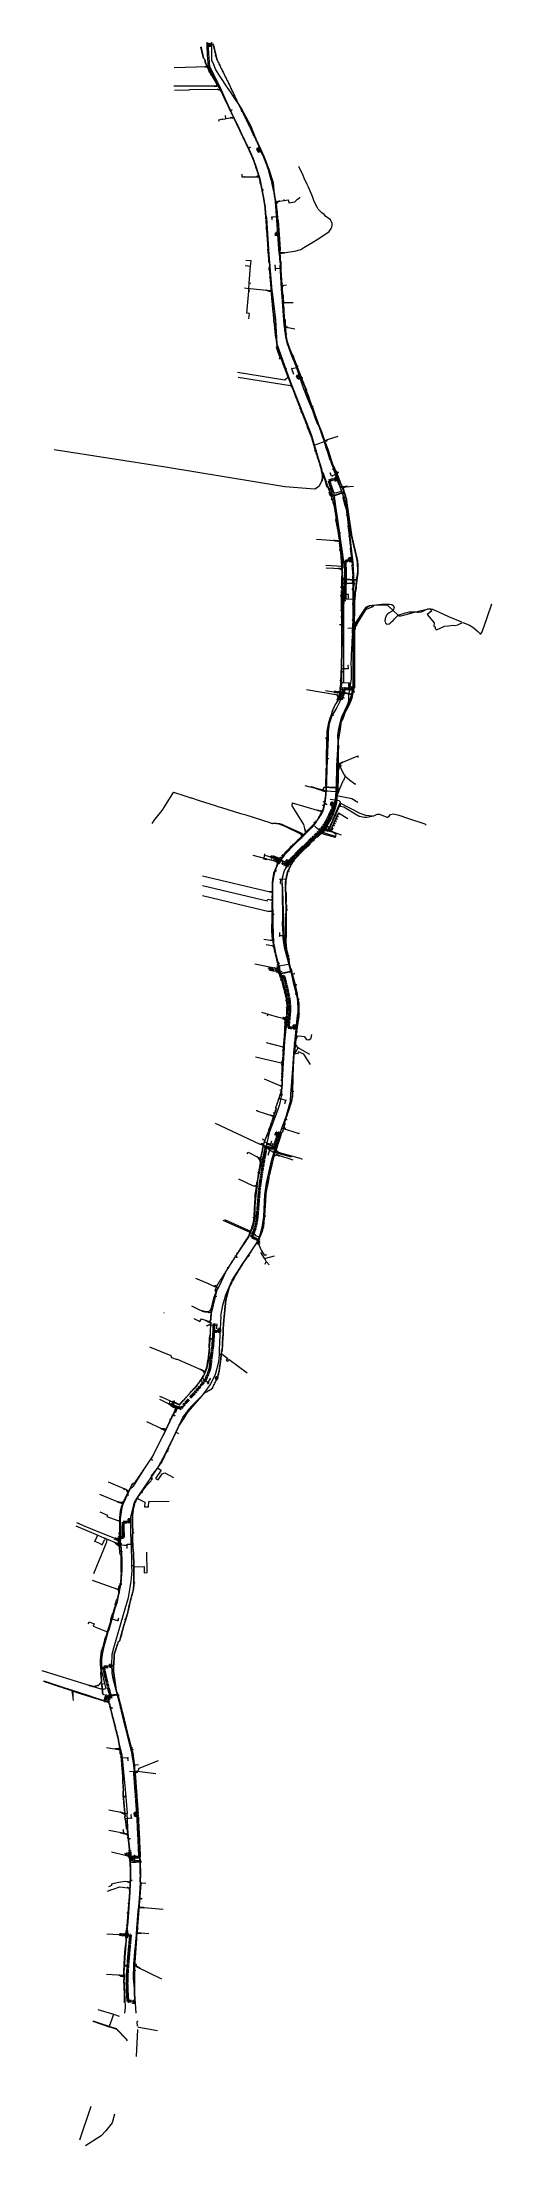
# Model space of a CAD drawing. Header units: metres. Extents: x 105139 to 106600, y 111320 to 118137.
import ezdxf

# ---------------------------------------------------------------- set-up
doc = ezdxf.new("R2010")
doc.units = ezdxf.units.M
doc.linetypes.add('DASHED', pattern=[1.524, 1.27, -0.254])
for name, color, linetype, lineweight in [('35-RH-ACUE-DOMICILIARIA', 152, 'CONTINUOUS', 9), ('35-RH-ACUE-MATRIZ-PJ', 150, 'DASHED', 40), ('35-RH-ACUE-MENOR-EXIST', 151, 'CONTINUOUS', 13), ('35-RH-ACUE-MENOR-PROY', 5, 'DASHED', 25), ('35-RH-ACUE-NODOS', 5, 'CONTINUOUS', 13), ('35-RH-ACUE-PJ-POZOS', 30, 'CONTINUOUS', 30)]:
    doc.layers.add(name, color=color, linetype=linetype, lineweight=lineweight)

# ---------------------------------------------------------------- blocks, each defined once
blk = doc.blocks.new('NODO_ACUE')
blk.add_circle((0, 0), 0.4)
blk = doc.blocks.new('VALV_ACUE')
for p, q in [((-0.4, -0.4), (0.4, 0.4)), ((-0.4, 0.4), (0.4, -0.4))]:
    blk.add_line(p, q)
blk.add_lwpolyline([(-0.4, -0.4), (0.4, -0.4), (0.4, 0.4), (-0.4, 0.4)], close=True)

msp = doc.modelspace()

# ---------------------------------------------------------------- linework, layer by layer
at = {"layer": '35-RH-ACUE-DOMICILIARIA'}
for points in [[(105680.044, 118042.0808), (105680.4939, 118042.536), (105680.8201, 118042.2135), (105680.3702, 118041.7584)], [(105680.657, 118042.3748), (105681.8518, 118043.5458)], [(105686.6025, 118030.7715), (105687.1559, 118031.093), (105687.3863, 118030.6964), (105686.8329, 118030.3749)], [(105687.2711, 118030.8947), (105688.5688, 118031.6214)], [(105754.7022, 117985.2806), (105754.1527, 117985.0118)], [(105755.3787, 117985.348), (105754.8006, 117985.0735), (105754.6038, 117985.4878), (105755.1819, 117985.7623)], [(105795.798, 117905.635), (105793.2685, 117904.4487)], [(105796.4762, 117905.6822), (105795.8902, 117905.425), (105795.7058, 117905.845), (105796.2919, 117906.1022)], [(105830.5123, 117833.7251), (105827.5407, 117832.3295)], [(105831.1905, 117833.7724), (105830.6045, 117833.5151), (105830.4201, 117833.9351), (105831.0062, 117834.1924)], [(105834.761, 117823.9506), (105832.8068, 117823.0367)], [(105835.4392, 117823.9978), (105834.8532, 117823.7406), (105834.6688, 117824.1606), (105835.2549, 117824.4178)], [(105866.6605, 117750.826), (105864.5389, 117749.9862)], [(105867.3403, 117750.832), (105866.7397, 117750.6108), (105866.5812, 117751.0413), (105867.1818, 117751.2624)], [(105866.4253, 117567.2685), (105865.9331, 117567.2515)], [(105867.0739, 117567.0649), (105866.4345, 117567.0393), (105866.4161, 117567.4976), (105867.0556, 117567.5232)], [(105885.8585, 117562.516), (105885.3138, 117570.9103), (105904.6274, 117571.7655), (105904.5802, 117572.5863), (105904.179, 117572.5609)], [(105885.4134, 117569.3744), (105887.0081, 117569.4886)], [(105885.5934, 117562.5689), (105886.0095, 117562.2917)], [(105885.6504, 117562.6546), (105886.0666, 117562.3774)], [(105886.8477, 117569.6803), (105887.1684, 117569.2968)], [(105886.9267, 117569.7464), (105887.2474, 117569.3628)], [(105903.5402, 117572.5204), (105903.2082, 117572.4994)], [(105903.5279, 117572.7682), (105904.1671, 117572.7999), (105904.1898, 117572.3418), (105903.5506, 117572.3101)], [(105906.7391, 117559.8307), (105904.9525, 117559.7854)], [(105907.3797, 117559.603), (105906.7397, 117559.6014), (105906.7386, 117560.06), (105907.3786, 117560.0616)], [(105870.1175, 117464.6408), (105870.7526, 117464.7204), (105870.8096, 117464.2653), (105870.1746, 117464.1857)], [(105870.7811, 117464.4929), (105873.1818, 117464.7505)], [(105894.6189, 117415.9298), (105895.035, 117415.6526)], [(105894.6759, 117416.0154), (105895.0921, 117415.7383)], [(105894.8269, 117415.7912), (105895.9648, 117403.2433), (105915.7379, 117404.3745), (105915.7369, 117405.5215), (105915.3154, 117405.5301)], [(105895.9648, 117403.2433), (105896.3689, 117398.1547)], [(105914.6755, 117405.5432), (105914.3443, 117405.5499)], [(105914.6803, 117405.7803), (105915.3202, 117405.7672), (105915.3109, 117405.3087), (105914.671, 117405.3217)], [(105896.3689, 117398.1547), (105897.4055, 117398.237)], [(105897.1974, 117398.3756), (105897.6136, 117398.0984)], [(105897.2545, 117398.4613), (105897.6706, 117398.1841)], [(105917.7358, 117360.9368), (105916.9497, 117360.8804)], [(105919.66, 117353.0381), (105917.5196, 117352.8714)], [(105918.3888, 117360.7475), (105917.75, 117360.7079), (105917.7217, 117361.1657), (105918.3604, 117361.2053)], [(105920.5505, 117346.1701), (105918.1653, 117345.9641)], [(105920.3129, 117352.8488), (105919.6742, 117352.8092), (105919.6458, 117353.267), (105920.2846, 117353.3066)], [(105921.2035, 117345.9808), (105920.5647, 117345.9413), (105920.5363, 117346.399), (105921.1751, 117346.4386)], [(105920.429, 117325.504), (105919.5141, 117325.4297)], [(105921.082, 117325.3147), (105920.4432, 117325.2751), (105920.4149, 117325.7329), (105921.0536, 117325.7725)], [(105921.7511, 117316.0694), (105921.6644, 117316.0719)], [(105922.404, 117315.8801), (105921.7652, 117315.8405), (105921.7369, 117316.2983), (105922.3757, 117316.3378)], [(105922.3426, 117305.6793), (105922.256, 117305.6819)], [(105922.9956, 117305.49), (105922.3568, 117305.4504), (105922.3285, 117305.9082), (105922.9672, 117305.9478)], [(105924.3355, 117280.1037), (105922.7853, 117279.9735)], [(105924.9885, 117279.9144), (105924.3497, 117279.8748), (105924.3213, 117280.3326), (105924.9601, 117280.3722)], [(105950.0832, 117079.9798), (105948.7461, 117079.445), (105955.5296, 117061.553)], [(105949.2088, 117078.2246), (105950.7113, 117078.8103)], [(105950.0832, 117079.9798), (105966.4142, 117083.4503)], [(105950.5032, 117078.9488), (105950.9193, 117078.6717)], [(105950.5603, 117079.0345), (105950.9764, 117078.7574)], [(105955.2605, 117061.5264), (105955.7393, 117061.3824)], [(105955.2902, 117061.625), (105955.769, 117061.4809)], [(105966.3673, 117083.6758), (105966.9939, 117083.806), (105967.0873, 117083.3569), (105966.4607, 117083.2267)], [(105967.041, 117083.5794), (105967.4522, 117083.664)], [(105972.06, 117074.503), (105971.691, 117074.3587)], [(105972.7396, 117074.5209), (105972.143, 117074.2892), (105971.977, 117074.7168), (105972.5736, 117074.9484)], [(105988.1377, 117033.423), (105987.7129, 117033.2552)], [(105988.8174, 117033.4409), (105988.2208, 117033.2092), (105988.0547, 117033.6368), (105988.6514, 117033.8684)], [(106037.7639, 116897.501), (106037.0017, 116897.2686)], [(106038.3514, 116896.2506), (106037.4651, 116895.9786)], [(106038.4424, 116897.4576), (106037.8273, 116897.2806), (106037.7005, 116897.7214), (106038.3155, 116897.8984)], [(106039.0299, 116896.2072), (106038.4149, 116896.0302), (106038.288, 116896.4709), (106038.903, 116896.6479)], [(106042.1174, 116885.809), (106041.2126, 116885.5312)], [(106042.2768, 116885.2), (106041.4242, 116884.9389)], [(106042.7959, 116885.7657), (106042.1808, 116885.5887), (106042.054, 116886.0294), (106042.669, 116886.2064)], [(106042.9553, 116885.1566), (106042.3402, 116884.9796), (106042.2134, 116885.4204), (106042.8284, 116885.5974)], [(106045.6329, 116874.8528), (106045.0816, 116874.6878)], [(106046.3114, 116874.8094), (106045.6964, 116874.6324), (106045.5695, 116875.0732), (106046.1845, 116875.2502)], [(106046.5209, 116872.3434), (106045.9928, 116872.1335)], [(106047.2005, 116872.3597), (106046.6034, 116872.1294), (106046.4383, 116872.5574), (106047.0355, 116872.7877)], [(106048.5479, 116869.0676), (106047.2317, 116868.6585)], [(106049.2263, 116869.0242), (106048.6113, 116868.8472), (106048.4844, 116869.288), (106049.0995, 116869.465)], [(106050.0209, 116864.6769), (106048.7908, 116864.2953)], [(106050.8567, 116862.8177), (106049.4699, 116862.3861)], [(106050.6994, 116864.6335), (106050.0844, 116864.4565), (106049.9575, 116864.8973), (106050.5725, 116865.0743)], [(106051.5352, 116862.7744), (106050.9201, 116862.5974), (106050.7933, 116863.0381), (106051.4083, 116863.2151)], [(106054.5041, 116851.7813), (106053.3791, 116851.4332)], [(106055.1826, 116851.7379), (106054.5676, 116851.5609), (106054.4407, 116852.0017), (106055.0557, 116852.1787)], [(106068.0557, 116812.8024), (106067.3638, 116812.5444)], [(106068.7356, 116812.8012), (106068.1327, 116812.5864), (106067.9787, 116813.0184), (106068.5816, 116813.2333)], [(106070.808, 116807.2487), (106069.4265, 116806.7224)], [(106071.7206, 116804.1029), (106070.5168, 116803.6458)], [(106071.4879, 116807.2475), (106070.885, 116807.0326), (106070.731, 116807.4647), (106071.3339, 116807.6795)], [(106072.4004, 116804.1017), (106071.7975, 116803.8869), (106071.6436, 116804.3189), (106072.2464, 116804.5338)], [(106074.2146, 116796.684), (106073.128, 116796.2724)], [(106075.0828, 116794.3707), (106073.9524, 116793.942)], [(106074.8945, 116796.6828), (106074.2916, 116796.4679), (106074.1376, 116796.9), (106074.7405, 116797.1148)], [(106075.7627, 116794.3695), (106075.1598, 116794.1546), (106075.0058, 116794.5867), (106075.6087, 116794.8015)], [(106074.659, 116741.2324), (106075.1378, 116741.0883)], [(106074.6887, 116741.3309), (106075.1675, 116741.1869)], [(106096.3964, 116742.9138), (106098.0804, 116738.5361), (106078.6122, 116731.0859), (106074.8984, 116741.1603)], [(106078.0967, 116784.9293), (106077.2033, 116784.5957)], [(106078.3369, 116783.6284), (106077.6589, 116783.3779)], [(106078.7765, 116784.9281), (106078.1737, 116784.7132), (106078.0197, 116785.1453), (106078.6226, 116785.3601)], [(106079.0167, 116783.6272), (106078.4139, 116783.4124), (106078.2599, 116783.8444), (106078.8627, 116784.0593)], [(106081.9488, 116773.4679), (106081.2688, 116773.2848)], [(106082.6255, 116773.4035), (106082.0053, 116773.2457), (106081.8922, 116773.6902), (106082.5124, 116773.848)], [(106085.7794, 116763.6969), (106084.9483, 116763.4706)], [(106086.1456, 116762.7123), (106085.7186, 116762.575)], [(106086.4562, 116763.6325), (106085.836, 116763.4746), (106085.7229, 116763.9191), (106086.3431, 116764.077)], [(106086.8249, 116762.6863), (106086.2146, 116762.4936), (106086.0766, 116762.9311), (106086.6869, 116763.1237)], [(106086.6627, 116762.0153), (106086.2782, 116761.9164)], [(106087.3395, 116761.9509), (106086.7193, 116761.793), (106086.6062, 116762.2375), (106087.2264, 116762.3954)], [(106088.5983, 116753.8108), (106089.2011, 116754.0258), (106089.3552, 116753.5938), (106088.7524, 116753.3788)], [(106089.2782, 116753.8098), (106089.5887, 116753.9086)], [(106095.2137, 116742.4588), (106095.5839, 116742.6012)], [(106096.2653, 116742.6235), (106096.2653, 116742.6235), (106095.672, 116742.3835), (106095.5, 116742.8088), (106096.0933, 116743.0487)], [(106096.1813, 116742.8311), (106100.1123, 116744.3433), (106100.9928, 116742.1815)], [(106100.7237, 116742.155), (106101.2025, 116742.0109)], [(106100.7534, 116742.2536), (106101.2322, 116742.1095)], [(106089.738, 116614.562), (106090.3731, 116614.6416), (106090.4301, 116614.1865), (106089.7951, 116614.1069)], [(106090.4016, 116614.414), (106091.3811, 116614.5237)], [(106103.3519, 116492.4179), (106103.9919, 116492.4212), (106103.9943, 116491.9625), (106103.3543, 116491.9592)], [(106103.9931, 116492.1918), (106107.9087, 116492.1369)], [(106105.1575, 116490.4173), (106105.7975, 116490.4206), (106105.7998, 116489.9619), (106105.1599, 116489.9586)], [(106105.7987, 116490.1913), (106108.1617, 116490.1642)], [(106157.3188, 116483.9906), (106156.8844, 116483.8882)], [(106157.9939, 116483.9105), (106157.3702, 116483.7671), (106157.2674, 116484.2141), (106157.8911, 116484.3575)], [(106110.7412, 116330.8039), (106111.3812, 116330.8072), (106111.3835, 116330.3486), (106110.7435, 116330.3453)], [(106111.3823, 116330.5779), (106112.7674, 116330.5636)], [(106113.5783, 116347.1242), (106112.8959, 116347.1305)], [(106114.2172, 116346.9023), (106113.5772, 116346.9053), (106113.5794, 116347.364), (106114.2194, 116347.361)], [(106133.7859, 116336.7099), (106133.8129, 116346.9378), (106114.2183, 116347.1183)], [(106133.5253, 116336.782), (106133.9202, 116336.4753)], [(106133.5885, 116336.8633), (106133.9834, 116336.5566)], [(106133.8084, 116345.2319), (106135.0401, 116345.2419)], [(106134.871, 116345.426), (106135.2092, 116345.0577)], [(106134.9468, 116345.4956), (106135.2851, 116345.1274)], [(106160.504, 116248.5939), (106159.6703, 116249.1168)], [(106160.9147, 116248.0521), (106160.3787, 116248.4019), (106160.6294, 116248.786), (106161.1653, 116248.4363)], [(106152.3451, 116229.8162), (106151.1145, 116229.7999)], [(106152.3387, 116230.295), (106151.1594, 116230.2456)], [(106152.9791, 116230.0666), (106152.3391, 116230.0656), (106152.3384, 116230.5243), (106152.9784, 116230.5253)], [(106152.9855, 116229.5878), (106152.3455, 116229.5869), (106152.3448, 116230.0455), (106152.9848, 116230.0465)], [(106153.1504, 116236.3142), (106152.5652, 116236.307)], [(106153.7908, 116236.0859), (106153.1508, 116236.0849), (106153.1501, 116236.5436), (106153.7901, 116236.5446)], [(106155.6819, 116239.7489), (106155.6115, 116239.7571)], [(106156.3222, 116239.5205), (106155.6822, 116239.5196), (106155.6815, 116239.9782), (106156.3215, 116239.9792)], [(106111.981, 116107.2682), (106111.2494, 116107.2711)], [(106112.62, 116107.0361), (106111.98, 116107.0391), (106111.9821, 116107.4978), (106112.6221, 116107.4948)], [(106112.621, 116107.2657), (106133.5572, 116107.1834), (106133.4339, 116117.9566)], [(106133.2619, 116118.138), (106133.6059, 116117.7752)], [(106133.3366, 116118.2088), (106133.6806, 116117.846)], [(106106.6819, 116068.5103), (106107.0259, 116068.1475)], [(106106.7566, 116068.5812), (106107.1007, 116068.2183)], [(106106.9286, 116068.3998), (106106.9299, 116070.0825), (106109.9391, 116070.031)], [(106109.9412, 116070.2577), (106110.5811, 116070.252), (106110.577, 116069.7933), (106109.9371, 116069.799)], [(106110.5791, 116070.02), (106110.8599, 116070.0152)], [(106128.4576, 115974.8507), (106125.3804, 115976.1055)], [(106128.9605, 115974.3931), (106128.3696, 115974.6389), (106128.5457, 115975.0624), (106129.1366, 115974.8166)], [(106149.7204, 116034.7347), (106150.0223, 116034.6702)], [(106150.0702, 116034.8945), (106150.6961, 116034.761), (106150.6004, 116034.3124), (106149.9745, 116034.446)], [(106150.6482, 116034.5367), (106152.6465, 116034.1104), (106151.8908, 116030.732)], [(106151.6441, 116030.8426), (106151.9881, 116030.4798)], [(106151.7188, 116030.9134), (106152.0628, 116030.5506)], [(106101.8098, 115875.9395), (106100.3401, 115875.9822)], [(106102.4363, 115875.6754), (106101.7972, 115875.7105), (106101.8224, 115876.1685), (106102.4614, 115876.1334)], [(106050.1276, 115664.6796), (106050.7428, 115664.5032), (106050.6163, 115664.0623), (106050.0011, 115664.2387)], [(106050.6795, 115664.2827), (106054.8293, 115663.0059)], [(106051.7187, 115676.3958), (106052.3343, 115676.2208), (106052.2089, 115675.7796), (106051.5933, 115675.9546)], [(106052.2716, 115676.0002), (106056.803, 115674.6149)], [(106058.0365, 115694.6794), (106058.6764, 115694.6677), (106058.668, 115694.2091), (106058.0281, 115694.2208)], [(106058.6722, 115694.4384), (106059.8016, 115694.4016)], [(106097.8292, 115691.944), (106096.1456, 115692.1439)], [(106100.5064, 115627.5525), (106096.7341, 115629.0104)], [(106098.4313, 115691.6283), (106097.7975, 115691.7169), (106097.861, 115692.1711), (106098.4948, 115692.0825)], [(106101.009, 115627.0946), (106100.4182, 115627.3408), (106100.5947, 115627.7642), (106101.1854, 115627.518)], [(105982.4948, 115567.684), (105981.6033, 115567.6076)], [(105983.1542, 115567.5184), (105982.5173, 115567.4558), (105982.4724, 115567.9123), (105983.1093, 115567.9749)], [(106010.6717, 115591.3945), (106010.3171, 115591.7409)], [(106011.0014, 115590.7999), (106010.5204, 115591.2221), (106010.8231, 115591.5668), (106011.304, 115591.1446)], [(106015.3905, 115596.0202), (106014.928, 115596.4603)], [(106015.7015, 115595.4156), (106015.2339, 115595.8526), (106015.5471, 115596.1877), (106016.0147, 115595.7507)], [(106022.171, 115607.9479), (106022.68, 115607.5599), (106022.4019, 115607.1951), (106021.8929, 115607.5831)], [(106022.6487, 115608.4208), (106023.1576, 115608.0328), (106022.8795, 115607.668), (106022.3706, 115608.056)], [(106022.5409, 115607.3775), (106024.2643, 115606.0167)], [(106022.9415, 115608.801), (106023.4504, 115608.413), (106023.1724, 115608.0482), (106022.6634, 115608.4363)], [(106023.0186, 115607.8504), (106024.7323, 115606.496)], [(106023.3114, 115608.2306), (106025.0693, 115606.8411)], [(106024.7239, 115609.0835), (106025.2329, 115608.6955), (106024.9548, 115608.3307), (106024.4458, 115608.7187)], [(106025.0482, 115609.4759), (106025.5572, 115609.0878), (106025.2791, 115608.7231), (106024.7702, 115609.1111)], [(106025.0938, 115608.5131), (106026.0041, 115607.7982)], [(106025.4182, 115608.9055), (106026.3616, 115608.1642)], [(106027.1073, 115613.6209), (106027.6162, 115613.2328), (106027.3381, 115612.8681), (106026.8292, 115613.2561)], [(106027.4772, 115613.0505), (106029.5404, 115611.4179)], [(106037.1229, 115626.5769), (106037.6799, 115626.2618), (106037.454, 115625.8626), (106036.897, 115626.1777)], [(106037.5669, 115626.0622), (106039.1944, 115625.1706)], [(106082.1775, 115586.32), (106078.0578, 115587.9111)], [(106083.0048, 115588.5252), (106079.0564, 115590.0506)], [(106082.68, 115585.8621), (106082.0893, 115586.1083), (106082.2657, 115586.5316), (106082.8565, 115586.2854)], [(106083.5073, 115588.0673), (106082.9165, 115588.3135), (106083.093, 115588.7368), (106083.6837, 115588.4906)], [(106088.5509, 115598.5367), (106083.8295, 115600.3586)], [(106091.5861, 115604.4816), (106086.5607, 115606.4201)], [(106089.0535, 115598.0788), (106088.4627, 115598.325), (106088.6392, 115598.7484), (106089.2299, 115598.5022)], [(106094.3936, 115611.6581), (106089.7322, 115613.457)], [(106092.0886, 115604.0237), (106091.4979, 115604.2699), (106091.6743, 115604.6933), (106092.2651, 115604.4471)], [(106097.6391, 115619.4375), (106093.1953, 115621.1529)], [(106094.8962, 115611.2002), (106094.3054, 115611.4464), (106094.4819, 115611.8698), (106095.0726, 115611.6236)], [(106098.1416, 115618.9796), (106097.5508, 115619.2258), (106097.7273, 115619.6492), (106098.318, 115619.403)], [(105919.7642, 115503.9715), (105920.3237, 115503.6607), (105920.101, 115503.2598), (105919.5415, 115503.5705)], [(105920.2124, 115503.4603), (105922.5093, 115502.1297)], [(105930.6576, 115514.6936), (105931.1396, 115514.2725), (105930.8379, 115513.9271), (105930.3559, 115514.3481)], [(105930.9888, 115514.0998), (105931.3424, 115513.7779)], [(105945.1369, 115530.1668), (105945.6189, 115529.7458), (105945.3172, 115529.4003), (105944.8352, 115529.8213)], [(105945.4646, 115530.5945), (105946.0087, 115530.2575), (105945.7672, 115529.8676), (105945.2231, 115530.2046)], [(105945.4681, 115529.573), (105946.4438, 115528.6943)], [(105945.8012, 115531.0318), (105946.3482, 115530.6994), (105946.11, 115530.3075), (105945.563, 115530.6398)], [(105945.8879, 115530.0625), (105947.056, 115529.308)], [(105946.2291, 115530.5034), (105947.4697, 115529.7226)], [(105953.3332, 115538.9856), (105953.7763, 115538.5238), (105953.4453, 115538.2062), (105953.0022, 115538.6681)], [(105953.6108, 115538.365), (105954.808, 115537.0751)], [(105967.7977, 115551.9751), (105968.2408, 115551.5133), (105967.9098, 115551.1958), (105967.4667, 115551.6576)], [(105968.1986, 115552.4987), (105968.6417, 115552.0369), (105968.3107, 115551.7194), (105967.8676, 115552.1812)], [(105968.0753, 115551.3545), (105968.6073, 115550.7876)], [(105968.4762, 115551.8781), (105969.0683, 115551.2458)], [(105910.4677, 115424.9536), (105910.8117, 115424.5908)], [(105910.5424, 115425.0245), (105910.8864, 115424.6616)], [(105910.7144, 115424.843), (105913.8287, 115424.6179)], [(105912.9228, 115411.0801), (105913.9279, 115426.1016), (105930.2233, 115424.7152)], [(105930.2427, 115424.9437), (105930.8804, 115424.8894), (105930.8415, 115424.4324), (105930.2038, 115424.4867)], [(105930.861, 115424.6609), (105931.5902, 115424.5989)], [(105912.6622, 115411.1521), (105913.0571, 115410.8455)], [(105912.7253, 115411.2335), (105913.1202, 115410.9268)], [(105909.2828, 115240.5977), (105909.6777, 115240.291)], [(105909.346, 115240.679), (105909.7409, 115240.3724)], [(105909.9556, 115242.0022), (105909.5051, 115241.9982), (105909.5434, 115240.5257)], [(105909.5905, 115252.3715), (105909.9854, 115252.0648)], [(105909.6537, 115252.4528), (105910.0486, 115252.1461)], [(105909.788, 115252.2181), (105909.9556, 115242.0022), (105929.6104, 115242.1202)], [(105929.609, 115242.3495), (105930.249, 115242.3533), (105930.2518, 115241.8947), (105929.6118, 115241.8908)], [(105930.2504, 115242.124), (105931.2401, 115242.1299)], [(105899.9049, 115164.2709), (105900.5237, 115164.4343), (105900.6407, 115163.9908), (105900.0219, 115163.8275)], [(105900.5822, 115164.2126), (105901.4254, 115164.4242)], [(105900.7426, 115161.7146), (105901.3614, 115161.878), (105901.4784, 115161.4345), (105900.8596, 115161.2711)], [(105901.2734, 115159.565), (105901.8922, 115159.7283), (105902.0093, 115159.2848), (105901.3905, 115159.1215)], [(105901.4199, 115161.6562), (105902.1327, 115161.8363)], [(105901.9507, 115159.5066), (105902.6992, 115159.6953)], [(105902.3378, 115154.9067), (105902.9566, 115155.0701), (105903.0736, 115154.6266), (105902.4548, 115154.4633)], [(105902.4037, 115152.7624), (105903.0225, 115152.9258), (105903.1396, 115152.4823), (105902.5208, 115152.3189)], [(105903.0151, 115154.8484), (105903.8158, 115155.0497)], [(105903.081, 115152.704), (105904.2649, 115152.9979)], [(105903.4371, 115148.2328), (105904.0559, 115148.3961), (105904.173, 115147.9527), (105903.5542, 115147.7893)], [(105904.1144, 115148.1744), (105905.2752, 115148.4913)], [(105916.8955, 115094.593), (105917.5143, 115094.7564), (105917.6314, 115094.3129), (105917.0126, 115094.1495)], [(105917.5728, 115094.5346), (105918.1945, 115094.6927)], [(105917.9819, 115091.0299), (105918.6007, 115091.1933), (105918.7177, 115090.7498), (105918.0989, 115090.5865)], [(105918.6592, 115090.9716), (105919.1185, 115091.0904)], [(105919.3935, 115084.2412), (105920.0123, 115084.4046), (105920.1294, 115083.9611), (105919.5106, 115083.7977)], [(105920.0708, 115084.1828), (105920.836, 115084.3756)], [(105945.9249, 115133.2173), (105946.5437, 115133.3807), (105946.6608, 115132.9372), (105946.042, 115132.7738)], [(105946.6115, 115133.1794), (105947.7282, 115133.4193)], [(105921.4981, 115075.3228), (105922.1169, 115075.4862), (105922.234, 115075.0427), (105921.6152, 115074.8794)], [(105922.1754, 115075.2645), (105923.1041, 115075.4968)], [(105923.0371, 115071.2285), (105923.6559, 115071.3919), (105923.773, 115070.9484), (105923.1542, 115070.7851)], [(105923.7144, 115071.1702), (105924.1919, 115071.2551)], [(105925.3496, 115057.0376), (105925.9654, 115057.212), (105926.0904, 115056.7707), (105925.4746, 115056.5963)], [(105926.0279, 115056.9914), (105927.7179, 115057.4399)], [(105929.7119, 115045.3178), (105930.3395, 115045.4435), (105930.4295, 115044.9938), (105929.802, 115044.8681)], [(105929.9967, 115044.2048), (105930.6243, 115044.3305), (105930.7143, 115043.8808), (105930.0868, 115043.7551)], [(105930.2843, 115043.0811), (105930.9118, 115043.2068), (105931.0019, 115042.757), (105930.3743, 115042.6314)], [(105930.3845, 115045.2186), (105930.8321, 115045.2998)], [(105930.6693, 115044.1056), (105931.1169, 115044.1868)], [(105930.9568, 115042.9819), (105931.4045, 115043.0631)], [(105932.1554, 115026.879), (105932.7903, 115026.9599), (105932.8483, 115026.5049), (105932.2134, 115026.424)], [(105932.3455, 115026.2075), (105932.9804, 115026.2885), (105933.0384, 115025.8335), (105932.4035, 115025.7526)], [(105932.3455, 115023.4211), (105932.9804, 115023.502), (105933.0384, 115023.047), (105932.4035, 115022.9661)], [(105932.4574, 115022.5146), (105933.0922, 115022.5956), (105933.1502, 115022.1406), (105932.5154, 115022.0596)], [(105932.8193, 115026.7324), (105933.409, 115026.8027)], [(105933.0094, 115026.061), (105933.5164, 115026.1225)], [(105933.0094, 115023.2745), (105934.0725, 115023.3951)], [(105933.1212, 115022.3681), (105934.1843, 115022.4887)], [(105973.308, 115035.7361), (105969.9189, 115035.0019)], [(105973.9796, 115035.6302), (105973.3508, 115035.5108), (105973.2652, 115035.9614), (105973.894, 115036.0808)], [(105928.667, 114951.9974), (105928.2129, 114952.0253)], [(105929.1116, 114954.3091), (105928.6575, 114954.337)], [(105932.5277, 115008.9119), (105933.1671, 115008.8844), (105933.1474, 115008.4261), (105932.508, 115008.4536)], [(105932.5342, 115009.4728), (105933.1736, 115009.4454), (105933.1539, 115008.9871), (105932.5145, 115009.0146)], [(105932.6111, 114994.0025), (105933.2506, 114993.975), (105933.2309, 114993.5168), (105932.5915, 114993.5443)], [(105933.1572, 115008.6553), (105934.4628, 115008.5794)], [(105933.1637, 115009.2162), (105934.4796, 115009.1397)], [(105933.2407, 114993.7459), (105933.9667, 114993.7071)], [(105974.7766, 114990.3149), (105973.1234, 114990.3393)], [(105975.4076, 114990.062), (105974.7681, 114990.0857), (105974.7851, 114990.5441), (105975.4247, 114990.5204)], [(105920.8905, 114879.1793), (105921.5294, 114879.142), (105921.5027, 114878.6841), (105920.8638, 114878.7214)], [(105921.3629, 114884.3784), (105922.0018, 114884.3412), (105921.9751, 114883.8833), (105921.3362, 114883.9205)], [(105921.5161, 114878.913), (105923.5751, 114878.8922)], [(105921.9884, 114884.1122), (105923.9431, 114884.0911)], [(105922.5053, 114895.5179), (105923.1443, 114895.4807), (105923.1176, 114895.0228), (105922.4787, 114895.06)], [(105923.1309, 114895.2518), (105924.8086, 114895.2308)], [(105925.8748, 114943.5411), (105926.5142, 114943.5136), (105926.4945, 114943.0554), (105925.8551, 114943.0828)], [(105926.5044, 114943.2845), (105926.8692, 114943.2504)], [(105963.8464, 114891.0851), (105961.6581, 114891.2679)], [(105964.4582, 114890.7886), (105963.8219, 114890.8571), (105963.871, 114891.3131), (105964.5073, 114891.2446)], [(105967.8807, 114930.4417), (105965.1706, 114930.6656)], [(105968.4925, 114930.1452), (105967.8562, 114930.2137), (105967.9053, 114930.6698), (105968.5416, 114930.6012)], [(105915.8559, 114823.8617), (105916.4894, 114823.7708), (105916.4242, 114823.3168), (105915.7907, 114823.4077)], [(105916.4568, 114823.5438), (105919.5805, 114823.0356)], [(105916.5299, 114834.8793), (105917.1698, 114834.8732), (105917.1655, 114834.4146), (105916.5255, 114834.4206)], [(105917.1677, 114834.6439), (105920.405, 114834.5531)], [(105920.388, 114867.0002), (105921.0278, 114866.9843), (105921.0164, 114866.5258), (105920.3766, 114866.5417)], [(105920.4455, 114867.8478), (105921.0853, 114867.8318), (105921.0739, 114867.3733), (105920.4341, 114867.3892)], [(105921.0221, 114866.755), (105922.7185, 114866.746)], [(105921.0796, 114867.6026), (105922.7737, 114867.5936)], [(105956.9187, 114830.7058), (105955.1949, 114830.735)], [(105957.3785, 114842.2304), (105955.8099, 114842.3045)], [(105957.5492, 114830.4514), (105956.9097, 114830.4767), (105956.9278, 114830.935), (105957.5673, 114830.9097)], [(105958.0011, 114841.9574), (105957.3627, 114842.0017), (105957.3944, 114842.4592), (105958.0329, 114842.415)], [(105911.2156, 114741.9043), (105911.8556, 114741.9119), (105911.861, 114741.4533), (105911.2211, 114741.4457)], [(105911.8583, 114741.6826), (105916.8032, 114741.6456)], [(105914.4788, 114773.4192), (105915.1187, 114773.4268), (105915.1242, 114772.9682), (105914.4842, 114772.9606)], [(105915.1214, 114773.1975), (105918.7802, 114773.1724)], [(105915.5371, 114784.4616), (105916.1769, 114784.4438), (105916.1642, 114783.9853), (105915.5244, 114784.0031)], [(105915.6925, 114794.0431), (105916.3325, 114794.0427), (105916.3322, 114793.584), (105915.6922, 114793.5844)], [(105916.1705, 114784.2146), (105918.8658, 114784.2046)], [(105916.3323, 114793.8134), (105918.9062, 114793.8131)], [(105917.9325, 114804.4281), (105918.5725, 114804.4277), (105918.5722, 114803.969), (105917.9322, 114803.9695)], [(105917.9337, 114803.8914), (105918.5737, 114803.8909), (105918.5734, 114803.4323), (105917.9334, 114803.4327)], [(105918.5724, 114804.1984), (105919.0129, 114804.1981)], [(105918.5735, 114803.6616), (105919.0087, 114803.6614)], [(105953.3112, 114765.6636), (105952.9213, 114765.7031)], [(105953.9398, 114765.4045), (105953.3005, 114765.4345), (105953.322, 114765.8927), (105953.9613, 114765.8627)], [(105895.4109, 114674.7343), (105896.0291, 114674.5687), (105895.9104, 114674.1256), (105895.2922, 114674.2912)], [(105895.9697, 114674.3472), (105897.1687, 114674.0068)], [(105908.3023, 114713.8832), (105908.0378, 114713.954)], [(105908.867, 114713.5009), (105908.2457, 114713.6547), (105908.3559, 114714.0999), (105908.9772, 114713.9462)], [(105927.0312, 114698.2857), (105930.3083, 114707.9889), (105908.9206, 114713.7176)], [(105926.8009, 114698.4274), (105927.0949, 114698.023)], [(105926.8842, 114698.488), (105927.1782, 114698.0835)], [(105930.0313, 114707.1686), (105930.5663, 114707.0299), (105931.2401, 114709.1569)], [(105931.0931, 114709.3592), (105931.387, 114708.9547)], [(105931.1763, 114709.4197), (105931.4703, 114709.0152)], [(105941.2624, 114678.1078), (105940.8349, 114678.2567)], [(105941.7898, 114677.6788), (105941.1861, 114677.8915), (105941.3386, 114678.3241), (105941.9422, 114678.1114)], [(105873.8001, 114611.0367), (105874.4236, 114610.8924), (105874.3203, 114610.4456), (105873.6967, 114610.5898)], [(105874.372, 114610.669), (105875.5183, 114610.3863)], [(105876.1028, 114617.2744), (105876.7126, 114617.0803), (105876.5735, 114616.6433), (105875.9637, 114616.8374)], [(105876.6431, 114616.8618), (105877.7628, 114616.4875)], [(105878.9388, 114624.769), (105879.5487, 114624.5749), (105879.4096, 114624.1379), (105878.7997, 114624.3319)], [(105879.4791, 114624.3564), (105880.498, 114624.0165)], [(105885.998, 114644.8381), (105886.6079, 114644.644), (105886.4688, 114644.2069), (105885.8589, 114644.401)], [(105886.5383, 114644.4255), (105886.9316, 114644.2992)], [(105889.7006, 114668.1579), (105890.3105, 114667.9638), (105890.1714, 114667.5268), (105889.5615, 114667.7208)], [(105890.2409, 114667.7453), (105894.5549, 114666.2805)], [(105924.9206, 114620.6802), (105924.5509, 114620.8095)], [(105925.076, 114621.202), (105924.7062, 114621.3314)], [(105925.448, 114620.2512), (105924.8444, 114620.4639), (105924.9968, 114620.8965), (105925.6004, 114620.6838)], [(105925.6034, 114620.773), (105924.9997, 114620.9857), (105925.1522, 114621.4183), (105925.7558, 114621.2056)], [(105928.8978, 114631.0132), (105925.7691, 114632.0267)], [(105929.4252, 114630.5842), (105928.8215, 114630.7969), (105928.974, 114631.2295), (105929.5776, 114631.0168)], [(105934.0854, 114645.5929), (105930.0519, 114646.8963)], [(105934.6128, 114645.1639), (105934.0092, 114645.3766), (105934.1616, 114645.8092), (105934.7653, 114645.5965)], [(105855.8841, 114582.9996), (105855.3671, 114581.4324), (105862.3391, 114579.0437)], [(105855.7371, 114583.2018), (105856.0311, 114582.7974)], [(105855.8204, 114583.2624), (105856.1144, 114582.8579)], [(105861.7074, 114579.2601), (105859.7933, 114573.4568), (105881.6514, 114566.2293), (105885.4683, 114576.7513)], [(105862.4069, 114579.2559), (105863.0165, 114579.0609), (105862.8768, 114578.624), (105862.2672, 114578.819)], [(105862.9446, 114578.8362), (105863.1628, 114578.7615)], [(105867.7037, 114594.9995), (105868.3273, 114594.8552), (105868.2239, 114594.4084), (105867.6004, 114594.5526)], [(105867.9158, 114595.5296), (105868.5393, 114595.3854), (105868.436, 114594.9385), (105867.8124, 114595.0827)], [(105868.2756, 114594.6318), (105869.6214, 114594.2986)], [(105868.4877, 114595.1619), (105869.8458, 114594.8242)], [(105885.3213, 114576.9535), (105885.6152, 114576.5491)], [(105885.4045, 114577.0141), (105885.6985, 114576.6096)], [(105905.6072, 114570.5242), (105905.281, 114570.6478)], [(105906.1384, 114570.0999), (105905.5329, 114570.3073), (105905.6815, 114570.7412), (105906.287, 114570.5339)], [(105840.621, 114472.7564), (105841.2582, 114472.6959), (105841.2148, 114472.2393), (105840.5777, 114472.2998)], [(105841.2365, 114472.4676), (105842.667, 114472.3092)], [(105843.8442, 114488.7371), (105844.4813, 114488.6766), (105844.438, 114488.22), (105843.8008, 114488.2805)], [(105844.4597, 114488.4483), (105845.3327, 114488.3546)], [(105846.362, 114500.5368), (105846.9992, 114500.4764), (105846.9558, 114500.0197), (105846.3187, 114500.0802)], [(105846.5782, 114502.2612), (105847.2154, 114502.2007), (105847.172, 114501.7441), (105846.5349, 114501.8046)], [(105846.68, 114502.8634), (105847.3172, 114502.8029), (105847.2738, 114502.3463), (105846.6367, 114502.4068)], [(105846.9775, 114500.248), (105847.2825, 114500.2103)], [(105847.1933, 114501.968), (105847.561, 114501.938)], [(105847.2955, 114502.5746), (105847.667, 114502.5385)], [(105829.2617, 114403.7678), (105829.901, 114403.798), (105829.9227, 114403.3399), (105829.2834, 114403.3096)], [(105829.9119, 114403.569), (105831.725, 114403.6244)], [(105834.8035, 114439.919), (105835.4406, 114439.8585), (105835.3973, 114439.4018), (105834.7601, 114439.4623)], [(105835.4189, 114439.6302), (105837.2406, 114439.4263)], [(105839.0655, 114463.3486), (105839.7027, 114463.2881), (105839.6593, 114462.8314), (105839.0222, 114462.8919)], [(105839.681, 114463.0598), (105841.1237, 114462.8999)], [(105826.2369, 114336.7718), (105826.8762, 114336.8021), (105826.8979, 114336.3439), (105826.2586, 114336.3136)], [(105826.887, 114336.573), (105827.9701, 114336.6092)], [(105827.0941, 114351.8064), (105827.7334, 114351.8366), (105827.7551, 114351.3785), (105827.1158, 114351.3482)], [(105827.32, 114366.8788), (105827.9593, 114366.909), (105827.981, 114366.4509), (105827.3417, 114366.4206)], [(105827.7442, 114351.6075), (105828.8078, 114351.6433)], [(105827.9701, 114366.68), (105829.6561, 114366.7321)], [(105828.9971, 114399.1927), (105829.6364, 114399.2229), (105829.6581, 114398.7648), (105829.0188, 114398.7345)], [(105829.6473, 114398.9939), (105831.4604, 114399.0493)], [(105866.8814, 114398.8902), (105865.5547, 114398.9818)], [(105867.4982, 114398.6044), (105866.8608, 114398.6618), (105866.9019, 114399.1186), (105867.5394, 114399.0613)], [(105813.2146, 114281.6407), (105813.8277, 114281.4574), (105813.6963, 114281.0179), (105813.0831, 114281.2013)], [(105813.762, 114281.2376), (105814.9836, 114280.8522)], [(105820.7671, 114300.6709), (105821.3849, 114300.504), (105821.2653, 114300.0612), (105820.6474, 114300.2281)], [(105821.3251, 114300.2826), (105821.6619, 114300.1891)], [(105762.3664, 114197.1684), (105762.9107, 114196.8318), (105762.6694, 114196.4417), (105762.1251, 114196.7784)], [(105762.7901, 114196.6367), (105763.4151, 114196.2383)], [(105765.3725, 114203.627), (105765.9168, 114203.2904), (105765.6755, 114202.9003), (105765.1312, 114203.237)], [(105765.7961, 114203.0953), (105767.2127, 114202.1866)], [(105770.5714, 114212.6241), (105771.1157, 114212.2874), (105770.8744, 114211.8974), (105770.3301, 114212.234)], [(105770.995, 114212.0924), (105772.7778, 114210.9465)], [(105782.5047, 114229.579), (105783.0489, 114229.2423), (105782.8076, 114228.8522), (105782.2634, 114229.1889)], [(105782.9283, 114229.0473), (105783.9199, 114228.4139)], [(105727.4355, 114142.034), (105727.996, 114141.7251), (105727.7745, 114141.3234), (105727.2141, 114141.6323)], [(105727.8853, 114141.5242), (105728.3697, 114141.2525)], [(105740.9554, 114165.5797), (105741.4996, 114165.243), (105741.2584, 114164.853), (105740.7141, 114165.1896)], [(105741.379, 114165.048), (105742.9069, 114164.0673)], [(105753.5759, 114184.2683), (105754.1202, 114183.9316), (105753.8789, 114183.5415), (105753.3346, 114183.8782)], [(105753.9995, 114183.7366), (105755.0192, 114183.085)], [(105675.0411, 113992.8994), (105674.7304, 113992.8422)], [(105675.7349, 113992.8205), (105675.1072, 113992.6959), (105675.0178, 113993.1458), (105675.6456, 113993.2704)], [(105686.0761, 114032.5411), (105686.7109, 114032.4597), (105686.6526, 114032.0047), (105686.0178, 114032.0861)], [(105686.6818, 114032.2322), (105688.7135, 114032.1877)], [(105690.1538, 114045.8137), (105690.791, 114045.7532), (105690.7476, 114045.2966), (105690.1105, 114045.3571)], [(105690.7693, 114045.5249), (105691.6639, 114045.4287)], [(105691.6575, 114053.2617), (105692.2946, 114053.2012), (105692.2512, 114052.7445), (105691.6141, 114052.805)], [(105692.2729, 114052.9729), (105693.3894, 114052.8509)], [(105673.0639, 113978.6157), (105673.5639, 113978.6074)], [(105673.0656, 113978.7186), (105673.5655, 113978.7104)], [(105673.3139, 113978.6115), (105674.2381, 113977.3358)], [(105674.2381, 113977.3358), (105679.1875, 113980.7401), (105687.9088, 113980.3917), (105687.8823, 113979.8049)], [(105686.7579, 113979.8558), (105686.4976, 113979.8676)], [(105687.3828, 113979.5927), (105686.7441, 113979.6322), (105686.7724, 113980.09), (105687.4111, 113980.0505)], [(105706.8437, 113968.305), (105707.1502, 113978.933), (105687.3973, 113979.8269)], [(105706.5935, 113968.4075), (105706.949, 113968.056)], [(105706.6659, 113968.4807), (105707.0214, 113968.1292)], [(105707.1296, 113978.2194), (105707.6283, 113978.2105), (105707.963, 113983.8531)], [(105707.7853, 113984.0289), (105708.1408, 113983.6773)], [(105707.8577, 113984.1021), (105708.2132, 113983.7506)], [(105677.4104, 113870.4754), (105678.0501, 113870.495), (105678.0641, 113870.0365), (105677.4244, 113870.017)], [(105678.0571, 113870.2657), (105678.7023, 113870.2795)], [(105679.8366, 113891.6963), (105680.4761, 113891.6702), (105680.4574, 113891.2119), (105679.8179, 113891.238)], [(105680.4652, 113918.1159), (105681.1051, 113918.1297), (105681.115, 113917.6712), (105680.4752, 113917.6573)], [(105680.4668, 113891.441), (105681.2105, 113891.4027)], [(105681.11, 113917.9005), (105682.176, 113917.9088)], [(105723.2418, 113889.4289), (105721.7645, 113889.4876)], [(105723.8665, 113889.1606), (105723.2277, 113889.2), (105723.2559, 113889.6578), (105723.8947, 113889.6184)], [(105658.6554, 113809.0932), (105658.8431, 113808.956)], [(105658.9717, 113809.1388), (105659.4951, 113808.7706), (105659.2312, 113808.3954), (105658.7078, 113808.7636)], [(105659.3599, 113808.5782), (105679.0451, 113794.1897), (105686.5463, 113806.9834)], [(105675.7715, 113790.2185), (105675.8444, 113789.7239)], [(105675.8734, 113790.2335), (105675.9463, 113789.7389)], [(105679.4444, 113794.8707), (105680.1824, 113794.44), (105677.1725, 113789.2423), (105675.9099, 113789.9862)], [(105686.4787, 113807.2241), (105686.6138, 113806.7427)], [(105686.5779, 113807.2519), (105686.7129, 113806.7705)], [(105620.9708, 113765.2838), (105621.3955, 113764.805), (105621.0524, 113764.5006), (105620.6277, 113764.9794)], [(105621.224, 113764.6528), (105622.505, 113763.1602)], [(105552.6129, 113675.3593), (105553.2175, 113675.1493), (105553.067, 113674.716), (105552.4624, 113674.926)], [(105553.1423, 113674.9327), (105557.5117, 113674.8139)], [(105405.0415, 113446.9251), (105405.2767, 113447.5203), (105405.7033, 113447.3517), (105405.468, 113446.7565)], [(105405.49, 113447.436), (105405.6917, 113449.3526)], [(105387.4796, 113407.8014), (105387.2436, 113407.2065), (105386.8172, 113407.3757), (105387.0532, 113407.9705)], [(105387.0304, 113407.2911), (105386.8693, 113406.3196)], [(105377.1684, 113270.4909), (105377.4932, 113271.0424), (105377.8884, 113270.8097), (105377.5636, 113270.2582)], [(105377.6908, 113270.926), (105378.6601, 113272.3823)], [(105415.1819, 113255.6299), (105415.5879, 113255.3381)], [(105415.445, 113255.5676), (105415.2043, 113269.7081), (105434.1391, 113269.585), (105434.1422, 113269.425)], [(105415.227, 113268.3729), (105417.1372, 113268.3903)], [(105415.242, 113255.7135), (105415.648, 113255.4217)], [(105416.9707, 113268.5768), (105417.3036, 113268.2037)], [(105417.0475, 113268.6454), (105417.3804, 113268.2723)], [(105434.1548, 113268.7852), (105434.1579, 113268.6252), (105433.5579, 113268.6252)], [(105434.3715, 113269.4295), (105434.3841, 113268.7897), (105433.9255, 113268.7807), (105433.9129, 113269.4205)], [(105363.4084, 113028.3388), (105363.1828, 113028.4087)], [(105363.9488, 113027.9281), (105363.3393, 113028.1234), (105363.4793, 113028.5602), (105364.0888, 113028.3649)], [(105384.7894, 113021.7136), (105364.0197, 113028.1494)], [(105385.1641, 113021.8344), (105388.1239, 113031.3934)], [(105385.2648, 113022.1595), (105386.391, 113021.8376)], [(105386.2704, 113022.0566), (105386.5116, 113021.6186)], [(105386.3606, 113022.1063), (105386.6018, 113021.6683)], [(105388.0033, 113031.6124), (105388.2445, 113031.1744)], [(105388.0935, 113031.6621), (105388.3347, 113031.2241)], [(105331.0229, 112926.4436), (105331.6618, 112926.4059), (105331.6348, 112925.948), (105330.9959, 112925.9857)], [(105331.6483, 112926.1769), (105332.5832, 112926.1105)], [(105356.6351, 112745.9242), (105357.2532, 112746.0901), (105357.3721, 112745.6471), (105356.754, 112745.4812)], [(105357.3127, 112745.8686), (105359.129, 112746.4008)], [(105406.8675, 112702.5178), (105405.7089, 112702.2152)], [(105407.5433, 112702.4442), (105406.921, 112702.2948), (105406.8139, 112702.7408), (105407.4363, 112702.8902)], [(105376.1721, 112669.1068), (105376.8029, 112669.2149), (105376.8804, 112668.7628), (105376.2496, 112668.6547)], [(105376.8416, 112668.9889), (105379.2533, 112669.05)], [(105385.0627, 112638.1958), (105385.6771, 112638.375), (105385.8055, 112637.9346), (105385.1911, 112637.7555)], [(105385.7413, 112638.1548), (105386.6747, 112638.2501)], [(105378.931, 112607.9446), (105378.6114, 112606.2131)], [(105379.29, 112608.522), (105379.1552, 112607.8963), (105378.7069, 112607.9929), (105378.8416, 112608.6185)], [(105400.0682, 112576.8956), (105396.8124, 112576.6256)], [(105400.7289, 112576.7265), (105400.0922, 112576.6613), (105400.0455, 112577.1176), (105400.6822, 112577.1828)], [(105400.7062, 112576.9485), (105416.7227, 112578.2769), (105418.0372, 112568.1384)], [(105416.928, 112576.6932), (105419.1921, 112576.9519)], [(105417.7715, 112568.1881), (105418.191, 112567.916)], [(105417.8275, 112568.2744), (105418.247, 112568.0023)], [(105419.0227, 112577.1358), (105419.3615, 112576.7681)], [(105419.0984, 112577.2055), (105419.4372, 112576.8378)], [(105398.728, 112397.5825), (105398.8382, 112398.213), (105399.29, 112398.134), (105399.1798, 112397.5035)], [(105399.0641, 112398.1735), (105399.1103, 112398.8256)], [(105409.0802, 112380.9222), (105408.8263, 112380.8982)], [(105409.7397, 112380.7648), (105409.103, 112380.6996), (105409.0563, 112381.1558), (105409.693, 112381.2211)], [(105409.7174, 112380.9823), (105429.5464, 112382.853), (105428.7086, 112393.0505)], [(105428.5392, 112393.2344), (105428.878, 112392.8667)], [(105428.6149, 112393.3041), (105428.9537, 112392.9364)], [(105429.5048, 112383.3593), (105430.1227, 112383.4174), (105430.3052, 112381.3107)], [(105430.0601, 112381.4248), (105430.3989, 112381.0571)], [(105430.1358, 112381.4946), (105430.4747, 112381.1269)], [(105450.9563, 112390.9692), (105450.2362, 112390.9836)], [(105451.5881, 112390.718), (105450.9485, 112390.74), (105450.9642, 112391.1984), (105451.6038, 112391.1764)], [(105402.9021, 112344.9025), (105403.0057, 112344.271), (105402.5531, 112344.1967), (105402.4495, 112344.8283)], [(105402.7794, 112344.2339), (105403.2501, 112332.6862)], [(105416.0208, 112319.146), (105416.6557, 112319.2262), (105416.7132, 112318.7712), (105416.0783, 112318.6909)], [(105416.6845, 112318.9987), (105418.9621, 112319.0441)], [(105419.676, 112295.7908), (105420.3116, 112295.8658), (105420.3653, 112295.4103), (105419.7297, 112295.3353)], [(105420.3385, 112295.6381), (105421.5667, 112295.6453)], [(105421.1455, 112252.8556), (105421.7843, 112252.8958), (105421.8131, 112252.438), (105421.1743, 112252.3978)], [(105421.7987, 112252.6669), (105425.9058, 112252.69)], [(105460.4956, 112157.2453), (105458.8356, 112157.3501)], [(105461.1136, 112156.9622), (105460.476, 112157.0168), (105460.5151, 112157.4738), (105461.1528, 112157.4192)], [(105417.4937, 112106.5815), (105418.1325, 112106.5428), (105418.1048, 112106.0849), (105417.4659, 112106.1236)], [(105418.1186, 112106.3139), (105421.8864, 112106.292)], [(105420.9139, 112149.466), (105421.5536, 112149.445), (105421.5386, 112148.9866), (105420.8989, 112149.0076)], [(105421.5461, 112149.2158), (105424.435, 112149.2779)], [(105412.0813, 112022.8083), (105412.7192, 112022.7562), (105412.6819, 112022.299), (105412.044, 112022.3511)], [(105412.7005, 112022.5276), (105415.2756, 112022.4314)], [(105415.0515, 112074.4105), (105415.6903, 112074.3718), (105415.6626, 112073.9139), (105415.0238, 112073.9526)], [(105415.6765, 112074.1429), (105419.7431, 112074.121)], [(105454.5333, 112079.9167), (105452.7828, 112080.0687)], [(105455.1445, 112079.6189), (105454.5083, 112079.6887), (105454.5583, 112080.1447), (105455.1945, 112080.0748)], [(105449.01, 112012.6146), (105447.4913, 112013.0809)], [(105449.6252, 112012.3251), (105448.9881, 112012.3863), (105449.032, 112012.8428), (105449.669, 112012.7816)], [(105394.8311, 111871.4163), (105394.7637, 111870.7799), (105394.3076, 111870.8282), (105394.3749, 111871.4646)], [(105394.5357, 111870.804), (105394.4493, 111870.0643)], [(105404.5229, 111788.2356), (105405.1628, 111788.2489), (105405.1724, 111787.7904), (105404.5325, 111787.777)], [(105404.5285, 111787.4796), (105405.1684, 111787.4929), (105405.1779, 111787.0344), (105404.5381, 111787.021)], [(105405.1676, 111788.0197), (105406.7456, 111788.0272)], [(105405.1732, 111787.2637), (105406.749, 111787.2712)]]:
    msp.add_lwpolyline(points, dxfattribs=at)
at = {"layer": '35-RH-ACUE-MATRIZ-PJ'}
for points in [[(106085.3404, 116721.3741), (106070.6659, 116715.785), (106083.4254, 116678.2678)], [(106090.8983, 116723.3199), (106093.0228, 116718.5718)], [(106091.3381, 116725.1084), (106091.0335, 116724.9681)], [(106091.0335, 116724.9681), (106091.4919, 116723.828)], [(106091.0519, 116724.9948), (106091.5169, 116723.838)], [(106091.6403, 116725.212), (106091.3381, 116725.1084)], [(106091.6403, 116725.212), (106091.3381, 116725.1084)], [(106092.1883, 116723.9897), (106091.4841, 116723.7066), (106091.4955, 116723.6783), (106092.1997, 116723.9614), (106092.1883, 116723.9897)], [(106091.4919, 116723.828), (106091.5328, 116723.7262)], [(106091.5169, 116723.838), (106091.5579, 116723.7362)], [(106091.5442, 116723.6979), (106091.5852, 116723.596)], [(106091.5693, 116723.7079), (106091.6102, 116723.6061)], [(106091.5852, 116723.596), (106092.4739, 116721.3307)], [(106091.6102, 116723.6061), (106092.499, 116721.3408)], [(106091.6193, 116725.1918), (106092.0736, 116724.0619)], [(106091.6403, 116725.212), (106092.0987, 116724.072)], [(106092.0736, 116724.0619), (106092.1146, 116723.9601)], [(106092.0987, 116724.072), (106092.1396, 116723.9701)], [(106092.126, 116723.9318), (106092.1669, 116723.8299)], [(106092.151, 116723.9418), (106092.1919, 116723.84)], [(106092.1669, 116723.8299), (106093.0556, 116721.5646)], [(106092.1919, 116723.84), (106093.0807, 116721.5747)], [(106092.7746, 116720.5829), (106093.6739, 116718.3463)], [(106092.7996, 116720.5929), (106093.6989, 116718.3564)], [(106093.2931, 116722.1471), (106092.9121, 116721.994)], [(106093.331, 116722.0529), (106092.95, 116721.8997)], [(106092.987, 116718.0701), (106093.3311, 116718.5427)], [(106093.8719, 116724.5022), (106093.0094, 116718.6855)], [(106093.1332, 116723.152), (106093.1327, 116723.1518)], [(106093.1365, 116723.1435), (106093.1361, 116723.1433)], [(106095.9606, 116719.2524), (106093.1671, 116718.8277)], [(106093.4551, 116717.9889), (106093.223, 116718.165)], [(106093.3563, 116720.8168), (106094.2556, 116718.5802)], [(106093.3814, 116720.8268), (106094.2807, 116718.5903)], [(106093.5838, 116721.7303), (106093.4916, 116721.9598)], [(106093.7254, 116718.0975), (106093.4933, 116718.2737)], [(106093.6932, 116720.54), (106093.5241, 116720.472)], [(106093.5541, 116723.2286), (106093.5544, 116723.2296)], [(106093.7305, 116720.4472), (106093.5614, 116720.3792)], [(106093.6781, 116721.7682), (106093.5859, 116721.9977)], [(106093.8397, 116719.884), (106093.6512, 116719.8096)], [(106094.3703, 116718.508), (106093.6661, 116718.2249), (106093.6775, 116718.1966), (106094.3817, 116718.4797), (106094.3703, 116718.508)], [(106093.7148, 116718.2445), (106093.6739, 116718.3463)], [(106093.7399, 116718.2545), (106093.6989, 116718.3564)], [(106093.7081, 116719.668), (106093.8957, 116719.7448)], [(106093.7167, 116721.4), (106093.9562, 116720.8043)], [(106093.7671, 116718.1143), (106093.7262, 116718.2162)], [(106093.7922, 116718.1244), (106093.7512, 116718.2262)], [(106094.0504, 116720.8422), (106093.8109, 116721.4379)], [(106094.2158, 116724.3171), (106093.9838, 116724.2238)], [(106094.2158, 116724.3171), (106094.4443, 116724.409)], [(106094.2966, 116718.4784), (106094.2556, 116718.5802)], [(106094.3216, 116718.4884), (106094.2807, 116718.5903)], [(106094.3489, 116718.3482), (106094.3079, 116718.4501)], [(106094.3739, 116718.3583), (106094.333, 116718.4601)], [(106094.7845, 116722.8476), (106094.5526, 116722.7543)], [(106094.7845, 116722.8476), (106095.0131, 116722.9395)], [(106095.0894, 116718.7972), (106094.8457, 116718.6991), (106094.857, 116718.6708), (106095.1008, 116718.7689), (106095.0894, 116718.7972)], [(106094.857, 116718.822), (106094.898, 116718.7202)], [(106094.9093, 116718.6919), (106094.9503, 116718.59)], [(106094.9962, 116718.878), (106095.0371, 116718.7761)], [(106095.0485, 116718.7478), (106095.0894, 116718.646)], [(106095.6361, 116724.1516), (106095.6361, 116724.1515)], [(106096.0433, 116719.7168), (106095.8114, 116719.6236)], [(106096.0806, 116719.624), (106095.8487, 116719.5308)], [(106096.0433, 116719.7168), (106096.2719, 116719.8087)], [(106096.0806, 116719.624), (106096.3092, 116719.7159)], [(106077.1903, 116668.0077), (106076.4847, 116670.0122), (106074.6317, 116675.2758), (106072.5243, 116681.2585)], [(106078.0812, 116676.4623), (106078.0207, 116676.443), (106074.6317, 116675.2758)], [(106079.2258, 116690.5732), (106076.9809, 116689.8388), (106075.094, 116690.7746), (106074.6402, 116692.1216)], [(106080.9078, 116666.0447), (106077.401, 116676.2295)], [(106122.3908, 116455.5355), (106123.3826, 116444.5424), (106123.9095, 116436.0495), (106124.1746, 116429.1834), (106123.451, 116331.1863)], [(106132.0568, 116456.4075), (106122.4192, 116455.538)], [(106112.9454, 116294.8261), (106113.2575, 116343.6997), (106113.5633, 116360.1468)], [(106123.4775, 116331.1861), (106113.2285, 116331.2867)], [(106149.9733, 116045.1078), (106151.4298, 116045.1136), (106151.7613, 116241.0174), (106149.0656, 116242.6969)], [(106120.6231, 116042.4318), (106119.9424, 116037.9633), (106118.8692, 116032.1853), (106118.0405, 116028.185), (106115.7113, 116019.695), (106111.1598, 116006.1643), (106107.2887, 116007.4665)], [(106136.8761, 116041.3772), (106120.5498, 116042.4366)], [(106103.6569, 116016.3961), (106103.4479, 116015.6356), (106102.6815, 116013.8975), (106101.0492, 116009.5653), (106098.4917, 116003.3688)], [(106101.0492, 116009.5653), (106102.1215, 116009.2097), (106105.6224, 116008.0243), (106108.4528, 116007.0749)], [(106085.5284, 115662.1472), (106086.2811, 115661.6428), (106075.7397, 115641.0131), (106069.2346, 115625.8922), (106062.0271, 115612.0321), (106060.0123, 115608.1575), (106050.2889, 115593.9159), (106043.6118, 115584.9729), (106041.2357, 115581.8805)], [(106088.3523, 115669.2555), (106091.2283, 115668.8468), (106093.2815, 115681.2684)], [(106041.2357, 115581.8805), (106032.117, 115572.4484), (106014.9319, 115556.9021), (105983.6243, 115526.0795), (105963.3237, 115506.2964), (105946.6149, 115487.5266), (105943.5833, 115483.3365), (105939.1083, 115474.7111), (105935.8903, 115467.5672), (105917.2024, 115477.506)], [(105914.0712, 115489.1787), (105912.7661, 115490.0532), (105911.4611, 115490.9277), (105908.0827, 115490.2585), (105907.1412, 115490.5602), (105891.8979, 115496.7186), (105886.886, 115497.6898), (105885.884, 115497.8839), (105884.3709, 115496.7217), (105883.3575, 115496.017), (105882.1756, 115496.3758)], [(105886.886, 115497.6898), (105886.1591, 115493.4216), (105885.9776, 115492.4038), (105886.9489, 115492.2143)], [(105890.3406, 115491.34), (105889.3793, 115491.6026)], [(105923.0856, 115503.0469), (105918.9944, 115496.526), (105914.0712, 115489.1787), (105913.5068, 115488.2891), (105906.5717, 115477.3519), (105905.777, 115476.0986), (105905.3142, 115475.1035)], [(105894.3441, 115490.3767), (105894.8271, 115490.2477), (105904.6869, 115484.5631), (105914.7359, 115478.7798)], [(105876.957, 115133.5487), (105876.7564, 115133.5911)], [(105876.8567, 115133.5699), (105876.761, 115133.1181)], [(105877.2128, 115133.0225), (105876.761, 115133.1181)], [(105876.8567, 115133.5699), (105877.0193, 115134.4611)], [(105876.8567, 115133.5699), (105877.0193, 115134.4611)], [(105877.1194, 115134.4391), (105876.9193, 115134.4831)], [(105877.0193, 115134.4611), (105877.1185, 115134.9121)], [(105877.5695, 115134.8129), (105877.1185, 115134.9121)], [(105877.234, 115133.1227), (105877.1915, 115132.9222)], [(105877.2128, 115133.0225), (105880.6321, 115132.4497)], [(105877.2128, 115133.0225), (105880.6321, 115132.4497)], [(105877.5676, 115134.8041), (105882.167, 115133.8636)], [(105877.5676, 115134.8041), (105882.167, 115133.8636)], [(105881.6153, 115132.2922), (105891.7074, 115129.5705)], [(105882.167, 115133.8636), (105889.1044, 115131.9149)], [(105896.1669, 115128.4423), (105909.5601, 115124.8014), (105909.5601, 115124.8014), (105912.514, 115119.6693), (105912.8232, 115118.4093), (105913.2779, 115116.5562), (105914.206, 115112.7736), (105915.2626, 115108.4111), (105916.1747, 115108.6327)], [(105907.971, 115124.2344), (105906.648, 115124.1114), (105905.2596, 115123.9822), (105905.0889, 115126.8868), (105905.0302, 115129.361), (105903.8691, 115129.5619)], [(105905.5784, 115147.1377), (105905.7584, 115146.3344), (105904.8126, 115142.6441), (105905.9932, 115136.4094), (105906.1864, 115135.2194), (105906.3728, 115134.0712), (105907.8127, 115125.2322), (105907.971, 115124.2344), (105908.1431, 115123.2171), (105911.2254, 115119.0895), (105912.3286, 115117.6122), (105917.5398, 115097.2486), (105917.5597, 115097.1706)], [(105921.6448, 115109.8837), (105924.6709, 115110.5242), (105934.665, 115070.4493), (105941.1286, 115039.2852), (105941.8516, 115034.4042), (105943.2649, 115018.003), (105943.4533, 115008.2618), (105943.3221, 114995.8128), (105942.2586, 114981.9417), (105938.6023, 114944.2511), (105950.5426, 114943.1552)], [(105931.4129, 114968.9085), (105932.7165, 114968.6431), (105933.9361, 114968.3909), (105934.1723, 114969.8066), (105933.6137, 114971.154), (105931.0486, 114972.0298), (105922.7913, 114973.9705), (105921.8035, 114974.6198), (105920.2523, 114974.9879)], [(105933.0649, 114978.4891), (105931.9886, 114971.9331), (105931.4129, 114968.9085), (105930.9871, 114966.6674), (105930.2842, 114962.9715), (105929.1006, 114956.7482)], [(105930.9871, 114966.6674), (105933.6294, 114966.3899), (105937.765, 114965.9555)], [(105901.5846, 114605.0829), (105900.5406, 114605.5198), (105897.931, 114595.7434), (105904.5363, 114593.9629), (105889.7218, 114550.8011), (105867.8162, 114557.1562), (105867.3254, 114555.2279), (105863.5013, 114537.4125), (105859.5412, 114515.7599), (105856.8078, 114499.4833), (105853.6851, 114480.5486), (105846.4932, 114433.1695), (105845.1392, 114422.3667), (105843.9976, 114410.2678), (105837.6828, 114331.013), (105835.8199, 114316.1329), (105834.0368, 114306.3045), (105831.078, 114294.5427), (105828.2477, 114285.7259), (105824.1447, 114275.4661), (105819.5871, 114265.8976), (105840.6388, 114255.5814), (105843.476, 114254.196), (105843.818, 114253.2521), (105842.7926, 114251.0466), (105841.8609, 114249.0286), (105842.757, 114245.1688), (105842.4037, 114244.4199), (105842.7053, 114243.5707), (105843.0648, 114242.5586)], [(105911.727, 114596.058), (105912.5941, 114595.7522), (105894.3688, 114540.1966)], [(105697.8287, 113984.9241), (105696.0573, 113950.2069), (105693.0321, 113908.2907), (105688.6926, 113877.3888), (105685.1125, 113845.4534), (105684.0791, 113839.7835), (105682.6136, 113834.0328), (105681.6135, 113830.8334), (105678.2327, 113821.8919), (105673.2704, 113810.5282), (105671.5191, 113807.1561), (105668.874, 113802.6796), (105665.575, 113797.6684), (105658.3947, 113788.1043), (105629.7754, 113754.6465), (105611.2469, 113734.751), (105601.3153, 113723.1855), (105597.5168, 113718.6616), (105591.5028, 113710.4652), (105584.2576, 113714.5486), (105582.5302, 113711.598), (105580.9366, 113712.0232), (105573.79, 113714.76)], [(105707.8663, 113959.0118), (105696.5326, 113959.5223)], [(105556.284, 113722.6314), (105557.9066, 113721.8478), (105558.7074, 113719.3102), (105560.1398, 113718.7139), (105572.6307, 113713.5169), (105573.6643, 113710.9346), (105574.9809, 113710.1845), (105576.1942, 113709.4931), (105570.1591, 113698.0099)], [(105567.8792, 113729.0581), (105568.7556, 113730.896), (105566.4178, 113731.9488), (105565.8301, 113730.7099), (105562.4288, 113723.5394), (105561.9999, 113722.6397), (105561.4245, 113721.4337), (105560.9459, 113720.4154), (105560.5375, 113719.5525), (105560.1398, 113718.7139)], [(105567.3307, 113717.5422), (105568.3981, 113719.8027)], [(105567.556, 113720.1578), (105568.3981, 113719.8027)], [(105568.8876, 113719.8074), (105567.78, 113717.33)], [(105567.78, 113717.33), (105566.7, 113717.84)], [(105567.78, 113717.33), (105568.94, 113716.82)], [(105568.94, 113716.82), (105573.79, 113714.76)], [(105573.79, 113714.76), (105574.8273, 113717.0378)], [(105391.607, 113293.313), (105392.9244, 113292.2431), (105394.1506, 113291.2472), (105396.4897, 113291.3061), (105403.4558, 113291.4379), (105402.4799, 113341.3047), (105415.6204, 113341.2496)], [(105375.5003, 113288.1244), (105378.56, 113286.9107), (105385.1407, 113284.8766), (105388.3291, 113285.1738)], [(105389.8069, 113269.3116), (105388.39, 113284.48), (105388.3291, 113285.1738), (105388.2088, 113286.9962), (105388.0719, 113289.0685), (105391.607, 113293.313), (105392.485, 113294.3794), (105392.2163, 113307.6628)], [(105354.3102, 112872.6247), (105348.677, 112872.3574), (105339.3455, 112872.0888), (105340.1054, 112866.2419), (105343.2989, 112849.6234), (105344.06, 112846.2737), (105345.3551, 112840.5741), (105347.1048, 112834.3239), (105355.5593, 112799.7184), (105363.4299, 112770.852)], [(105345.8137, 112780.2864), (105347.3691, 112779.822), (105347.8995, 112778.8288), (105344.9231, 112769.1953), (105342.5559, 112761.5333)], [(105357.9752, 112769.4224), (105353.2077, 112768.1214), (105345.4087, 112770.7671)], [(105438.8034, 112534.6229), (105448.9039, 112397.7856), (105448.0571, 112397.7231)], [(105448.5013, 112391.2987), (105449.415, 112391.3706), (105455.9633, 112255.3287), (105435.2585, 112255.5268)], [(105411.3268, 112264.5788), (105410.5731, 112264.7085), (105410.9669, 112266.9416), (105422.5846, 112264.8927), (105425.2706, 112265.0137)], [(105416.6038, 112263.6586), (105415.3645, 112263.8667)], [(105419.0797, 112263.2083), (105422.8601, 112262.5416), (105430.0608, 112255.4682), (105433.9461, 112255.503)], [(105425.3688, 112260.2731), (105425.1451, 112271.0671), (105423.8222, 112277.9697)], [(105425.8054, 112242.2479), (105426.3104, 112247.5302), (105425.8836, 112252.9738), (105425.4163, 112257.981), (105425.3771, 112259.8732)], [(105413.0632, 111994.3915), (105413.5481, 112002.6512), (105414.7884, 112017.8012)], [(105390.4709, 112005.039), (105390.4709, 112005.039), (105407.2895, 112003.6291), (105409.4687, 112003.4164), (105411.7583, 112003.1604), (105415.1608, 112004.3075), (105423.4969, 112003.7626)], [(105407.2895, 112003.6291), (105407.4771, 112005.3005), (105413.726, 112004.824)], [(105424.8155, 112003.6764), (105426.2746, 112003.5923), (105425.3924, 111991.144), (105423.4213, 111970.3723), (105419.6848, 111928.6813), (105416.1158, 111879.9158), (105414.9573, 111845.9363), (105415.3385, 111830.9411), (105416.768, 111802.9791), (105417.8101, 111794.2049), (105418.271, 111788.1317), (105430.5635, 111789.0645)]]:
    msp.add_lwpolyline(points, dxfattribs=at)
at = {"layer": '35-RH-ACUE-MENOR-EXIST'}
for points in [[(105679.7599, 118057.47), (105676.1995, 118096.3666), (105675.7759, 118127.5256), (105674.888, 118133.7685), (105674.6685, 118135.8624)], [(105720.5001, 117984.78), (105684.1101, 118057.78), (105679.5554, 118115.3398), (105677.4194, 118136.2857)], [(105894.26, 117644.07), (105890.32, 117681.81), (105876.69, 117724.45), (105860.06, 117766.8), (105848.98, 117790.55), (105832.75, 117824.6), (105817.7, 117863.39), (105786.04, 117923.96), (105760.7638, 117960.8852), (105752.69, 117972.68), (105738.2607, 117994.7119), (105703.78, 118047.36), (105694.18, 118072.5), (105691.8049, 118075.4084), (105690.84, 118076.59), (105690.108, 118137.4861)], [(105674.87, 118056.97), (105567.73, 118054.13)], [(105679.76, 118057.47), (105674.87, 118056.97)], [(105704.71, 117994.35), (105706.49, 117994.51), (105708.75, 117996.09), (105710.66, 118001.43), (105679.76, 118057.47)], [(105703.78, 118047.36), (105694.18, 118072.5)], [(105704.71, 117994.35), (105567.01, 117994.13)], [(105569.17, 117982.17), (105616.89, 117982.43), (105618.75, 117983.9), (105712.75, 117984.52)], [(105712.75, 117984.52), (105719.36, 117984.67)], [(105719.36, 117984.67), (105720.5, 117984.78)], [(105719.36, 117984.67), (105719.38, 117983.85), (105719.45, 117982.88), (105719.84, 117982.9)], [(105720.5, 117984.78), (105719.72, 117986.5)], [(105721.73, 117982.13), (105720.5, 117984.78)], [(105733.89, 117955.02), (105721.73, 117982.13)], [(105761.0252, 117894.1864), (105755.85, 117907.63), (105733.89, 117955.02)], [(105724.33, 117887.37), (105711.72, 117884.13)], [(105711.72, 117884.13), (105712.72, 117881.13)], [(105724.33, 117887.37), (105726.23, 117887.82)], [(105726.23, 117887.82), (105732.25, 117889.05), (105733.18, 117889.18)], [(105733.18, 117889.18), (105735.54, 117889.46)], [(105733.27, 117899.37), (105733.79, 117897.25), (105735.54, 117889.46)], [(105735.54, 117889.46), (105757.79, 117893.54), (105761.0252, 117894.1864)], [(105735.8452, 117889.5164), (105750.7135, 117892.2222), (105761.0252, 117894.1864)], [(105844.72, 117701.13), (105831.77, 117740.59), (105811.76, 117787.56), (105761.0252, 117894.1864)], [(105787.67, 117709.68), (105787.48, 117701.29)], [(105787.48, 117701.29), (105795.04, 117701.14)], [(105795.04, 117701.14), (105795.03, 117702.11), (105795.45, 117702.14), (105796.09, 117702.21)], [(105795.04, 117701.14), (105826.19, 117700.8402)], [(105826.19, 117700.8402), (105840.8254, 117700.5255), (105844.72, 117701.13)], [(105849.14, 117684.49), (105844.72, 117701.13)], [(105865.99, 117580), (105862.79, 117610.77), (105854.69, 117655.69), (105849.41, 117683.11), (105849.14, 117684.49)], [(105909.37, 117452.18), (105917.45, 117452.93), (105931.15, 117455.18), (105964.14, 117460.8), (105979.13, 117465.4), (105989.47, 117471.32), (106013.09, 117485.34), (106037.45, 117501.17), (106071.01, 117523.63), (106078.26, 117533.09), (106080.07, 117538.04), (106080.74, 117545.6), (106080.65, 117549.72), (106078.97, 117555.38), (106075.52, 117561.17), (106059.87, 117573.86), (106054.6, 117578.24), (106047.22, 117584.16), (106038.24, 117593.84), (106036.08, 117596.1), (106031.92, 117602.56), (106025.73, 117614.76), (106021.93, 117624.22), (106019.45, 117630.37), (106015.03, 117642.66), (106010.61, 117652.21), (106003.76, 117667.2), (105999.78, 117675.95), (105990.23, 117696.82), (105986.38, 117705.36), (105973.73, 117731.71), (105972.79, 117733.82)], [(105896.96, 117620.92), (105894.26, 117644.07)], [(105896.96, 117620.92), (105902.42, 117621.17), (105905.97, 117621.41)], [(105909.37, 117452.18), (105896.96, 117620.92)], [(105905.97, 117621.41), (105907.68, 117621.54)], [(105907.68, 117621.54), (105908.9, 117621.61), (105925.49, 117623.89)], [(105907.68, 117621.54), (105907.78, 117620.61), (105907.93, 117620.31)], [(105925.49, 117623.89), (105925.04, 117627.05)], [(105925.49, 117623.89), (105938.7, 117626.03)], [(105938.7, 117626.03), (105940.21, 117616.81)], [(105940.21, 117616.81), (105959.72, 117620.29), (105968.4, 117628.85), (105974.36, 117631.78), (105975.2, 117632.81)], [(105975.2, 117632.81), (105976.8, 117634.7)], [(105868.72, 117567.13), (105866.48, 117576.16), (105865.99, 117580)], [(105876.79, 117449.08), (105868.72, 117567.13)], [(105798.72, 117413.13), (105815.75, 117411.12)], [(105817.72, 117429.13), (105800.72, 117430.13)], [(105811.83, 117355.97), (105815.75, 117411.12)], [(105815.75, 117411.12), (105817.72, 117429.13)], [(105886.5, 117332.2), (105876.79, 117449.08)], [(105909.37, 117452.18), (105911.2465, 117423.0999)], [(105911.2465, 117423.0999), (105912.4867, 117421.4575), (105912.8282, 117417.0005)], [(105915.5235, 117357.9202), (105911.7802, 117414.7626), (105912.2744, 117415.8867), (105912.8291, 117417.0015)], [(105796.13, 117340.73), (105810.9014, 117339.4732), (105814.7, 117339.15)], [(105810.04, 117330.66), (105810.85, 117338.56)], [(105810.85, 117338.56), (105810.9014, 117339.4732), (105811.83, 117355.97)], [(105813.54, 117338.28), (105810.85, 117338.56)], [(105817.11, 117355.64), (105811.83, 117355.97)], [(105814.7, 117339.15), (105814.7, 117338.06), (105813.54, 117338.28)], [(105814.7, 117339.15), (105878.01, 117332.15)], [(105878.01, 117332.15), (105886.5, 117332.2)], [(105886.5, 117331.68), (105886.5, 117332.2)], [(105926.4049, 117214.3678), (105925.2746, 117221.2646), (105924.1465, 117237.2036), (105920.9485, 117282.2132), (105918.8481, 117311.5749), (105917.0677, 117336.4513), (105915.5235, 117357.9202)], [(105915.8719, 117340.0654), (105916.198, 117340.1147), (105916.2472, 117339.5507), (105916.8395, 117339.6242)], [(105916.9028, 117346.1015), (105917.7725, 117346.2848), (105917.7385, 117346.5128), (105917.6857, 117346.9776), (105917.5829, 117347.5323), (105916.5693, 117347.3444), (105916.2908, 117347.3051)], [(105917.238, 117344.3661), (105917.2195, 117344.6154), (105916.5369, 117347.8781)], [(105933.2043, 117349.6126), (105918.5403, 117347.8249), (105918.9335, 117344.4629), (105917.238, 117344.3661), (105917.5932, 117341.068), (105918.2075, 117332.181), (105917.9681, 117330.5188), (105918.5737, 117329.3936), (105919.1491, 117323.489), (105919.8916, 117321.4132), (105919.2681, 117318.7028), (105919.1436, 117312.322), (105919.5855, 117307.1476), (105921.6793, 117292.9977), (105921.9297, 117278.7227), (105921.6724, 117277.3257), (105923.2759, 117274.2967), (105923.9176, 117272.4815), (105924.0951, 117264.8151), (105925.6865, 117241.9898), (105925.9239, 117227.9946), (105926.2643, 117203.2944), (105926.6208, 117202.2836), (105927.6858, 117200.0957), (105929.5361, 117182.8433), (105935.2883, 117158.4076), (105935.9421, 117157.8055), (105945.3026, 117134.5008), (105962.6552, 117096.0068), (105966.6969, 117086.6928), (105982.569, 117046.7038), (105982.6526, 117046.4682), (106005.31, 116981.5757), (106007.3796, 116971.4468), (106017.5367, 116943.5825), (106024.2008, 116924.1217), (106031.0669, 116903.722), (106032.1285, 116902.9111), (106033.2219, 116899.4863), (106034.2725, 116899.1058), (106036.8076, 116895.9177), (106044.8771, 116873.0381), (106047.704, 116862.4633), (106048.3836, 116861.7199), (106050.725, 116854.019), (106052.7418, 116850.2679), (106054.1302, 116846.1887), (106054.5854, 116843.8165), (106054.8585, 116841.7241), (106057.2931, 116834.2814), (106059.2203, 116825.7595), (106062.2022, 116817.0915), (106065.7221, 116809.893), (106065.7743, 116808.426), (106073.4422, 116783.3127), (106075.6613, 116781.1574), (106076.8353, 116776.2787), (106082.768, 116759.6092), (106083.8984, 116755.4763), (106085.3831, 116752.8984), (106091.6586, 116735.4664), (106100.253, 116709.1968), (106103.9018, 116701.5594), (106105.3885, 116699.985), (106115.3106, 116673.3019), (106115.4123, 116670.918), (106116.5915, 116666.481), (106115.6706, 116662.0621), (106121.7032, 116637.0295), (106126.7968, 116623.8532), (106128.6661, 116607.1634), (106127.9213, 116606.8811), (106128.3684, 116603.575), (106129.3276, 116602.8632), (106130.9469, 116587.8265), (106131.4951, 116585.6813), (106131.6978, 116583.8992), (106132.1075, 116583.2498), (106132.3816, 116579.9324), (106132.0993, 116578.8496), (106132.626, 116571.9093), (106132.0766, 116570.0276), (106135.0205, 116547.3655), (106135.4479, 116546.7415), (106136.1798, 116538.8442), (106135.4332, 116538.3098), (106135.6254, 116535.7607), (106136.2425, 116535.2901), (106140.2086, 116498.4933), (106139.8079, 116495.9559), (106143.084, 116472.6488), (106145.7487, 116444.0608), (106145.3896, 116442.0168), (106147.7517, 116407.882), (106146.762, 116406.2447), (106147.0121, 116403.4474), (106146.7709, 116402.7836), (106147.1782, 116398.4643), (106147.5827, 116396.8756), (106148.3972, 116378.9612), (106147.8502, 116368.1203), (106147.4181, 116366.304), (106146.3755, 116364.7294), (106146.397, 116363.2866), (106148.0496, 116361.0961), (106147.7928, 116340.315), (106147.9633, 116320.0264), (106146.7762, 116317.956), (106147.0649, 116316.3741), (106147.9334, 116314.9203), (106147.6091, 116267.5452), (106146.646, 116266.3917), (106146.3191, 116265.1094), (106147.1279, 116264.0793), (106147.9625, 116263.4656), (106148.4327, 116258.5166), (106146.7241, 116248.8537), (106145.7761, 116221.2799), (106147.1353, 116221.2862), (106147.2765, 116223.9445), (106147.5264, 116223.9511), (106149.3216, 116224.5726), (106150.7419, 116232.9537), (106151.6129, 116236.2529), (106151.0268, 116236.4202), (106161.939, 116252.4867), (106173.7903, 116271.4553), (106189.86, 116298.03)], [(105178.5744, 116817.4508), (105539.9476, 116761.043), (105920.9127, 116698.2673), (105927.6139, 116697.316), (106024.833, 116689.4124), (106033.902, 116694.7788), (106040.5526, 116701.5538), (106047.9791, 116715.1949), (106051.8201, 116725.8396), (106046.6693, 116749.4243), (106048.6153, 116749.9885), (106037.1633, 116787.9158), (106015.5063, 116861.68), (106011.1153, 116873.1384), (105951.3398, 117023.2056), (105939.5771, 117054.3457), (105902.7237, 117158.6512), (105897.7174, 117237.0197), (105887, 117327.4)], [(105803.72, 117259.13), (105810.04, 117330.66)], [(105813.87, 117330.4), (105810.04, 117330.66)], [(105887, 117327.4), (105882.35, 117327.47), (105882.35, 117327.47), (105882.35, 117327.47)], [(105887, 117327.4), (105886.5, 117331.68)], [(105921.6793, 117292.9977), (105924.4193, 117293.1456), (105924.4604, 117293.7797), (105954.6855, 117293.8298)], [(105812.72, 117258.13), (105803.72, 117259.13)], [(105810.72, 117240.13), (105812.72, 117258.13)], [(105926.3845, 117214.1784), (105935.8368, 117213.0248), (105938.4955, 117212.5539), (105960.3652, 117208.2623)], [(105951.73, 117117.19), (105942.5, 117141.24), (105934.64, 117163.02), (105926.39, 117214.39)], [(105940.708, 117051.3518), (105938.0134, 117050.3339), (105935.8967, 117049.5712), (105927.0679, 117042.1424), (105773.6852, 117066.3359)], [(105930.2753, 117080.6723), (105928, 117080.14), (105927.24, 117079.67)], [(105956.74, 117119.42), (105951.73, 117117.19)], [(105990.28, 117009.82), (105981.05, 117034.9), (105965.17, 117084.07), (105952.48, 117115.23), (105951.73, 117117.19)], [(105950.6497, 117025.1422), (105945.4191, 117023.4215), (105775.9425, 117050.5213)], [(105976.8804, 117047.8105), (105984.3624, 117049.0801)], [(105979.7927, 117047.0478), (105980.2091, 117045.8112), (105977.8345, 117044.8563), (105977.8345, 117044.8563)], [(105984.2807, 117048.8042), (105984.4102, 117048.8239), (105984.3145, 117049.3362), (105984.1653, 117049.3193)], [(105990.28, 117009.82), (105993.74, 117010.83)], [(105990.28, 117009.82), (106001.22, 116980.96)], [(105993.74, 117010.83), (105999.64, 117012.52)], [(106001.22, 116980.96), (106046.32, 116875.17), (106057.3637, 116843.1922), (106063.97, 116827.3)], [(106099.8234, 116859.4931), (106064.6834, 116848.2931)], [(106060.5041, 116844.633), (106024.4406, 116831.2495)], [(106054.5854, 116843.8165), (106057.0395, 116844.5763), (106057.4991, 116843.5178)], [(106064.6834, 116848.2931), (106062.7648, 116847.5833), (106060.5041, 116844.633)], [(106063.5284, 116845.5876), (106065.52, 116846.27), (106064.703, 116848.2456)], [(106063.97, 116827.3), (106069.07, 116812.1)], [(106065.52, 116846.27), (106064.6834, 116848.2931)], [(106069.07, 116812.1), (106085.64, 116758.54)], [(106053.1428, 116735.0561), (106062.8083, 116698.1322)], [(106085.3831, 116752.8984), (106083.6878, 116752.1467), (106082.8934, 116754.1135)], [(106085.64, 116758.54), (106088.3692, 116752.497)], [(106088.3692, 116752.497), (106090.0043, 116747.5606)], [(106090.0043, 116747.5606), (106102.5043, 116707.2706)], [(106062.8083, 116698.1322), (106072.0945, 116690.6497), (106085.4843, 116679.8606), (106088.0043, 116661.9006)], [(106085.27, 116668.88), (106086.04, 116663.65), (106085.49, 116662.03), (106085.86, 116658.75), (106086.98, 116657.94)], [(106111.8443, 116680.7006), (106094.9023, 116677.1538), (106088.7296, 116675.8615), (106087.2443, 116675.5506), (106086.9443, 116675.0606), (106088.9243, 116662.0106)], [(106086.98, 116657.94), (106094.72, 116608.07), (106105.49, 116537.49)], [(106088.24, 116661.88), (106087.32, 116661.77)], [(106088.9243, 116662.0106), (106088.0043, 116661.9006)], [(106088.0043, 116661.9006), (106089.7382, 116651.211)], [(106088.73, 116661.93), (106088.24, 116661.88)], [(106089.4143, 116662.0606), (106088.9243, 116662.0106)], [(106089.7382, 116651.211), (106092.11, 116632.24), (106096.23, 116604.65), (106104.97, 116546.02), (106104.3342, 116540.9126), (106112.4584, 116486.7586), (106113.3584, 116448.3627), (106114.2164, 116431.0908)], [(106102.5043, 116707.2706), (106106.0343, 116697.4006)], [(106106.0343, 116697.4006), (106106.6843, 116695.4806)], [(106106.6843, 116695.4806), (106107.1643, 116694.0006)], [(106106.8755, 116695.9862), (106109.985, 116696.6366), (106131.02, 116698.9837)], [(106109.3483, 116696.5057), (106109.4911, 116695.9229), (106107.123, 116695.3202)], [(106109.3484, 116696.5057), (106109.4912, 116695.9228), (106107.1231, 116695.3201)], [(106107.1643, 116694.0006), (106111.8443, 116680.7006)], [(106107.7331, 116693.7733), (106122.513, 116695.8232), (106124.961, 116695.8135), (106136.7959, 116697.1622), (106150.6861, 116698.7868)], [(106111.8443, 116680.7006), (106113.0043, 116677.3806)], [(106113.0043, 116677.3806), (106113.5443, 116675.8406)], [(106113.5443, 116675.8406), (106118.9843, 116660.1806), (106119.1615, 116659.5845)], [(106119.1616, 116659.5845), (106124.5861, 116641.3461), (106130.1543, 116614.4006), (106132.36, 116586.87), (106137.49, 116544.32), (106147.31, 116459.83), (106148.74, 116440.46)], [(106029.68, 116526.38), (106104.9, 116520.7)], [(106104.9, 116520.7), (106107.6463, 116520.6248)], [(106105.49, 116537.49), (106107.6424, 116520.6356)], [(106107.6463, 116520.6248), (106113.8438, 116485.2851)], [(106113.8438, 116485.2851), (106120.4771, 116434.5655)], [(106060.059, 116442.9098), (106113.8157, 116438.7417)], [(106061.1527, 116434.2324), (106111.275, 116431.0757)], [(106111.275, 116431.0757), (106114.2173, 116431.0908)], [(106115.724, 116371.3017), (106115.1733, 116383.9507), (106114.3082, 116415.2391), (106114.0455, 116424.7855), (106114.2164, 116431.0908)], [(106116.3732, 116383.9368), (106132.2165, 116384.1467), (106150.9322, 116384.229)], [(106119.59, 116390.56), (106119, 116359.98)], [(106120.84, 116432.24), (106119.59, 116390.56)], [(106120.4771, 116434.5655), (106120.84, 116432.24)], [(106150.9089, 116385.4457), (106146.9344, 116385.4752), (106146.9747, 116386.7671), (106146.9629, 116388.0658)], [(106148.74, 116440.46), (106148.66, 116437.91)], [(106148.66, 116437.91), (106148.96, 116434.47)], [(106148.96, 116434.47), (106149.24, 116430.1)], [(106149.24, 116430.1), (106150.84, 116387.26)], [(106151.08, 116380.94), (106150.3, 116366.91), (106150.5, 116332.35)], [(106150.84, 116387.26), (106151.08, 116380.94)], [(106151.0705, 116380.7695), (106153.3077, 116380.8779), (106153.1319, 116384.2631), (106150.9317, 116384.229)], [(106092.21, 115559.86), (106051.9336, 115570.2856), (106049.1367, 115582.0593), (106055.1257, 115590.3796), (106057.7833, 115594.2454), (106061.5161, 115600.8048), (106067.3449, 115612.1428), (106073.1428, 115624.0939), (106076.4895, 115632.036), (106081.0313, 115642.989), (106084.4744, 115652.4101), (106087.2778, 115661.7933), (106090.2407, 115672.1949), (106091.3027, 115679.3652), (106091.5923, 115682.0019), (106093.0734, 115693.9871), (106094.1048, 115704.2344), (106094.4909, 115717.3211), (106094.7169, 115726.6058), (106095.2961, 115743.409), (106095.5213, 115752.7659), (106095.9073, 115762.8256), (106096.0038, 115772.8255), (106096.003, 115780.4722), (106096.2282, 115787.4818), (106096.8719, 115792.9801), (106097.0998, 115798.2119), (106097.3895, 115806.3469), (106097.8722, 115812.2311), (106098.0663, 115814.8281), (106098.4202, 115820.6158), (106099.0316, 115829.3938), (106099.5154, 115837.5908), (106100.03, 115846.4871), (106100.8552, 115856.285), (106100.5445, 115874.1027), (106099.9783, 115886.1358), (106099.9765, 115891.7169), (106100.2853, 115897.7849), (106101.4176, 115906.8868), (106104.6108, 115921.5177), (106108.1102, 115935.2477), (106111.9206, 115950.9588), (106113.1043, 115953.9414), (106116.7158, 115960.8632), (106121.9652, 115971.765), (106129.649, 115987.8484), (106133.3029, 115995.7676), (106134.1264, 115998.8016), (106134.9498, 116004.6124), (106135.2069, 116011.0642), (106135.2583, 116018.572), (106135.6186, 116023.5087), (106137.5781, 116033.1577), (106139.8425, 116047.9162), (106143.6036, 116072.5795), (106144.2778, 116076.784), (106144.2264, 116079.7666), (106143.8661, 116101.7758), (106143.1482, 116127.5242), (106143.5099, 116136.9634), (106144.1275, 116150.6935), (106144.9009, 116170.3728), (106145.982, 116189.2279), (106146.2393, 116198.4841), (106147.167, 116209.3627), (106147.6817, 116221.4472), (106149.3815, 116232.9931), (106150.6166, 116236.7984), (106155.2484, 116243.8434), (106161.6371, 116255.2351), (106173.8953, 116274.2483), (106182.953, 116289.264), (106190.4755, 116300.7113), (106194.6955, 116306.2651), (106199.1729, 116308.9905), (106203.7018, 116310.8932), (106218.1116, 116312.2302), (106248.2253, 116314.0079), (106256.6205, 116314.0079), (106258.925, 116313.8434), (106261.0649, 116313.021), (106281.312, 116293.53), (106293.4331, 116282.6301), (106298.4537, 116278.1891), (106299.7706, 116277.6957), (106303.5567, 116278.1069), (106325.8614, 116284.1104), (106344.3419, 116288.7365), (106357.4284, 116291.9438), (106369.692, 116295.9736), (106384.5892, 116299.0165), (106398.6635, 116301.5659), (106403.3549, 116292.8485), (106389.154, 116282.0475), (106412.5998, 116255.4544), (106411.2129, 116245.0672), (106415.7626, 116243.0008), (106415.5144, 116236.9668), (106419.6505, 116232.6687), (106443.3376, 116243.666), (106445.6538, 116244.41), (106458.8066, 116245.8978), (106472.8693, 116247.6336), (106479.4871, 116246.6417), (106488.9613, 116249.4558), (106502.2795, 116255.903), (106504.8439, 116256.3989), (106514.026, 116253.5886), (106526.8645, 116247.6984), (106537.3702, 116241.0031), (106544.4843, 116235.8784), (106552.591, 116228.274), (106561.7141, 116219.3988), (106563.4512, 116220.0601), (106567.9182, 116225.8461), (106584.4746, 116273.018), (106599.5518, 116316.6527), (106599.8835, 116316.9842)], [(106150.5, 116332.35), (106150.14, 116318.2), (106150.09, 116316.36), (106149.21, 116281.69), (106150.3, 116221.11), (106151.4, 116196.3), (106150.67, 116172.94), (106149.94, 116124.77), (106151.4, 116078.06), (106149.21, 116035), (106145.19, 116011.65), (106138.26, 115994.13), (106126.21, 115971.87), (106118.91, 115957.64), (106109.79, 115937.2), (106106.5, 115911.66), (106102.51, 115884.52), (106100.5346, 115872.3744), (106099.41, 115865.46), (106097.31, 115828.21), (106095.13, 115790.53)], [(106106.506, 116344.3757), (106114.1804, 116344.4565)], [(106107.0805, 116371.7438), (106114.06, 116371.33)], [(106114.06, 116371.33), (106115.93, 116371.16)], [(106114.1804, 116344.4565), (106116.1409, 116344.4066)], [(106115.93, 116371.16), (106115.9019, 116361.087)], [(106115.9019, 116361.087), (106116.1549, 116344.4194)], [(106116.1492, 116344.4057), (106116.1948, 116337.0275)], [(106116.1917, 116333.6809), (106118.555, 116333.6476), (106125.8499, 116333.3512), (106131.9447, 116333.1037), (106150.5, 116332.35)], [(106116.1948, 116337.0275), (106116.2423, 116327.7899)], [(106116.2322, 116327.782), (106118.4564, 116327.8094), (106125.04, 116327.93)], [(106116.2423, 116327.7899), (106116.4311, 116303.2632), (106116.6793, 116266.1137), (106116.7878, 116248.4285), (106117.3177, 116224.9041)], [(106117.51, 116333.69), (106118.555, 116333.6476), (106125.8499, 116333.3512), (106131.9447, 116333.1037), (106150.5, 116332.35)], [(106118.4564, 116327.8094), (106118.09, 116306.13)], [(106118.555, 116333.6476), (106118.4564, 116327.8094)], [(106119, 116359.98), (106118.555, 116333.6476)], [(106131.6048, 116238.5719), (106146.7, 116238.9), (106149.8878, 116244.0167), (106150.65, 116245.24), (106150.81, 116245.5), (106151.02, 116245.81), (106186.94, 116299.59), (106191.91, 116305.83), (106196.41, 116309.63), (106201.82, 116312.06), (106202.03, 116312.16), (106242.26, 116315.61), (106247.84, 116316.09), (106251.2, 116315.87), (106267.58, 116315.54), (106267.5849, 116315.5392), (106274.47, 116314.38), (106279.46, 116311.15), (106279.7, 116310.99), (106281.59, 116307.71), (106282.08, 116303.84), (106280.33, 116299.48), (106279.7, 116298.72), (106277.3644, 116295.5969), (106276.23, 116294.08), (106275.5, 116293.59), (106266.48, 116288.22), (106260.49, 116284.04), (106259.13, 116282.52), (106257.51, 116280.7), (106256.93, 116280.05), (106253.51, 116269.57), (106253.06, 116268.2), (106252.45, 116263.14), (106252.52, 116260.57), (106252.59, 116258.31), (106254.64, 116254.86), (106257.47, 116252.42), (106257.7, 116252.22), (106261.53, 116251.17), (106265.64, 116251.83), (106269.78, 116254.29), (106273.63, 116258.36), (106278.67, 116263.25), (106284.74, 116269.13), (106289.64, 116274.47), (106292.12, 116276.66), (106293.46, 116277.85), (106295.3946, 116279.1381), (106297.29, 116280.4), (106298.6, 116281.28), (106318.98, 116288.01), (106324.23, 116289.08), (106332.43, 116290.75), (106335.03, 116290.94), (106337.35, 116291.12), (106342.34, 116291.5), (106344.95, 116291.3), (106353.41, 116290.68), (106358.16, 116290.32), (106358.4372, 116290.2998), (106361.46, 116290.08), (106371.1, 116291.33), (106371.4, 116291.36), (106381.8487, 116296.0158), (106391.89, 116300.49), (106393.3, 116300.61), (106403.82, 116299.72), (106407.52, 116299.27), (106407.82, 116299.24), (106416.63, 116295.3), (106430.19, 116289.35), (106442.19, 116283.71), (106458.68, 116276.44), (106500.91, 116258.67)], [(106116.7863, 116248.413), (106115.2226, 116248.5116), (106105.1745, 116248.874)], [(106117.75, 116248.83), (106117.71, 116239.7)], [(106118.36, 116294.95), (106117.75, 116248.83)], [(106118.09, 116306.13), (106118.36, 116294.95)], [(106191.0118, 116298.5174), (106189.86, 116298.03)], [(106215.17, 116308.74), (106191.0118, 116298.5174)], [(106214.85, 116307.34), (106215.17, 116308.74)], [(106117.71, 116239.7), (106117.47, 116220.39), (106115.0361, 116216.6973), (106114.3054, 116215.3542), (106106.97, 116041.02)], [(106117.3177, 116224.9041), (106115.9968, 116225.009), (106116.0531, 116225.6098)], [(106117.3177, 116224.9041), (106117.3908, 116209.1697), (106117.9649, 116145.1093), (106117.9257, 116107.7867), (106117.9173, 116062.0411), (106117.9165, 116062.0407)], [(106150.2562, 116223.5417), (106145.8542, 116223.5507)], [(105998.21, 116039.97), (106092.8471, 116022.9766), (106099.634, 116021.8943)], [(106106.97, 116041.02), (106106.7277, 116034.3346), (106108.5639, 116027.1851), (106109.03, 116025.37), (106104.4471, 116012.017)], [(106107.8645, 116062.2787), (106117.9222, 116062.0509)], [(106110.9522, 116013.4303), (106111.2526, 116016.878), (106115.0946, 116027.0877), (106116.0339, 116045.8722), (106127.675, 116044.8746), (106137.1698, 116044.2718), (106149.6106, 116042.4202)], [(106117.9222, 116062.0509), (106137.6113, 116060.5638)], [(106135.3547, 116059.9446), (106134.5702, 116051.1188)], [(106134.5702, 116051.1188), (106136.7544, 116050.9255)], [(106136.7548, 116050.9255), (106136.4598, 116048.7403), (106137.3682, 116048.6595), (106137.1557, 116046.269), (106134.6656, 116046.4903), (106134.8781, 116048.8809), (106136.4598, 116048.7403)], [(106138.5444, 116053.0996), (106135.2175, 116053.3953), (106135.6162, 116057.8756), (106138.9822, 116057.5761), (106138.5444, 116053.0996)], [(106137.5323, 116059.763), (106135.3547, 116059.9446)], [(106136.1336, 116046.3606), (106135.891, 116044.3487)], [(106136.7544, 116050.9255), (106136.9602, 116053.2404)], [(106137.5419, 116059.764), (106137.3601, 116057.7204)], [(106137.6113, 116060.5638), (106137.5323, 116059.763)], [(106059.48, 116036.174), (106099.7278, 116030.0616), (106113.3017, 116027.3483), (106115.0174, 116026.8481)], [(106109.2733, 116014.5933), (106106.9262, 116002.6385), (106096.607, 115980.9661), (106080.2, 115954.32), (106071.66, 115927.92), (106068.28, 115903.73), (106068.08, 115882.81)], [(106111.254, 116016.8881), (106109.5001, 116017.1113), (106109.2733, 116014.5933), (106110.484, 116014.4781), (106110.8276, 116018.1935), (106108.0023, 116019.0667), (106102.0396, 116021.3262), (106099.6293, 116021.8974)], [(106107.4135, 116031.915), (106102.4795, 116032.2261), (106102.6573, 116033.7372), (106105.9022, 116033.6483)], [(106104.1624, 116012.4645), (106104.0497, 116012.1405), (106104.924, 116011.8445), (106105.0221, 116012.2036)], [(106121.4151, 116011.4869), (106111.9765, 116013.3148), (106110.9522, 116013.4303)], [(106061.87, 115883.37), (106067.63, 115882.85)], [(106068.08, 115882.81), (106065.21, 115813.56)], [(106067.63, 115882.85), (106068.08, 115882.81)], [(106061.69, 115813.49), (106059.97, 115813.49)], [(106065.19, 115813.2), (106061.2824, 115711.074), (106060.98, 115703.17)], [(106065.21, 115813.56), (106061.69, 115813.49)], [(106065.19, 115813.2), (106064.68, 115813.2), (106064.7, 115813.09), (106064.64, 115812.1114)], [(106065.21, 115813.56), (106065.19, 115813.2)], [(106095.13, 115790.53), (106095.26, 115760.04), (106093.46, 115709.38), (106093.4, 115708.43)], [(106095.13, 115790.53), (106096.17, 115790.36)], [(106096.17, 115790.36), (106096.701, 115790.3131), (106098.89, 115790.12), (106099.56, 115794.85), (106100.09, 115795.28), (106100.65, 115795.73), (106099.95, 115797.26), (106102.65, 115798.41)], [(106102.65, 115798.41), (106157.03, 115821.23)], [(106102.65, 115798.41), (106105, 115793.41)], [(106105, 115793.41), (106119.16, 115763.8), (106123.18, 115758.52)], [(106157.15, 115821.29), (106164.22, 115824.36)], [(106165.11, 115818.98), (106165.24, 115822.69), (106164.22, 115824.36)], [(105979.7761, 115570.3033), (105930.88, 115594.73), (105909.43, 115602.93), (105891.61, 115605.15), (105888.9745, 115604.7249), (105887.89, 115604.55), (105880.7, 115606.8), (105879.94, 115607.68), (105802.0675, 115631.7758), (105784.99, 115637.06), (105719.61, 115656.97), (105714.3403, 115658.6403), (105702.5068, 115662.3911), (105649.98, 115679.04), (105625.5, 115686.98), (105623.6384, 115687.3202), (105619.59, 115688.06), (105600.78, 115695.4), (105567.41, 115705.64), (105563.26, 115702.65), (105533.48, 115655.47), (105532.6571, 115654.1954), (105528.58, 115647.88), (105523.96, 115642.34), (105522.58, 115641.42), (105500.71, 115613.37), (105499.84, 115611.29), (105495.59, 115605.09)], [(105991.98, 115728.57), (106004.58, 115725.65), (106034.66, 115718.67)], [(106034.66, 115718.67), (106056.08, 115711.82)], [(106060.98, 115703.17), (106058.53, 115678.44), (106055.95, 115668.25), (106055.23, 115665.31), (106050.84, 115650.48), (106047.61, 115643.92)], [(106056.08, 115711.82), (106058.79, 115710.96), (106059.63, 115711.21), (106061.2824, 115711.074), (106065.7538, 115710.7059), (106077.9424, 115709.7025), (106093.4, 115708.43)], [(106093.4, 115708.43), (106090.2623, 115681.7675), (106089.56, 115675.8)], [(106095.79, 115709.38), (106094.1238, 115709.38), (106093.46, 115709.38)], [(106096.51, 115709.38), (106095.79, 115709.38)], [(106116.09, 115741.97), (106106.08, 115719.4), (106095.81, 115695.23)], [(106117.36, 115744.44), (106116.09, 115741.97)], [(106123.18, 115758.52), (106119.95, 115750.47), (106117.36, 115744.44)], [(106123.18, 115758.52), (106137.03, 115746.41), (106155.13, 115733.46), (106157.68, 115733.38)], [(105950.7, 115672.14), (105950.61, 115662.9), (105987.79, 115601.82), (105993.7, 115580.1)], [(105950.7, 115672.14), (106039.74, 115646.09)], [(106047.61, 115643.92), (106039.34, 115627.72), (106027.64, 115608.1), (106021.36, 115600.61), (106014.67, 115592.07), (105996.26, 115573.99)], [(106039.74, 115646.09), (106043.0004, 115645.4447)], [(106043.0004, 115645.4447), (106047.61, 115643.92)], [(106086.03, 115660.88), (106079.82, 115641.52), (106068.28, 115616.36), (106061.54, 115604.73), (106055.26, 115594.68)], [(106067.18, 115580.92), (106067.32, 115580.87), (106068.359, 115583.1541), (106082.34, 115613.89), (106101.85, 115660.16), (106106.75, 115671.78)], [(106092.21, 115559.86), (106093.8252, 115568.2947), (106085.1184, 115576.252), (106068.8364, 115580.3365), (106078.922, 115603.329), (106087.9766, 115623.0304), (106094.081, 115636.7706), (106103.4741, 115659.0934), (106104.5743, 115661.1227), (106107.4166, 115661.5389), (106118.4608, 115659.6097), (106160.594, 115633.49), (106164.9316, 115631.0255), (106168.8439, 115628.9009), (106171.2253, 115628.476), (106179.3901, 115626.8613), (106187.1296, 115625.9265), (106193.8486, 115625.6716), (106204.65, 115627.7111), (106215.8486, 115630.6152), (106225.2892, 115634.6094), (106228.4361, 115635.5442), (106234.2195, 115635.2043), (106258.4588, 115626.1111), (106261.0102, 115625.8561), (106266.2833, 115629.0005), (106270.8761, 115634.3545), (106279.8063, 115636.904), (106297.535, 115632.0537), (106325.5165, 115622.7055), (106381.627, 115604.5852), (106385.7945, 115599.3162)], [(106074.3543, 115684.397), (106090.2623, 115681.7675), (106090.6805, 115681.6984), (106102.5814, 115679.6861), (106107.31, 115675.78), (106107.0832, 115661.4901)], [(106101.45, 115638.45), (106075.3976, 115580.7598)], [(106089.23, 115673.82), (106086.03, 115660.88)], [(106086.7684, 115660.1222), (106088.2023, 115660.3459)], [(106089.18, 115672.1), (106087.8977, 115663.5915), (106087.48, 115660.82)], [(106095.81, 115695.23), (106092.2908, 115688.646), (106091.55, 115687.26), (106090.6805, 115681.6984), (106089.7554, 115675.7805), (106089.18, 115672.1)], [(106089.56, 115675.8), (106089.23, 115673.82)], [(106089.56, 115675.8), (106089.96, 115675.76)], [(106089.96, 115675.76), (106090.35, 115675.71), (106090.27, 115674.92)], [(106164.88, 115672.95), (106144.81, 115685.32), (106096.08, 115695.05), (106095.81, 115695.23)], [(106131.67, 115619.95), (106101.45, 115638.45)], [(106211.97, 115629.14), (106211.7696, 115629.1574), (106189.99, 115631.05), (106171.89, 115637.15), (106107.2424, 115671.5183), (106106.75, 115671.78)], [(105980.5, 115573.49), (105927.74, 115598.18), (105918.64, 115601.92), (105911.05, 115603.67), (105889.4, 115606.22)], [(105956.95, 115534.76), (105987.56, 115564.85)], [(105982.51, 115572.6), (105980.5, 115573.49)], [(105985.5846, 115567.4032), (105981.287, 115569.6156)], [(105983.6132, 115572.7962), (105982.0632, 115573.4662)], [(105986.24, 115567.02), (105985.5846, 115567.4032), (105982.58, 115569.16)], [(105985.68, 115566.67), (105985.7, 115567.03), (105985.5846, 115567.4032), (105984.21, 115571.85), (105984.06, 115571.93)], [(105987.56, 115564.85), (105985.68, 115566.67)], [(105986.83, 115567.74), (105986.24, 115567.02)], [(105986.83, 115567.74), (105988.61, 115565.92)], [(105987.56, 115564.85), (105988.61, 115565.92)], [(105988.61, 115565.92), (105996.26, 115573.99)], [(105993.7, 115580.1), (105993.9, 115579.31), (105994.31, 115577.68), (105994.57, 115575.89), (105994.72, 115575.51)], [(105994.72, 115575.51), (105996.26, 115573.99)], [(105999.62, 115533.4), (106021.23, 115554.26), (106038.25, 115572.71), (106046.8159, 115581.2855), (106047.2, 115581.67), (106051.27, 115586.6)], [(106034.76, 115569.82), (106022.81, 115560.09), (106002.39, 115536.4)], [(106070.32, 115569.65), (106050.4394, 115576.5719), (106040.9144, 115582.0658), (106032.1245, 115589.1063), (106023.5044, 115597.4653)], [(106051.41, 115588.21), (106045.8213, 115582.0373), (106034.76, 115569.82)], [(106092.21, 115559.86), (106051.9336, 115570.2856), (106050.0914, 115578.0406)], [(106051.27, 115586.6), (106052.2964, 115586.2336), (106067.18, 115580.92)], [(106052.21, 115589.37), (106051.41, 115588.21)], [(106055.26, 115594.68), (106052.21, 115589.37)], [(106075.37, 115580.77), (106069.6724, 115582.7075), (106068.359, 115583.1541), (106055.02, 115587.69), (106053.8051, 115588.4163), (106052.21, 115589.37)], [(106092.21, 115559.86), (106088.41, 115564.5), (106070.32, 115569.65)], [(106111.63, 115567.39), (106075.37, 115580.77)], [(105902.9663, 115481.3855), (105824.887, 115501.2287)], [(105861.19, 115501.87), (105857.83, 115490.47)], [(105861.33, 115502.38), (105861.19, 115501.87)], [(105861.43, 115502.67), (105861.33, 115502.38)], [(105861.43, 115502.67), (105862.19, 115506.84)], [(105861.43, 115502.67), (105862.65, 115502.36)], [(105862.65, 115502.36), (105912.37, 115487.13)], [(105889.2242, 115323.4573), (105889.3995, 115326.7862), (105886.4593, 115326.8379), (105886.5269, 115349.4153), (105888.8251, 115352.4895), (105888.62, 115410.62), (105892.47, 115436.33), (105898.55, 115459.01), (105902.92, 115471.05), (105913.9461, 115487.0648), (105918.48, 115493.65)], [(105917.33, 115494.32), (105912.37, 115487.13)], [(105917.61, 115494.15), (105917.33, 115494.32)], [(105918.48, 115493.65), (105917.61, 115494.15)], [(105999.62, 115533.4), (105988.4114, 115522.3028), (105976.48, 115510.49), (105959.98, 115494.42), (105942.62, 115476.88), (105940.463, 115474.2515), (105930.68, 115462.33), (105924.46, 115449.02), (105921.67, 115440.22), (105919.14, 115427.68), (105917.79, 115414.84), (105918.61, 115391.86), (105919.08, 115349.85), (105919.42, 115331.08), (105919.8, 115285.79)], [(105918.48, 115493.65), (105930.77, 115507.7), (105956.95, 115534.76)], [(105941.61, 115473.6), (105954.06, 115487.66), (105988.4114, 115522.3028), (106002.39, 115536.4)], [(105956.95, 115534.76), (105956.2, 115535.39), (105955.82, 115535.71)], [(105660.2916, 115436.1236), (105879.9341, 115383.3357), (105888.715, 115382.9029)], [(105857.83, 115490.47), (105869.25, 115488.49)], [(105902.9663, 115481.3855), (105908.2276, 115478.8071)], [(105912.37, 115487.13), (105912.7, 115487.02), (105914.09, 115487.07), (105915.04, 115486.71)], [(105915.04, 115486.71), (105915.94, 115488.33)], [(105915.04, 115486.71), (105916.5128, 115486.0766), (105916.97, 115485.88)], [(105915.94, 115488.33), (105916.45, 115488.06)], [(105916.97, 115485.88), (105928.464, 115480.1907), (105940.463, 115474.2515), (105940.87, 115474.05)], [(105920.27, 115398.05), (105919.72, 115405.72), (105919.25, 115418.17), (105921.73, 115438.12), (105926.76, 115453.15), (105931.77, 115461.64), (105941.61, 115473.6)], [(105940.87, 115474.05), (105941.61, 115473.6)], [(105660.2916, 115404.7632), (105870.2924, 115354.2926), (105872.1554, 115359.8316), (105879.8521, 115358.1443), (105886.5081, 115358.098), (105888.7927, 115358.1074)], [(105660.2916, 115372.0185), (105858.3024, 115324.4295), (105872.1532, 115321.1007), (105888.9794, 115320.8282)], [(105920.27, 115398.05), (105921.36, 115398.1), (105921.29, 115397.7), (105921.19, 115396.21)], [(105925.86, 115222.02), (105920.67, 115388.38), (105920.27, 115398.05)], [(105889.56, 115279.85), (105889.2242, 115323.4573)], [(105920.43, 115256.12), (105920.005, 115287.8144)], [(105887.3102, 115279.9733), (105888.8465, 115236.3704), (105888.6766, 115233.8835), (105887.9286, 115229.9033), (105885.9503, 115226.9933), (105883.183, 115226.0337), (105880.2029, 115225.8208), (105859.3845, 115229.4914)], [(105889.56, 115279.85), (105887.3102, 115279.9733)], [(105891.6, 115219.53), (105889.56, 115279.85)], [(105894.5, 115204.42), (105891.85, 115215.46), (105891.6, 115219.53)], [(105919.8, 115285.79), (105920.43, 115256.12), (105921.42, 115233.86), (105925.43, 115204.36), (105932.48, 115176.78), (105939.9338, 115148.7605), (105946.26, 115124.98), (105947.62, 115120.12)], [(105942.95, 115151), (105925.86, 115222.02)], [(105829.94, 115150.97), (105899.55, 115135.93)], [(105893.7647, 115207.4831), (105891.2321, 115207.2454), (105867.1029, 115212.3285)], [(105910.88, 115137.3), (105909.2792, 115143.4273), (105898.35, 115185.26), (105894.5, 115204.42)], [(105943.38, 115149.36), (105942.95, 115151)], [(105876.957, 115133.5487), (105876.7564, 115133.5911)], [(105876.8567, 115133.5699), (105876.761, 115133.1181)], [(105877.2128, 115133.0225), (105876.761, 115133.1181)], [(105876.8567, 115133.5699), (105877.0193, 115134.4611)], [(105876.8567, 115133.5699), (105877.0193, 115134.4611)], [(105877.1194, 115134.4391), (105876.9193, 115134.4831)], [(105877.0193, 115134.4611), (105877.1185, 115134.9121)], [(105877.5695, 115134.8129), (105877.1185, 115134.9121)], [(105877.234, 115133.1227), (105877.1915, 115132.9222)], [(105877.2128, 115133.0225), (105880.6321, 115132.4497)], [(105877.2128, 115133.0225), (105880.6321, 115132.4497)], [(105877.5676, 115134.8041), (105882.167, 115133.8636)], [(105877.5676, 115134.8041), (105882.167, 115133.8636)], [(105881.6153, 115132.2922), (105881.131, 115132.4165), (105880.6321, 115132.4497)], [(105881.5903, 115132.1873), (105881.6402, 115132.3971)], [(105881.6153, 115132.2922), (105891.7074, 115129.5705)], [(105882.1277, 115133.769), (105882.2063, 115133.9582)], [(105882.1675, 115133.8634), (105882.6022, 115133.7074)], [(105882.9592, 115133.4145), (105882.6022, 115133.7074)], [(105882.8926, 115133.334), (105883.0233, 115133.4919)], [(105883.6243, 115132.8691), (105882.9579, 115133.413)], [(105883.6243, 115132.8691), (105882.9579, 115133.413)], [(105883.6909, 115132.9496), (105883.5603, 115132.7917)], [(105883.6243, 115132.8691), (105883.9814, 115132.5762)], [(105884.416, 115132.4202), (105883.9814, 115132.5762)], [(105884.4558, 115132.5147), (105884.3772, 115132.3254)], [(105884.4173, 115132.4197), (105889.1044, 115131.9149)], [(105889.1044, 115131.9149), (105897.3, 115130.72), (105898.07, 115130.65), (105899.48, 115130.33), (105905.497, 115129.2793)], [(105895.05, 115131.04), (105897.3, 115130.72)], [(105898.35, 115127.89), (105896.4578, 115128.3687)], [(105910.21, 115125.46), (105907.9998, 115125.0369), (105905.9695, 115125.4312), (105903.2856, 115126.1118), (105901.85, 115127.13), (105900.94, 115127.32), (105899.99, 115127.52), (105899.15, 115127.71), (105898.35, 115127.89)], [(105899.55, 115135.93), (105906.4599, 115133.8008), (105906.56, 115133.77)], [(105906.32, 115142.83), (105904.97, 115142.52)], [(105904.97, 115142.52), (105906.4599, 115133.8008), (105907.27, 115129.06)], [(105905.497, 115129.2793), (105907.27, 115129.06)], [(105907.8, 115143.17), (105906.32, 115142.83)], [(105907.84, 115137.45), (105906.32, 115142.83)], [(105906.56, 115133.77), (105907.47, 115133.65), (105907.93, 115133.77)], [(105907.27, 115129.06), (105907.35, 115127.84)], [(105907.35, 115127.84), (105907.52, 115125.76)], [(105907.35, 115127.84), (105907.5948, 115125.1667)], [(105943.38, 115149.36), (105939.9338, 115148.7605), (105926.8235, 115146.4796), (105914.2126, 115144.2856), (105909.2792, 115143.4273), (105907.8, 115143.17)], [(105908.87, 115133.94), (105907.84, 115137.45)], [(105907.93, 115133.77), (105908.87, 115133.94)], [(105908.36, 115137.88), (105908.28, 115138.53)], [(105910.88, 115137.3), (105908.66, 115136.81), (105908.36, 115137.88)], [(105908.87, 115133.94), (105911.58, 115134.66)], [(105909.26, 115125.24), (105910.21, 115125.46), (105910.97, 115125.64), (105911.59, 115125.76), (105911.92, 115124.69)], [(105911.58, 115134.66), (105910.88, 115137.3)], [(105914.51, 115121.96), (105913.8132, 115124.9801), (105911.58, 115134.66)], [(105911.92, 115124.69), (105918.5734, 115126.3394)], [(105914.7, 115120.71), (105914.51, 115121.96)], [(105935.2721, 114980.4066), (105938.03, 115011.89), (105933.29, 115050.81), (105914.7, 115120.71)], [(105947.39, 115133.71), (105943.38, 115149.36)], [(105951.71, 115119.69), (105951.3031, 115121.0104), (105947.39, 115133.71)], [(105947.5499, 115120.3812), (105951.4056, 115120.6778)], [(105951.85, 115118.33), (105951.71, 115119.69)], [(105951.85, 115118.33), (105956.27, 115118.76)], [(105961.94, 115080.94), (105961.6795, 115081.9052), (105951.85, 115118.33)], [(105956.27, 115118.76), (105958.35, 115118.92)], [(105958.0503, 115118.3139), (105958.3971, 115118.342), (105958.3033, 115119.498), (105957.9565, 115119.4699)], [(105965.79, 115081.93), (105961.94, 115080.94)], [(105965.6037, 115081.28), (105965.9398, 115081.3698), (105965.6406, 115082.4903), (105965.3044, 115082.4006)], [(105965.6536, 114944.1161), (105969.3579, 114972.5406), (105970.33, 114980), (105972.94, 115007.82), (105968.3, 115053.64), (105961.94, 115080.94)], [(105967.57, 115034.79), (105968.25, 115028.64), (105968.59, 115023.55), (105969.6, 115010.17), (105969.06, 114989.43), (105967.6691, 114972.9304)], [(105851.57, 114993.78), (105872.94, 114987.09)], [(105870.91, 114982.43), (105872.05, 114984.88)], [(105872.05, 114984.88), (105872.94, 114987.09)], [(105872.94, 114987.09), (105902.03, 114978.72), (105927.81, 114973.44)], [(105933.95, 114971.28), (105926.85, 114899.59)], [(105927.81, 114973.44), (105930.03, 114973.03)], [(105930.03, 114973.03), (105934.03, 114972.39)], [(105934.03, 114972.39), (105933.95, 114971.87)], [(105933.95, 114971.87), (105933.95, 114971.28)], [(105934.03, 114972.39), (105935.24, 114980.04)], [(105935.24, 114980.04), (105935.2721, 114980.4066)], [(105935.24, 114980.04), (105937.15, 114979.86)], [(105935.24, 114980.04), (105937.15, 114979.86)], [(105956.4979, 114861.361), (105967.6691, 114972.9304)], [(105967.6692, 114972.9304), (105969.06, 114989.43)], [(105866.85, 114895.72), (105896.12, 114887.6)], [(105896.12, 114887.6), (105920.49, 114881.02)], [(105920.49, 114881.02), (105925.45, 114879.84)], [(105925.45, 114879.84), (105922.08, 114829.02)], [(105926.85, 114899.59), (105925.45, 114879.84)], [(105957.1436, 114858.8705), (105962.2768, 114898.8952)], [(105960.5891, 114899.1705), (105960.4457, 114897.8419)], [(105962.2593, 114899.0072), (105960.5893, 114899.1772)], [(105960.9128, 114887.865), (105963.7985, 114887.579), (105967.1128, 114880.4885), (106007.1207, 114857.6691)], [(105963.4418, 114909.7792), (105961.2645, 114909.9928)], [(105962.2768, 114898.8952), (105965.5823, 114929.7758)], [(105963.2164, 114907.4812), (105965.7976, 114907.2291), (105968.9226, 114915.6097), (105974.2214, 114917.0946), (105990.2959, 114915.0958), (105998.1262, 114905.0498), (106005.3256, 114904.5441), (106013.3209, 114909.0893), (106014.5561, 114921.6572)], [(105965.5823, 114929.7758), (105965.6536, 114944.1161)], [(105831.9, 114849.29), (105911.1961, 114830.6262), (105920, 114829.11), (105920.95, 114829.09)], [(105922.08, 114829.02), (105917.23, 114753.82)], [(105920.95, 114829.09), (105922.08, 114829.02)], [(105947.37, 114728), (105954.15, 114824.29)], [(105954.15, 114824.29), (105954.33, 114827.3)], [(105954.33, 114827.3), (105957.1486, 114858.9634)], [(105970.8119, 114858.8619), (105956.4362, 114861.3733)], [(105970.8119, 114858.8619), (105972.0757, 114865.1984)], [(106010.64, 114824.18), (105989.1378, 114858.1112), (105972.1777, 114865.1087)], [(105860.06, 114777.71), (105911.32, 114755.94), (105911.82, 114755.14), (105913.37, 114754.63)], [(105913.37, 114754.63), (105917.23, 114753.82)], [(105917.23, 114753.82), (105916.47, 114740.97)], [(105836.19, 114674.59), (105890.63, 114656.57), (105892.31, 114656.22), (105893.63, 114655.71)], [(105836.19, 114674.59), (105890.63, 114656.57), (105892.31, 114656.22), (105893.63, 114655.71)], [(105916.47, 114740.97), (105915.05, 114720.04), (105909.59, 114694.78), (105904.95, 114678.39), (105895.68, 114655.05)], [(105917.64, 114618.48), (105931.64, 114655.52), (105945.32, 114705.54), (105947.37, 114728)], [(105701.05, 114633.7), (105843.5791, 114567.272), (105863.49, 114560.88)], [(105701.05, 114633.7), (105843.5791, 114567.272), (105863.49, 114560.88)], [(105892.69, 114647.21), (105876.38, 114602.88), (105867.87, 114565.63)], [(105892.69, 114647.21), (105876.38, 114602.88), (105867.87, 114565.63)], [(105892.69, 114647.21), (105891.19, 114647.7), (105890.39, 114648.13)], [(105892.69, 114647.21), (105891.19, 114647.7), (105890.39, 114648.13)], [(105895.68, 114655.05), (105892.69, 114647.21)], [(105895.68, 114655.05), (105892.69, 114647.21)], [(105892.91, 114542.48), (105917.64, 114618.48)], [(105892.91, 114542.48), (105917.64, 114618.48)], [(105893.63, 114655.71), (105895.68, 114655.05)], [(105893.63, 114655.71), (105895.68, 114655.05)], [(105917.64, 114618.48), (105918.5578, 114618.0936)], [(105918.5578, 114618.0936), (105919.7778, 114617.7036)], [(105918.5578, 114618.0936), (105919.7778, 114617.7036)], [(105919.37, 114617.84), (105973.02, 114600.68)], [(105805.59, 114534.88), (105807.66, 114537.68), (105808.51, 114539.66)], [(105805.59, 114534.88), (105807.66, 114537.68), (105808.51, 114539.66)], [(105805.59, 114534.88), (105807.66, 114537.68), (105808.51, 114539.66)], [(105805.59, 114534.88), (105807.66, 114537.68), (105808.51, 114539.66)], [(105808.51, 114539.66), (105841.76, 114523.32)], [(105808.51, 114539.66), (105841.76, 114523.32)], [(105808.51, 114539.66), (105841.76, 114523.32)], [(105808.51, 114539.66), (105841.76, 114523.32)], [(105859.6132, 114537.269), (105863.16, 114552.86), (105862.09, 114556.12), (105862.69, 114558.19)], [(105862.69, 114558.19), (105863.49, 114560.88)], [(105862.69, 114558.19), (105863.49, 114560.88)], [(105863.49, 114560.88), (105864.81, 114560.46)], [(105863.49, 114560.88), (105864.81, 114560.46)], [(105864.81, 114560.46), (105866.43, 114559.99)], [(105864.81, 114560.46), (105866.43, 114559.99)], [(105865.83, 114557.79), (105865.65, 114557.14)], [(105865.83, 114557.79), (105865.65, 114557.14)], [(105866.18, 114559.07), (105865.83, 114557.79)], [(105866.18, 114559.07), (105865.83, 114557.79)], [(105866.43, 114559.99), (105866.18, 114559.07)], [(105866.43, 114559.99), (105866.18, 114559.07)], [(105867.87, 114565.63), (105866.43, 114559.99)], [(105867.87, 114565.63), (105866.43, 114559.99)], [(105885.42, 114560.42), (105880.1934, 114561.9716), (105879.0292, 114562.3172), (105867.87, 114565.63)], [(105885.42, 114560.42), (105880.1934, 114561.9716), (105879.0292, 114562.3172), (105867.87, 114565.63)], [(105873.4071, 114529.912), (105877.5973, 114544.4706), (105878.0736, 114546.1253)], [(105873.8419, 114549.6997), (105888.6702, 114541.7657), (105947.9088, 114525.4543)], [(105885.42, 114560.42), (105883.2, 114551)], [(105885.42, 114560.42), (105883.2, 114551)], [(105887.56, 114568.44), (105885.42, 114560.42)], [(105887.56, 114568.44), (105885.42, 114560.42)], [(105888.2435, 114526.2667), (105892.4338, 114540.8253), (105892.91, 114542.48)], [(105894.84, 114542.12), (105892.91, 114542.48)], [(105894.84, 114542.12), (105892.91, 114542.48)], [(105981.63, 114518.15), (105894.84, 114542.12)], [(105981.63, 114518.15), (105894.84, 114542.12)], [(105975.05, 114600.3), (105973.02, 114600.68)], [(105975.05, 114600.3), (105973.02, 114600.68)], [(105840.14, 114448.07), (105846.46, 114482.8), (105854.13, 114512.34)], [(105840.14, 114448.07), (105846.46, 114482.8), (105854.13, 114512.34)], [(105841.76, 114523.32), (105841.44, 114522.72), (105840.83, 114521.51), (105841.53, 114521.21)], [(105841.76, 114523.32), (105841.44, 114522.72), (105840.83, 114521.51), (105841.53, 114521.21)], [(105841.76, 114523.32), (105841.44, 114522.72), (105840.83, 114521.51), (105841.53, 114521.21)], [(105841.76, 114523.32), (105841.44, 114522.72), (105840.83, 114521.51), (105841.53, 114521.21)], [(105841.76, 114523.32), (105846.01, 114521.5), (105851.92, 114515.82), (105854.7, 114514.93)], [(105842.54, 114523.03), (105846.01, 114521.5), (105851.92, 114515.82), (105854.7, 114514.93)], [(105842.54, 114523.03), (105846.01, 114521.5), (105851.92, 114515.82), (105854.7, 114514.93)], [(105842.54, 114523.03), (105846.01, 114521.5), (105851.92, 114515.82), (105854.7, 114514.93)], [(105846.5079, 114482.9845), (105854.13, 114512.34)], [(105846.5079, 114482.9845), (105854.13, 114512.34)], [(105854.13, 114512.34), (105854.7, 114514.93)], [(105854.13, 114512.34), (105854.7, 114514.93)], [(105854.13, 114512.34), (105854.7, 114514.93)], [(105854.13, 114512.34), (105854.7, 114514.93)], [(105854.7, 114514.93), (105859.13, 114534.98)], [(105854.7, 114514.93), (105859.13, 114534.98)], [(105854.7, 114514.93), (105859.13, 114534.98)], [(105854.7, 114514.93), (105859.13, 114534.98)], [(105867.82, 114440), (105878.51, 114488.07)], [(105867.82, 114440), (105878.51, 114488.07)], [(105876.0518, 114477.0162), (105878.51, 114488.07)], [(105876.0518, 114477.0162), (105878.51, 114488.07)], [(105878.51, 114488.07), (105884.31, 114512.6)], [(105878.51, 114488.07), (105884.31, 114512.6)], [(105878.51, 114488.07), (105884.31, 114512.6)], [(105878.51, 114488.07), (105884.31, 114512.6)], [(105884.31, 114512.6), (105888.2435, 114526.2667)], [(105884.31, 114512.6), (105888.2435, 114526.2667)], [(105884.31, 114512.6), (105888.2435, 114526.2667)], [(105884.31, 114512.6), (105888.2435, 114526.2667)], [(105954.3614, 114513.9414), (105907.4605, 114528.9584), (105906.6728, 114529.1765), (105898.9638, 114530.5825), (105891.4551, 114529.2977), (105891.4103, 114528.8492), (105889.1308, 114529.39)], [(105954.3614, 114513.9414), (105907.4605, 114528.9584), (105906.6728, 114529.1765), (105898.9638, 114530.5825), (105891.4551, 114529.2977), (105891.4103, 114528.8492), (105889.1308, 114529.39)], [(105908.284, 114528.7573), (105907.8219, 114527.2217), (105909.0969, 114526.8586)], [(105981.63, 114518.15), (105983.31, 114517.73)], [(105981.63, 114518.15), (105983.31, 114517.73)], [(105837.23, 114429.93), (105835.19, 114430.35), (105832.79, 114430.84), (105826.0298, 114429.751), (105777.69, 114452.14)], [(105834, 114410.39), (105830.36, 114366.48), (105830.36, 114332.3), (105826.96, 114311.44), (105823.24, 114298.56), (105822.24, 114295.12), (105817.36, 114282.57)], [(105834, 114410.39), (105830.36, 114366.48), (105830.36, 114332.3), (105826.96, 114311.44), (105823.24, 114298.56), (105822.24, 114295.12), (105817.36, 114282.57)], [(105837.23, 114429.93), (105835.19, 114430.35), (105832.79, 114430.84)], [(105837.23, 114429.93), (105834, 114410.39)], [(105837.23, 114429.93), (105834, 114410.39)], [(105837.23, 114429.93), (105839.59, 114445.19)], [(105837.23, 114429.93), (105839.59, 114445.19)], [(105839.59, 114445.19), (105840.14, 114448.07)], [(105839.59, 114445.19), (105840.14, 114448.07)], [(105841.13, 114256.94), (105841.32, 114257.44), (105841.44, 114257.9), (105841.7, 114258.8), (105844.3139, 114264.6574), (105844.98, 114266.15), (105849.16, 114280.35), (105855.37, 114302.16), (105859.19, 114331.86), (105862.09, 114402.02), (105867.82, 114440)], [(105841.13, 114256.94), (105841.32, 114257.44), (105841.44, 114257.9), (105841.7, 114258.8), (105844.3139, 114264.6574), (105844.98, 114266.15), (105849.16, 114280.35), (105855.37, 114302.16), (105859.19, 114331.86), (105862.09, 114402.02), (105867.82, 114440)], [(105817.36, 114282.57), (105816.1186, 114279.3534), (105814.45, 114275.03), (105808.12, 114263.37), (105803.46, 114256.4), (105801.77, 114253.86), (105767.62, 114202.69), (105737.35, 114155.85), (105715.33, 114108.36)], [(105726.32, 114319.85), (105816.1186, 114279.3534), (105829.32, 114273.45), (105830.29, 114273.05), (105831.9367, 114272.5249)], [(105817.36, 114282.57), (105732.46, 114320.91)], [(105817.36, 114282.57), (105732.46, 114320.91)], [(105867.89, 114207.47), (105864.59, 114206.41), (105864.22, 114206.29), (105862.6, 114205.76), (105859.69, 114210.64), (105858.76, 114211.23), (105858.65, 114212.32), (105852.09, 114222.42), (105851.15, 114223), (105851.05, 114224.11), (105848.66, 114228.96), (105842.7857, 114242.4945), (105842.22, 114244.35), (105841.83, 114245.14), (105841.44, 114246.22), (105840.59, 114248.71), (105841.1025, 114251.7647), (105841.9331, 114253.1813), (105846.4531, 114263.7013), (105844.3139, 114264.6574), (105831.009, 114269.8105)], [(105788.41, 114176.16), (105837.04, 114247.88), (105841.13, 114256.94)], [(105862.03, 114194.83), (105849.12, 114215.31)], [(105862.03, 114194.83), (105849.12, 114215.31)], [(105892.58, 114203.24), (105864.14, 114195.93), (105862.03, 114194.83)], [(105892.58, 114203.24), (105864.14, 114195.93), (105862.03, 114194.83)], [(105637.83, 114132.18), (105676.12, 114115.66), (105680.69, 114113.14)], [(105720.75, 114014.68), (105726.02, 114044.33), (105736.05, 114077.4), (105756.61, 114125.28), (105788.41, 114176.16)], [(105790.96, 114173.89), (105790.49, 114174.37), (105788.41, 114176.16)], [(105867.07, 114186.28), (105862.03, 114194.83)], [(105867.07, 114186.28), (105862.03, 114194.83)], [(105863.05, 114177.25), (105867.07, 114186.28)], [(105863.05, 114177.25), (105867.07, 114186.28)], [(105876, 114175.33), (105867.07, 114186.28)], [(105876, 114175.33), (105867.07, 114186.28)], [(105680.69, 114113.14), (105681.4, 114114.65)], [(105680.69, 114113.14), (105699.37, 114105.22)], [(105705.72, 114090.03), (105689.68, 114021.68)], [(105699.37, 114105.22), (105699.53, 114105.71)], [(105699.37, 114105.22), (105711, 114100.4)], [(105699.53, 114105.71), (105699.76, 114106.28), (105699.7672, 114106.2761)], [(105699.7672, 114106.2761), (105700.12, 114106.09), (105700.64, 114105.83)], [(105711, 114100.4), (105706.04, 114091.57), (105705.72, 114090.03)], [(105715.33, 114108.36), (105711, 114100.4)], [(105651.73, 114028.1), (105625.9064, 114041.3267)], [(105631.69, 114000.91), (105642.63, 113995.34)], [(105642.63, 113995.34), (105651.71, 113991.44)], [(105649.68, 114029.15), (105649.82, 114029.4)], [(105649.82, 114029.4), (105650.06, 114030.01), (105650.17, 114029.95)], [(105651.71, 113991.44), (105656.51, 114000.51)], [(105670.97, 114021.44), (105651.73, 114028.1)], [(105656.51, 114000.51), (105686.76, 113989.01)], [(105679.06, 114020.22), (105670.97, 114021.44)], [(105689.68, 114021.68), (105680.55, 114020.02), (105679.06, 114020.22)], [(105719.99, 114008.56), (105715.81, 113925.45)], [(105719.99, 114008.56), (105720.75, 114014.68)], [(105670.17, 113828.57), (105674.93, 113841.52), (105678.66, 113855.89), (105681.23, 113870.5), (105682.14, 113881.77), (105683.39, 113906.47), (105682.07, 113908.73), (105681.93, 113911.55), (105683.7, 113913.28), (105686.64, 113983.19)], [(105686.5736, 113981.5294), (105685.8636, 113981.5794), (105685.1036, 113981.5994), (105685.1436, 113982.6994)], [(105686.72, 113986.93), (105686.64, 113983.19)], [(105686.76, 113989.01), (105686.72, 113986.93)], [(105715.81, 113925.45), (105714.42, 113897.91)], [(105715.81, 113925.45), (105717.3, 113925.13)], [(105665.31, 113830.94), (105579.3, 113868.49), (105575.74, 113867.81), (105575.5162, 113867.8999), (105560.25, 113874.03), (105558.58, 113879.68), (105489.15, 113908.29)], [(105713.75, 113885.31), (105711.79, 113859.34), (105701.94, 113823.25)], [(105714.42, 113897.91), (105713.75, 113885.31)], [(105713.75, 113885.31), (105723.5798, 113885.1155), (105741.8419, 113871.6199), (105737.1197, 113865.8351), (105741.5893, 113862.263), (105746.7397, 113868.0005), (105805.1092, 113824.8659)], [(105714.42, 113897.91), (105715.79, 113897.87), (105717.18, 113897.82)], [(105585.14, 113721.42), (105596.99, 113735.31), (105620.49, 113759.88), (105639.28, 113779.72), (105643.82, 113784.98), (105644.09, 113787.95), (105645.77, 113790.3), (105648.75, 113791.19), (105662.1, 113811.48), (105668.2, 113823.96), (105670.17, 113828.57)], [(105701.94, 113823.25), (105699.93, 113816.96), (105686.17, 113789.85), (105674.38, 113772.16), (105658.11, 113750.83), (105611.21, 113697.46)], [(105670.17, 113828.57), (105665.31, 113830.94)], [(105701.94, 113823.25), (105702.96, 113823), (105703.2, 113824.02), (105703.6, 113824.84)], [(105520.1763, 113739.2158), (105550.9825, 113725.0615), (105566.7, 113717.84)], [(105521.02, 113749.27), (105524.67, 113747.6), (105526.57, 113747.6), (105555.57, 113734.74)], [(105555.57, 113734.74), (105549.241, 113721.4844)], [(105555.57, 113734.74), (105580.38, 113723.36)], [(105561.9574, 113720.0117), (105561.4278, 113718.9125), (105574.49, 113713.17), (105576.05, 113709.09), (105574.77, 113706.34)], [(105565.2517, 113721.13), (105564.1291, 113721.6512), (105563.0758, 113719.5052)], [(105565.2783, 113720.8797), (105564.759, 113721.0986)], [(105565.4425, 113721.2691), (105564.9232, 113721.4881)], [(105567.3307, 113717.5422), (105568.3981, 113719.8027)], [(105567.556, 113720.1578), (105568.3981, 113719.8027)], [(105568.8876, 113719.8074), (105567.78, 113717.33)], [(105568.8876, 113719.8074), (105569.7392, 113719.4252)], [(105580.38, 113723.36), (105585.14, 113721.42)], [(105529.74, 113642.39), (105479.52, 113665.98)], [(105540, 113636.84), (105561.09, 113682.42), (105574.77, 113706.34)], [(105567.78, 113717.33), (105566.7, 113717.84)], [(105567.78, 113717.33), (105568.94, 113716.82)], [(105568.94, 113716.82), (105573.79, 113714.76)], [(105611.21, 113697.46), (105599.8, 113678.01), (105584.34, 113655.64), (105573.02, 113633.03)], [(105573.79, 113714.76), (105574.8273, 113717.0378)], [(105573.79, 113714.76), (105578.95, 113712.78)], [(105574.8273, 113717.0378), (105574.1722, 113717.3354)], [(105577.33, 113710.1), (105578.95, 113712.78)], [(105578.95, 113712.78), (105583.15, 113711.18)], [(105583.15, 113711.18), (105590.0045, 113706.5572)], [(105441.41, 113466.5), (105473.37, 113515.91), (105498.73, 113554.96), (105530.56, 113618.27), (105540, 113636.84)], [(105540, 113636.84), (105532.65, 113639.95), (105531.68, 113641.55), (105529.74, 113642.39)], [(105573.02, 113633.03), (105534.82, 113554.05)], [(105573.02, 113633.03), (105574.24, 113632.38), (105581.7011, 113628.8021)], [(105513.89, 113516.81), (105458.4, 113436.82), (105446.26, 113417.77)], [(105513.89, 113516.81), (105526.3833, 113509.2435), (105507.7318, 113482.6619), (105515.7195, 113478.208), (105529.4659, 113498.0648), (105537.918, 113500.6628), (105565.9679, 113485.4455)], [(105518.14, 113524.38), (105513.89, 113516.81)], [(105534.82, 113554.05), (105530.66, 113546.67), (105518.14, 113524.38)], [(105353.6196, 113472.2163), (105404.61, 113449.76), (105413.46, 113446.22)], [(105353.6196, 113472.2163), (105404.61, 113449.76), (105413.46, 113446.22)], [(105413.46, 113446.22), (105422.4, 113441.8)], [(105413.46, 113446.22), (105422.4, 113441.8)], [(105422.4, 113441.8), (105425.85, 113448.51), (105436.2, 113457.9), (105441.41, 113466.5)], [(105422.4, 113441.8), (105425.85, 113448.51), (105436.2, 113457.9), (105441.41, 113466.5)], [(105389.41, 113404.99), (105326.8216, 113430.8063)], [(105389.41, 113404.99), (105326.8216, 113430.8063)], [(105402.44, 113399.93), (105389.41, 113404.99)], [(105402.44, 113399.93), (105389.41, 113404.99)], [(105393.63, 113343.22), (105393.55, 113351.81), (105398.8167, 113388.2081), (105402.44, 113399.93)], [(105401.7164, 113397.8296), (105422.4, 113441.8)], [(105401.7164, 113397.8296), (105418.88, 113434.4221)], [(105446.26, 113417.77), (105439.88, 113407.14), (105436.12, 113397.31), (105426.86, 113358.4), (105426.03, 113307.89)], [(105446.26, 113417.77), (105439.88, 113407.14), (105436.12, 113397.31), (105426.86, 113358.4), (105426.03, 113307.89)], [(105446.7298, 113418.7568), (105472.5408, 113406.3456), (105471.6586, 113391.3252), (105484.7552, 113390.352), (105485.9458, 113408.1933), (105552.0221, 113408.769)], [(105248.75, 113329.48), (105320.4, 113299.11)], [(105248.75, 113329.48), (105320.4, 113299.11)], [(105386.96, 113284.2), (105378.41, 113286.98), (105326.79, 113307.31), (105279.14, 113326.92), (105252.27, 113338.48)], [(105326.68, 113374.15), (105351.68, 113364.15)], [(105326.68, 113374.15), (105351.68, 113364.15)], [(105351.68, 113364.15), (105349.59, 113359.52)], [(105351.68, 113364.15), (105349.59, 113359.52)], [(105349.59, 113359.52), (105393.63, 113343.22)], [(105349.59, 113359.52), (105393.63, 113343.22)], [(105388.47, 113284.57), (105391.82, 113289.46), (105395.74, 113296.09), (105393.63, 113343.22)], [(105388.47, 113284.57), (105391.82, 113289.46), (105395.74, 113296.09), (105393.63, 113343.22)], [(105348.84, 113276.45), (105306.02, 113173.2)], [(105348.84, 113276.45), (105306.02, 113173.2)], [(105311.07, 113278.58), (105317.32, 113292.87), (105318.06, 113294.45), (105319.74, 113297.84)], [(105311.07, 113278.58), (105317.32, 113292.87), (105318.06, 113294.45), (105319.74, 113297.84)], [(105326.66, 113271.6), (105311.07, 113278.58)], [(105326.66, 113271.6), (105311.07, 113278.58)], [(105319.74, 113297.84), (105320.4, 113299.11)], [(105319.74, 113297.84), (105320.4, 113299.11)], [(105320.4, 113299.11), (105340.35, 113290.55)], [(105320.4, 113299.11), (105340.35, 113290.55)], [(105327.58, 113273.26), (105326.66, 113271.6)], [(105327.58, 113273.26), (105326.66, 113271.6)], [(105326.66, 113271.6), (105334.9, 113267.6)], [(105326.66, 113271.6), (105334.9, 113267.6)], [(105334.9, 113267.6), (105342.15, 113283.88)], [(105334.9, 113267.6), (105342.15, 113283.88)], [(105341.171, 113290.2177), (105340.9395, 113289.6885), (105340.8295, 113289.4485), (105339.0095, 113290.1785)], [(105341.171, 113290.2177), (105340.9395, 113289.6885), (105340.8295, 113289.4485), (105339.0095, 113290.1785)], [(105340.35, 113290.55), (105341.19, 113290.21)], [(105340.35, 113290.55), (105341.19, 113290.21)], [(105341.19, 113290.21), (105344.14, 113289.01)], [(105341.19, 113290.21), (105344.14, 113289.01)], [(105344.14, 113289.01), (105342.15, 113283.88)], [(105344.14, 113289.01), (105342.15, 113283.88)], [(105344.14, 113289.01), (105351.18, 113286.51)], [(105344.14, 113289.01), (105351.18, 113286.51)], [(105351.18, 113286.51), (105348.5, 113279.95), (105349, 113278.49)], [(105351.18, 113286.51), (105348.5, 113279.95), (105349, 113278.49)], [(105349.22, 113277.49), (105348.84, 113276.45)], [(105349.22, 113277.49), (105348.84, 113276.45)], [(105349, 113278.49), (105349.21, 113277.86), (105349.22, 113277.49)], [(105349, 113278.49), (105349.21, 113277.86), (105349.22, 113277.49)], [(105351.18, 113286.51), (105354.04, 113285.29)], [(105351.18, 113286.51), (105354.04, 113285.29)], [(105354.04, 113285.29), (105374.27, 113275.84)], [(105354.04, 113285.29), (105374.27, 113275.84)], [(105374.13, 113274.84), (105374.27, 113275.84)], [(105374.13, 113274.84), (105374.27, 113275.84)], [(105380.66, 113272.64), (105374.13, 113274.84)], [(105380.66, 113272.64), (105374.13, 113274.84)], [(105374.27, 113275.84), (105388.04, 113270.46), (105388.3609, 113270.0523), (105393.25, 113263.84), (105396.09, 113259.23), (105396.15, 113256.62)], [(105374.27, 113275.84), (105388.04, 113270.46), (105388.3609, 113270.0523), (105393.25, 113263.84), (105396.09, 113259.23), (105396.15, 113256.62)], [(105380.66, 113272.64), (105388.3609, 113270.0523), (105393.8313, 113268.2141), (105395.51, 113267.65), (105397.28, 113267.51)], [(105380.66, 113272.64), (105388.3609, 113270.0523), (105393.8313, 113268.2141), (105395.51, 113267.65), (105397.28, 113267.51)], [(105386.96, 113284.2), (105387.28, 113284.08), (105388.33, 113284.66), (105388.47, 113284.57)], [(105386.96, 113284.2), (105387.28, 113284.08), (105388.33, 113284.66), (105388.47, 113284.57)], [(105388.39, 113284.48), (105388.47, 113284.57)], [(105388.39, 113284.48), (105388.47, 113284.57)], [(105396.15, 113256.62), (105398.066, 113222.4012), (105398.28, 113186.91), (105395.09, 113143.47), (105391.17, 113121.77)], [(105394.06, 113272.41), (105393.8313, 113268.2141), (105393.63, 113264.52)], [(105394.06, 113272.41), (105393.8313, 113268.2141), (105393.63, 113264.52)], [(105394.06, 113272.41), (105394.8, 113290.58)], [(105394.06, 113272.41), (105394.8, 113290.58)], [(105397.49, 113272.21), (105394.06, 113272.41)], [(105397.49, 113272.21), (105394.06, 113272.41)], [(105397.28, 113267.51), (105397.34, 113269)], [(105397.28, 113267.51), (105397.34, 113269)], [(105397.28, 113267.51), (105406.5179, 113267.0069), (105416.56, 113266.46)], [(105397.28, 113267.51), (105406.5179, 113267.0069), (105410.3776, 113266.7967)], [(105397.34, 113269), (105397.49, 113272.21)], [(105397.34, 113269), (105397.49, 113272.21)], [(105426.03, 113307.89), (105429.76, 113225.07), (105430.12, 113196.66)], [(105426.03, 113307.89), (105429.76, 113225.07), (105430.12, 113196.66)], [(105430.0663, 113200.8974), (105435.8947, 113200.9683), (105438.7123, 113196.277), (105440.578, 113196.2052), (105471.1341, 113196.9807), (105471.0663, 113177.3433), (105480.2744, 113177.5477), (105479.4742, 113244.2858)], [(105430.12, 113196.66), (105430.47, 113184.09), (105429.71, 113172.11), (105427.46, 113149.85), (105418.35, 113096.42), (105402.88, 113040.6), (105370.95, 112932.9), (105365.94, 112912.26), (105364.32, 112879.99), (105365.5, 112853.31), (105367.86, 112839.31), (105381.75, 112786.11)], [(105430.12, 113196.66), (105430.47, 113184.09), (105429.71, 113172.11), (105427.46, 113149.85), (105418.35, 113096.42), (105402.88, 113040.6), (105370.95, 112932.9), (105365.94, 112912.26), (105364.32, 112879.99), (105365.5, 112853.31), (105367.86, 112839.31), (105381.75, 112786.11)], [(105301.63, 113153.63), (105383.68, 113124.44)], [(105301.63, 113153.63), (105383.68, 113124.44)], [(105388.98, 113111.83), (105381.8, 113079.13), (105376.93, 113064.49), (105355.66, 112991.97)], [(105388.98, 113111.83), (105381.8, 113079.13), (105376.93, 113064.49), (105355.66, 112991.97)], [(105383.68, 113124.44), (105391.17, 113121.77)], [(105383.68, 113124.44), (105391.17, 113121.77)], [(105391.17, 113121.77), (105388.98, 113111.83)], [(105391.17, 113121.77), (105388.98, 113111.83)], [(105388.98, 113111.83), (105390.1, 113111.61), (105390.33, 113112.6)], [(105388.98, 113111.83), (105390.1, 113111.61), (105390.33, 113112.6)], [(105390.33, 113112.6), (105390.55, 113113.07)], [(105390.33, 113112.6), (105390.55, 113113.07)], [(105287.94, 113014.03), (105290.36, 113013.1), (105292.74, 113017.94), (105308.98, 113011.33), (105305.72, 113004.14), (105348.57, 112987.17)], [(105287.94, 113014.03), (105290.36, 113013.1), (105292.74, 113017.94), (105308.98, 113011.33), (105305.72, 113004.14), (105348.57, 112987.17)], [(105353.19, 112985.19), (105338.57, 112933.41)], [(105353.19, 112985.19), (105338.57, 112933.41)], [(105348.57, 112987.17), (105353.19, 112985.19)], [(105348.57, 112987.17), (105353.19, 112985.19)], [(105355.66, 112991.97), (105353.19, 112985.19)], [(105355.66, 112991.97), (105353.19, 112985.19)], [(105338.57, 112933.41), (105334.46, 112911.9), (105332.66, 112896.22), (105332.69, 112859.36), (105342.02, 112818.42)], [(105338.57, 112933.41), (105334.46, 112911.9), (105332.66, 112896.22), (105332.69, 112859.36), (105342.02, 112818.42)], [(105338.57, 112933.41), (105336.98, 112933.81), (105336.74, 112933.88), (105336.93, 112935.01)], [(105338.57, 112933.41), (105336.98, 112933.81), (105336.74, 112933.88), (105336.93, 112935.01)], [(105334.83, 112799.27), (105139.12, 112859.21)], [(105334.83, 112799.27), (105139.12, 112859.21)], [(105142.7782, 112826.6219), (105290.85, 112779.12), (105346.1, 112760.24)], [(105238.8362, 112795.8062), (105238.3054, 112793.3746), (105238.9995, 112791.8561), (105239.0649, 112790.3489), (105239.6666, 112771.8763), (105239.8184, 112762.933)], [(105331.6327, 112800.997), (105331.4474, 112800.9093)], [(105331.5392, 112800.9527), (105331.7376, 112800.5358)], [(105332.1736, 112800.3819), (105331.7376, 112800.5358)], [(105332.2123, 112800.4768), (105332.1348, 112800.287)], [(105332.57, 112816.32), (105335.89, 112816.94)], [(105332.57, 112816.32), (105335.89, 112816.94)], [(105337.2364, 112782.8473), (105337.21, 112783.09), (105335.4627, 112799.1582), (105334.25, 112810.31), (105332.57, 112816.32)], [(105345.7, 112801.06), (105338, 112798.71), (105335.4627, 112799.1582), (105334.83, 112799.27)], [(105345.7, 112801.06), (105338, 112798.71), (105335.4627, 112799.1582), (105334.83, 112799.27)], [(105335.89, 112816.94), (105342.02, 112818.42)], [(105335.89, 112816.94), (105342.02, 112818.42)], [(105342.1266, 112781.3872), (105337.2364, 112782.8473)], [(105339.8722, 112799.8239), (105339.7593, 112799.6528)], [(105339.8153, 112799.7376), (105340.2012, 112799.4841)], [(105340.6538, 112799.5788), (105340.2012, 112799.4841)], [(105340.6377, 112799.68), (105340.6698, 112799.4776)], [(105342.02, 112818.42), (105346.44, 112801.08), (105345.7, 112801.06)], [(105342.02, 112818.42), (105346.44, 112801.08), (105345.7, 112801.06)], [(105346.89, 112774.69), (105346.2109, 112780.1678), (105344.8766, 112780.5662)], [(105346.89, 112774.69), (105346.14, 112780.74)], [(105346.89, 112774.69), (105346.2109, 112780.1678)], [(105353.97, 112775.62), (105346.89, 112774.69)], [(105353.97, 112775.62), (105346.89, 112774.69)], [(105382.08, 112780.66), (105365.643, 112777.7129), (105359.0869, 112776.5374), (105353.97, 112775.62)], [(105382.08, 112780.66), (105365.643, 112777.7129), (105359.0869, 112776.5374), (105353.97, 112775.62)], [(105353.97, 112775.62), (105354.42, 112774.31)], [(105353.97, 112775.62), (105354.42, 112774.31)], [(105354.42, 112774.31), (105354.71, 112773.48)], [(105354.42, 112774.31), (105354.71, 112773.48)], [(105354.71, 112773.48), (105354.93, 112772.68)], [(105354.71, 112773.48), (105354.93, 112772.68)], [(105354.93, 112772.68), (105356.15, 112772.98)], [(105354.93, 112772.68), (105356.15, 112772.98)], [(105354.93, 112772.68), (105355.82, 112766.25)], [(105354.93, 112772.68), (105355.82, 112766.25)], [(105355.82, 112766.25), (105356.53, 112763.19)], [(105355.82, 112766.25), (105356.53, 112763.19)], [(105356.15, 112772.98), (105357.39, 112773.25)], [(105356.15, 112772.98), (105357.39, 112773.25)], [(105381.75, 112786.11), (105383.01, 112780.78)], [(105381.75, 112786.11), (105383.01, 112780.78)], [(105382.08, 112780.66), (105383.01, 112780.78)], [(105382.08, 112780.66), (105383.01, 112780.78)], [(105383.01, 112780.78), (105388.07, 112761.24)], [(105383.01, 112780.78), (105388.07, 112761.24)], [(105346.1, 112760.24), (105348.02, 112759.52), (105349.57, 112761.97), (105356.53, 112763.19)], [(105346.1, 112760.24), (105348.02, 112759.52), (105349.57, 112761.97), (105356.53, 112763.19)], [(105346.1, 112760.24), (105346.4, 112760.93), (105346.72, 112760.81), (105347.49, 112760.55)], [(105346.1, 112760.24), (105346.4, 112760.93), (105346.72, 112760.81), (105347.49, 112760.55)], [(105356.53, 112763.19), (105357.16, 112760.42)], [(105356.53, 112763.19), (105357.16, 112760.42)], [(105358.3047, 112753.6683), (105368.2054, 112706.2943)], [(105367.436, 112709.3764), (105377.3653, 112669.5964)], [(105388.07, 112761.24), (105388.88, 112761.28), (105389.75, 112761.41)], [(105388.07, 112761.24), (105388.88, 112761.28), (105389.75, 112761.41)], [(105388.07, 112761.24), (105400.8118, 112710.7836)], [(105388.07, 112761.24), (105400.8118, 112710.7836)], [(105400.8118, 112710.7836), (105427.99, 112603.16)], [(105400.8118, 112710.7836), (105422.059, 112626.6462)], [(105400.8118, 112710.7836), (105427.99, 112603.16)], [(105400.8118, 112710.7836), (105422.059, 112626.6462)], [(105377.3653, 112669.5964), (105394.13, 112604.43)], [(105348.87, 112610.86), (105387.64, 112604.79)], [(105348.87, 112610.86), (105387.64, 112604.79)], [(105387.64, 112604.79), (105392.32, 112604.33), (105394.13, 112604.43)], [(105387.64, 112604.79), (105392.32, 112604.33), (105394.13, 112604.43)], [(105394.13, 112604.43), (105398.76, 112587.34)], [(105394.13, 112604.43), (105398.76, 112587.34)], [(105398.76, 112587.34), (105409.23, 112475.44), (105415.93, 112397.57)], [(105398.76, 112587.34), (105409.23, 112475.44), (105415.93, 112397.57)], [(105427.99, 112603.16), (105436.4082, 112604.7976)], [(105427.99, 112603.16), (105429.66, 112594.04)], [(105427.99, 112603.16), (105429.66, 112594.04)], [(105429.66, 112594.04), (105430.82, 112594.13), (105431.682, 112594.143)], [(105429.66, 112594.04), (105430.84, 112587.53)], [(105429.66, 112594.04), (105430.84, 112587.53)], [(105430.84, 112587.53), (105436.27, 112553.6)], [(105430.84, 112587.53), (105436.27, 112553.6)], [(105439.37, 112527.65), (105444.31, 112527.92), (105444.11, 112531.1), (105449.552, 112531.44), (105454.88, 112544.207), (105517.4282, 112568.3297)], [(105423.0155, 112532.7755), (105438.5488, 112534.5241), (105439.49, 112534.63)], [(105451.9494, 112554.7015), (105440.31, 112553.82), (105436.27, 112553.6)], [(105441.98, 112553.98), (105440.31, 112553.82), (105436.27, 112553.6)], [(105436.27, 112553.6), (105438.5488, 112534.5241), (105439.37, 112527.65)], [(105436.27, 112553.6), (105438.5488, 112534.5241), (105439.37, 112527.65)], [(105439.37, 112527.65), (105447.77, 112392.29), (105457.86, 112241.68)], [(105439.49, 112534.63), (105441.55, 112534.86), (105445.4027, 112534.409)], [(105441.1138, 112534.8029), (105441.3459, 112532.9894), (105443.3243, 112533.0293), (105443.5118, 112534.6303)], [(105445.4027, 112534.409), (105450.6773, 112533.7915), (105464.87, 112532.13), (105508.4054, 112526.344)], [(105355.55, 112408.67), (105405.36, 112399.17)], [(105355.55, 112408.67), (105405.36, 112399.17)], [(105405.36, 112399.17), (105415.93, 112397.57)], [(105405.36, 112399.17), (105415.93, 112397.57)], [(105418.93, 112330.17), (105415.93, 112397.57)], [(105418.93, 112330.17), (105415.93, 112397.57)], [(105413.37, 112330.73), (105355.7077, 112341.8838)], [(105413.37, 112330.73), (105355.7077, 112341.8838)], [(105418.93, 112330.17), (105416.27, 112330.12), (105413.37, 112330.73)], [(105423.8, 112269.3), (105423.8, 112274.23), (105423.54, 112277.52), (105418.93, 112330.17)], [(105364.26, 112272.34), (105409.47, 112261.62), (105414.33, 112261.43), (105419.99, 112260.74)], [(105364.26, 112272.34), (105409.47, 112261.62), (105414.33, 112261.43), (105419.99, 112260.74)], [(105423.8, 112269.3), (105420.19, 112269.76), (105419.01, 112269.9)], [(105423.8, 112269.3), (105420.19, 112269.76), (105419.01, 112269.9)], [(105419.99, 112260.74), (105424.46, 112259.88)], [(105419.99, 112260.74), (105424.46, 112259.88)], [(105424.46, 112259.88), (105423.8, 112269.3)], [(105424.46, 112259.88), (105423.8, 112269.3)], [(105425.56, 112254.34), (105424.46, 112259.88)], [(105425.56, 112254.34), (105424.46, 112259.88)], [(105425.56, 112254.34), (105424.86, 112254.31)], [(105425.56, 112254.34), (105424.86, 112254.31)], [(105424.86, 112254.31), (105425.78, 112238.31)], [(105424.86, 112254.31), (105425.78, 112238.31)], [(105425.62, 112252.82), (105425.56, 112254.34)], [(105425.62, 112252.82), (105425.56, 112254.34)], [(105425.62, 112252.82), (105437.67, 112253.35)], [(105425.62, 112252.82), (105437.67, 112253.35)], [(105425.71, 112248.61), (105425.72, 112250.13)], [(105425.71, 112248.61), (105425.72, 112250.13)], [(105427.55, 112188.05), (105427.04, 112226.54), (105426.3279, 112238.3567), (105425.71, 112248.61)], [(105425.78, 112238.31), (105426.3279, 112238.3567), (105440.91, 112239.6)], [(105439.0978, 112248.5156), (105436.5983, 112248.5621), (105436.6522, 112251.4616), (105439.1517, 112251.4151)], [(105439.0978, 112248.5156), (105436.5983, 112248.5621), (105436.6522, 112251.4616), (105439.1517, 112251.4151)], [(105439.0978, 112248.5156), (105436.5983, 112248.5621), (105436.6522, 112251.4616), (105439.1517, 112251.4151)], [(105439.0978, 112248.5156), (105436.5983, 112248.5621), (105436.6522, 112251.4616), (105439.1517, 112251.4151)], [(105439.0978, 112248.5156), (105436.5983, 112248.5621), (105436.6522, 112251.4616), (105439.1517, 112251.4151)], [(105439.0978, 112248.5156), (105436.5983, 112248.5621), (105436.6522, 112251.4616), (105439.1517, 112251.4151)], [(105437.6953, 112248.1688), (105437.4904, 112248.1643)], [(105437.6953, 112248.1688), (105437.4904, 112248.1643)], [(105437.6953, 112248.1688), (105437.4904, 112248.1643)], [(105437.6953, 112248.1688), (105437.4904, 112248.1643)], [(105437.7975, 112251.3924), (105437.5928, 112248.1665)], [(105437.7975, 112251.3924), (105437.5928, 112248.1665)], [(105437.7975, 112251.3924), (105437.5928, 112248.1665)], [(105437.7975, 112251.3924), (105437.5928, 112248.1665)], [(105437.5928, 112248.1665), (105437.6031, 112247.7049)], [(105437.5928, 112248.1665), (105437.6031, 112247.7049)], [(105437.5928, 112248.1665), (105437.6031, 112247.7049)], [(105437.5928, 112248.1665), (105437.6031, 112247.7049)], [(105438.0648, 112247.7152), (105437.6031, 112247.7049)], [(105438.0648, 112247.7152), (105437.6031, 112247.7049)], [(105438.0648, 112247.7152), (105437.6031, 112247.7049)], [(105438.0648, 112247.7152), (105437.6031, 112247.7049)], [(105437.6525, 112251.7474), (105437.9261, 112251.7239), (105437.8128, 112252.0092), (105437.6525, 112251.7474)], [(105437.6525, 112251.7474), (105437.9261, 112251.7239), (105437.8128, 112252.0092), (105437.6525, 112251.7474)], [(105437.6525, 112251.7474), (105437.9261, 112251.7239), (105437.8128, 112252.0092), (105437.6525, 112251.7474)], [(105437.6525, 112251.7474), (105437.9261, 112251.7239), (105437.8128, 112252.0092), (105437.6525, 112251.7474)], [(105437.67, 112253.35), (105437.96, 112253.35)], [(105437.67, 112253.35), (105437.96, 112253.35)], [(105437.6945, 112251.398), (105437.9005, 112251.3868)], [(105437.6945, 112251.398), (105437.9005, 112251.3868)], [(105437.6996, 112252.2945), (105437.9731, 112252.271), (105437.8128, 112252.0092), (105437.6996, 112252.2945)], [(105437.6996, 112252.2945), (105437.9731, 112252.271), (105437.8128, 112252.0092), (105437.6996, 112252.2945)], [(105437.6996, 112252.2945), (105437.9731, 112252.271), (105437.8128, 112252.0092), (105437.6996, 112252.2945)], [(105437.6996, 112252.2945), (105437.9731, 112252.271), (105437.8128, 112252.0092), (105437.6996, 112252.2945)], [(105437.7132, 112252.1466), (105437.9195, 112252.1474)], [(105437.7132, 112252.1466), (105437.9195, 112252.1474)], [(105437.7132, 112252.1466), (105437.9195, 112252.1474)], [(105437.7132, 112252.1466), (105437.9195, 112252.1474)], [(105437.9313, 112252.0517), (105437.7263, 112252.0539)], [(105437.9313, 112252.0517), (105437.7263, 112252.0539)], [(105437.7282, 112252.016), (105437.9342, 112252.0047)], [(105437.7282, 112252.016), (105437.9342, 112252.0047)], [(105437.9401, 112251.8218), (105437.7351, 112251.824)], [(105437.9401, 112251.8218), (105437.7351, 112251.824)], [(105437.7975, 112251.3924), (105437.8312, 112252.0104)], [(105437.7975, 112251.3924), (105437.8312, 112252.0104)], [(105437.9493, 112252.9554), (105437.8111, 112252.5148)], [(105437.9493, 112252.9554), (105437.8111, 112252.5148)], [(105437.8288, 112252.0533), (105437.8111, 112252.5148)], [(105437.8128, 112252.0092), (105437.8199, 112252.2849)], [(105437.8128, 112252.0092), (105437.8199, 112252.2849)], [(105437.8128, 112252.0092), (105437.8199, 112252.2849)], [(105437.8128, 112252.0092), (105437.8199, 112252.2849)], [(105438.127, 112251.6843), (105437.8144, 112251.7014)], [(105438.127, 112251.6843), (105437.8144, 112251.7014)], [(105438.127, 112251.6843), (105437.8144, 112251.7014)], [(105438.127, 112251.6843), (105437.8144, 112251.7014)], [(105438.127, 112251.6843), (105437.8144, 112251.7014)], [(105438.127, 112251.6843), (105437.8144, 112251.7014)], [(105437.8376, 112251.8234), (105437.8199, 112252.2849)], [(105437.8376, 112251.8234), (105437.8199, 112252.2849)], [(105438.0489, 112252.9237), (105437.8536, 112252.9859)], [(105438.0489, 112252.9237), (105437.8536, 112252.9859)], [(105438.0577, 112252.6938), (105437.8624, 112252.756)], [(105438.0577, 112252.6938), (105437.8624, 112252.756)], [(105438.0696, 112253.0522), (105437.9493, 112252.9554)], [(105438.0696, 112253.0522), (105437.9493, 112252.9554)], [(105437.96, 112253.35), (105438.85, 112253.38)], [(105437.96, 112253.35), (105438.85, 112253.38)], [(105438.0036, 112253.1332), (105438.1331, 112252.9744)], [(105438.0036, 112253.1332), (105438.1331, 112252.9744)], [(105438.0625, 112247.8176), (105438.0671, 112247.6127)], [(105438.0625, 112247.8176), (105438.0671, 112247.6127)], [(105438.0625, 112247.8176), (105438.0671, 112247.6127)], [(105438.0625, 112247.8176), (105438.0671, 112247.6127)], [(105438.0648, 112247.7148), (105439.463, 112247.7763)], [(105438.0648, 112247.7148), (105439.463, 112247.7763)], [(105438.0648, 112247.7148), (105439.943, 112247.7718)], [(105438.0648, 112247.7148), (105439.943, 112247.7718)], [(105438.0648, 112247.7148), (105439.943, 112247.7718)], [(105438.0648, 112247.7148), (105439.943, 112247.7718)], [(105438.0696, 112253.0522), (105438.4262, 112253.3457)], [(105438.1214, 112251.5813), (105438.1326, 112251.7873)], [(105438.1214, 112251.5813), (105438.1326, 112251.7873)], [(105438.1214, 112251.5813), (105438.1326, 112251.7873)], [(105438.1214, 112251.5813), (105438.1326, 112251.7873)], [(105438.1214, 112251.5813), (105438.1326, 112251.7873)], [(105438.1214, 112251.5813), (105438.1326, 112251.7873)], [(105438.127, 112251.6843), (105438.7312, 112252.0488)], [(105438.127, 112251.6843), (105438.7312, 112252.0488)], [(105438.127, 112251.6843), (105438.7312, 112252.0488)], [(105438.127, 112251.6843), (105438.7312, 112252.0488)], [(105438.6636, 112253.7418), (105438.4262, 112253.3457)], [(105438.6636, 112253.7418), (105438.4262, 112253.3457)], [(105438.5786, 112253.7991), (105438.7491, 112253.6853)], [(105438.5786, 112253.7991), (105438.7491, 112253.6853)], [(105439.2215, 112256.4405), (105438.6639, 112253.7422)], [(105439.2215, 112256.4405), (105438.6639, 112253.7422)], [(105439.2215, 112256.4405), (105438.6639, 112253.7422)], [(105439.1396, 112252.2259), (105438.7312, 112252.0488)], [(105439.1396, 112252.2259), (105438.7312, 112252.0488)], [(105439.1396, 112252.2259), (105438.7312, 112252.0488)], [(105439.1396, 112252.2259), (105438.7312, 112252.0488)], [(105438.85, 112253.38), (105439.6, 112253.4)], [(105438.85, 112253.38), (105439.6, 112253.4)], [(105439.1719, 112253.9469), (105439.1898, 112253.623), (105439.7044, 112250.947), (105439.1001, 112239.4532)], [(105439.1202, 112252.3272), (105439.1591, 112252.1246)], [(105439.1202, 112252.3272), (105439.1591, 112252.1246)], [(105439.1396, 112252.2259), (105439.4471, 112252.285)], [(105439.1396, 112252.2259), (105439.4471, 112252.285)], [(105439.3131, 112256.7966), (105439.2215, 112256.4405)], [(105439.3131, 112256.7966), (105439.2215, 112256.4405)], [(105439.49, 112252.6083), (105439.2874, 112252.5694)], [(105439.49, 112252.6083), (105439.2874, 112252.5694)], [(105439.2946, 112247.8201), (105439.5682, 112247.7966), (105439.4549, 112248.0819), (105439.2946, 112247.8201)], [(105439.2946, 112247.8201), (105439.5682, 112247.7966), (105439.4549, 112248.0819), (105439.2946, 112247.8201)], [(105439.3887, 112252.5889), (105439.302, 112253.0398)], [(105439.3887, 112252.5889), (105439.302, 112253.0398)], [(105439.3131, 112256.7966), (105439.343, 112256.9133)], [(105439.3131, 112256.7966), (105439.343, 112256.9133)], [(105439.3131, 112256.7966), (105439.343, 112256.9133)], [(105439.3131, 112256.7966), (105439.343, 112256.9133)], [(105439.3417, 112248.3672), (105439.6152, 112248.3437), (105439.4549, 112248.0819), (105439.3417, 112248.3672)], [(105439.3417, 112248.3672), (105439.6152, 112248.3437), (105439.4549, 112248.0819), (105439.3417, 112248.3672)], [(105439.3417, 112248.3672), (105439.6152, 112248.3437), (105439.4549, 112248.0819), (105439.3417, 112248.3672)], [(105439.3417, 112248.3672), (105439.6152, 112248.3437), (105439.4549, 112248.0819), (105439.3417, 112248.3672)], [(105439.4094, 112257.0138), (105439.343, 112256.9133)], [(105439.4094, 112257.0138), (105439.343, 112256.9133)], [(105439.4094, 112257.0138), (105439.343, 112256.9133)], [(105439.4094, 112257.0138), (105439.343, 112256.9133)], [(105439.5142, 112256.9866), (105439.3436, 112257.1003)], [(105439.5142, 112256.9866), (105439.3436, 112257.1003)], [(105439.5142, 112256.9866), (105439.3436, 112257.1003)], [(105439.5142, 112256.9866), (105439.3436, 112257.1003)], [(105439.3887, 112252.5889), (105439.5055, 112251.9811)], [(105439.3887, 112252.5889), (105439.5055, 112251.9811)], [(105439.4372, 112257.0561), (105439.3981, 112256.9968)], [(105439.4372, 112257.0561), (105439.3981, 112256.9968)], [(105439.4372, 112257.0561), (105439.3981, 112256.9968)], [(105439.4372, 112257.0561), (105439.3981, 112256.9968)], [(105439.6068, 112252.0006), (105439.4042, 112251.9616)], [(105439.6068, 112252.0006), (105439.4042, 112251.9616)], [(105439.4094, 112257.0138), (105439.4485, 112257.0731)], [(105439.4094, 112257.0138), (105439.4485, 112257.0731)], [(105439.4094, 112257.0138), (105439.4485, 112257.0731)], [(105439.4094, 112257.0138), (105439.4485, 112257.0731)], [(105439.4284, 112257.3538), (105439.6316, 112257.3269)], [(105439.4284, 112257.3538), (105439.6316, 112257.3269)], [(105439.4284, 112257.3538), (105439.6316, 112257.3269)], [(105439.4284, 112257.3538), (105439.6316, 112257.3269)], [(105439.4372, 112257.0561), (105439.5035, 112257.1566)], [(105439.4372, 112257.0561), (105439.5035, 112257.1566)], [(105439.4372, 112257.0561), (105439.5035, 112257.1566)], [(105439.4372, 112257.0561), (105439.5035, 112257.1566)], [(105439.5482, 112257.338), (105439.5035, 112257.1566)], [(105439.5482, 112257.338), (105439.5035, 112257.1566)], [(105439.5482, 112257.338), (105439.5035, 112257.1566)], [(105439.5482, 112257.338), (105439.5035, 112257.1566)], [(105439.5482, 112257.338), (105439.76, 112261.63)], [(105439.5482, 112257.338), (105439.76, 112261.63)], [(105439.6, 112253.4), (105440.27, 112253.42)], [(105439.6, 112253.4), (105440.27, 112253.42)], [(105440.58, 112261.65), (105439.76, 112261.63)], [(105440.58, 112261.65), (105439.76, 112261.63)], [(105440.55, 112253.44), (105440.27, 112253.42)], [(105440.55, 112253.44), (105440.27, 112253.42)], [(105440.47, 112250.83), (105440.27, 112253.42)], [(105440.55, 112253.44), (105440.43, 112254.97), (105440.88, 112255.72), (105440.78, 112257.68)], [(105441.07, 112240.32), (105441.03, 112240.75), (105440.47, 112250.83)], [(105440.8, 112253.46), (105440.55, 112253.44)], [(105440.8, 112253.46), (105440.55, 112253.44)], [(105440.62, 112260.88), (105440.58, 112261.65)], [(105440.62, 112260.88), (105440.58, 112261.65)], [(105440.64, 112260.45), (105440.67, 112260.02)], [(105440.64, 112260.45), (105440.67, 112260.02)], [(105440.76, 112258.1), (105440.78, 112257.68)], [(105440.76, 112258.1), (105440.78, 112257.68)], [(105440.8, 112253.46), (105441.18, 112253.51)], [(105440.8, 112253.46), (105441.18, 112253.51)], [(105440.91, 112239.6), (105441.14, 112239.63)], [(105440.91, 112239.6), (105441.14, 112239.63)], [(105441.14, 112239.63), (105441.07, 112240.32)], [(105441.14, 112239.63), (105441.07, 112240.32)], [(105441.14, 112239.63), (105441.5, 112239.68)], [(105441.14, 112239.63), (105441.5, 112239.68)], [(105441.18, 112253.51), (105441.49, 112253.55)], [(105441.18, 112253.51), (105441.49, 112253.55)], [(105441.49, 112253.55), (105441.67, 112253.58)], [(105441.49, 112253.55), (105441.67, 112253.58)], [(105441.5, 112239.68), (105442.5056, 112239.7279), (105443.2333, 112239.7625), (105457.89, 112240.46)], [(105441.67, 112253.58), (105442.37, 112253.62)], [(105441.67, 112253.58), (105442.37, 112253.62)], [(105442.37, 112253.62), (105442.55, 112253.61)], [(105442.37, 112253.62), (105442.55, 112253.61)], [(105457.86, 112241.68), (105457.89, 112240.46)], [(105457.86, 112241.68), (105457.89, 112240.46)], [(105457.89, 112240.46), (105458.71, 112197.91)], [(105457.89, 112240.46), (105458.71, 112197.91)], [(105351.67, 112145.15), (105365.3, 112150.4)], [(105351.67, 112145.15), (105365.3, 112150.4)], [(105355.67, 112160.15), (105361.07, 112162.5)], [(105355.67, 112160.15), (105361.07, 112162.5)], [(105364.98, 112164.16), (105361.07, 112162.5)], [(105364.98, 112164.16), (105361.07, 112162.5)], [(105422.27, 112174.71), (105408.74, 112176.57), (105389.02, 112173.41), (105373.18, 112170.4), (105364.67, 112168.15)], [(105422.27, 112174.71), (105408.74, 112176.57), (105389.02, 112173.41), (105373.18, 112170.4), (105364.67, 112168.15)], [(105364.67, 112168.15), (105364.98, 112164.16)], [(105364.67, 112168.15), (105364.98, 112164.16)], [(105365.3, 112150.4), (105366.37, 112150.75)], [(105365.3, 112150.4), (105366.37, 112150.75)], [(105366.37, 112150.75), (105391.35, 112159), (105418.07, 112156.72)], [(105366.37, 112150.75), (105391.35, 112159), (105418.07, 112156.72)], [(105414.44, 112019.57), (105425.28, 112155.96)], [(105418.07, 112156.72), (105425.28, 112155.96)], [(105418.07, 112156.72), (105425.28, 112155.96)], [(105426.42, 112174.13), (105422.27, 112174.71)], [(105426.42, 112174.13), (105422.27, 112174.71)], [(105425.28, 112155.96), (105426.42, 112174.13)], [(105426.42, 112174.13), (105427.55, 112188.05)], [(105458.71, 112197.91), (105457.99, 112176.35), (105457.74, 112172.36), (105454, 112120.94), (105452.1, 112096.01)], [(105458.5216, 112171.5599), (105476.047, 112172.5618)], [(105451.04, 112080.22), (105451.85, 112091.83)], [(105451.04, 112080.22), (105451.85, 112091.83)], [(105452.1, 112096.01), (105451.85, 112091.83)], [(105452.1, 112096.01), (105451.85, 112091.83)], [(105452.14, 112091.8), (105451.85, 112091.83)], [(105452.14, 112091.8), (105451.85, 112091.83)], [(105452.48, 112091.77), (105452.14, 112091.8)], [(105452.48, 112091.77), (105452.14, 112091.8)], [(105469.63, 112091.22), (105452.48, 112091.77)], [(105469.63, 112091.22), (105452.48, 112091.77)], [(105458.01, 112120.77), (105454, 112120.94)], [(105464.2783, 112120.5344), (105454, 112120.94)], [(105532.57, 112086.23), (105469.63, 112091.22)], [(105532.57, 112086.23), (105469.63, 112091.22)], [(105416.52, 112019.39), (105414.4388, 112019.5554)], [(105416.15, 112013.67), (105416.52, 112019.39)], [(105418.3348, 112036.8947), (105416.2548, 112037.0747)], [(105446.1, 112010.22), (105446.95, 112020.96)], [(105446.1, 112010.22), (105446.95, 112020.96)], [(105446.4165, 112023.2408), (105446.3591, 112020.8255), (105446.9385, 112020.7826)], [(105446.95, 112020.96), (105447.18, 112024.58)], [(105446.95, 112020.96), (105447.18, 112024.58)], [(105447.18, 112024.58), (105451.04, 112080.22)], [(105447.18, 112024.58), (105451.04, 112080.22)], [(105349.99, 112007.55), (105406.38, 112004.06)], [(105349.99, 112007.55), (105406.38, 112004.06)], [(105408.1856, 111750), (105409.6815, 111767.9266), (105409.2266, 111794.3144), (105404.4408, 111883.6288), (105407.0219, 111931.0186), (105409.3054, 111960.1122)], [(105408.1856, 111750), (105409.6815, 111767.9266), (105409.2266, 111794.3144), (105404.4408, 111883.6288), (105407.0219, 111931.0186), (105409.3054, 111960.1122)], [(105406.38, 112004.06), (105408.71, 112003.93)], [(105406.38, 112004.06), (105408.71, 112003.93)], [(105406.8453, 111927.7762), (105407.0219, 111931.0186), (105410.0673, 111969.8192)], [(105406.8453, 111927.7762), (105407.0219, 111931.0186), (105410.0673, 111969.8192)], [(105408.82, 112004.86), (105408.71, 112003.93)], [(105408.82, 112004.86), (105408.71, 112003.93)], [(105408.71, 112003.93), (105412.2734, 112003.663), (105412.58, 112003.64), (105420.48, 111999.4), (105422.2, 111999.16)], [(105408.71, 112003.93), (105412.2734, 112003.663), (105412.58, 112003.64), (105420.48, 111999.4), (105422.2, 111999.16)], [(105409.96, 112004.78), (105408.82, 112004.86)], [(105409.96, 112004.78), (105408.82, 112004.86)], [(105412.34, 112004.69), (105409.96, 112004.78)], [(105412.34, 112004.69), (105409.96, 112004.78)], [(105412.34, 112004.69), (105412.2734, 112003.663), (105410.0673, 111969.8192)], [(105412.34, 112004.69), (105412.2734, 112003.663), (105410.0673, 111969.8192)], [(105412.34, 112004.69), (105413.16, 112013.83)], [(105413.16, 112013.83), (105416.15, 112013.67)], [(105422.2, 111999.16), (105424.9408, 111998.8533)], [(105437.62, 111908.62), (105442.0504, 111961.4928)], [(105437.62, 111908.62), (105442.0504, 111961.4928)], [(105439.34, 111929.1463), (105444.75, 111993.71)], [(105439.34, 111929.1463), (105444.75, 111993.71)], [(105444.75, 111993.71), (105445.49, 112001.42)], [(105444.75, 111993.71), (105445.49, 112001.42)], [(105445.49, 112001.42), (105446.1, 112010.22)], [(105445.49, 112001.42), (105446.1, 112010.22)], [(105447.66, 112009.88), (105446.1, 112010.22)], [(105446.1, 112010.22), (105446.1, 112010.22)], [(105485.38, 112007.22), (105447.66, 112009.88)], [(105485.38, 112007.22), (105447.66, 112009.88)], [(105445.0844, 111750), (105439.29, 111830.38), (105435.9, 111863.02), (105437.62, 111908.62)], [(105445.0844, 111750), (105439.29, 111830.38), (105435.9, 111863.02), (105437.62, 111908.62)], [(105439.6, 111908.44), (105437.62, 111908.62)], [(105439.6, 111908.44), (105437.62, 111908.62)], [(105445.65, 111908.11), (105439.6, 111908.44)], [(105445.65, 111908.11), (105439.6, 111908.44)], [(105527.7414, 111859.9029), (105446.37, 111900.25), (105445.46, 111902.03), (105445.65, 111908.11)], [(105527.7414, 111859.9029), (105446.37, 111900.25), (105445.46, 111902.03), (105445.65, 111908.11)], [(105348.14, 111876.28), (105402.29, 111872.67)], [(105348.14, 111876.28), (105402.29, 111872.67)], [(105402.29, 111872.67), (105405.0319, 111872.5982)], [(105402.29, 111872.67), (105405.0319, 111872.5982)], [(105320.2415, 111762.3956), (105370.7902, 111746.3771)], [(105320.2415, 111762.3956), (105370.7902, 111746.3771)], [(105370.9894, 111747.0217), (105365.3, 111730.33)], [(105370.9894, 111747.0217), (105365.3, 111730.33)], [(105370.9894, 111747.0217), (105389.9053, 111740.595)], [(105370.9894, 111747.0217), (105389.9053, 111740.595)], [(105303.7916, 111723.7506), (105357.1067, 111706.0417)], [(105303.7916, 111723.7506), (105357.1067, 111706.0417)], [(105380.7436, 111699.0114), (105357.3461, 111706.7514), (105304.6728, 111724.1759)], [(105380.7436, 111699.0114), (105357.3461, 111706.7514), (105304.6728, 111724.1759)], [(105365.3, 111730.33), (105357.3461, 111706.7514), (105357.1067, 111706.0417)], [(105365.3, 111730.33), (105357.3461, 111706.7514), (105357.1067, 111706.0417)], [(105379.8642, 111698.4766), (105357.1067, 111706.0417)], [(105379.8642, 111698.4766), (105357.1067, 111706.0417)], [(105380.9772, 111697.7969), (105380.5342, 111698.2539), (105379.8642, 111698.4766)], [(105380.9772, 111697.7969), (105380.5342, 111698.2539), (105379.8642, 111698.4766)], [(105382.0227, 111698.2473), (105381.5408, 111698.7477), (105380.7436, 111699.0114)], [(105382.0227, 111698.2473), (105381.5408, 111698.7477), (105380.7436, 111699.0114)], [(105412.4802, 111665.2961), (105380.9772, 111697.7969)], [(105412.4802, 111665.2961), (105380.9772, 111697.7969)], [(105416.5794, 111660.0973), (105413.707, 111665.637), (105382.0227, 111698.2473)], [(105416.5794, 111660.0973), (105413.707, 111665.637), (105382.0227, 111698.2473)], [(105449.36, 111696.84), (105444.76, 111609.62)], [(105449.36, 111696.84), (105444.76, 111609.62)], [(105449.19, 111724.82), (105449.35, 111723.69), (105449.36, 111722.56), (105447.21, 111722.49)], [(105449.19, 111724.82), (105449.35, 111723.69), (105449.36, 111722.56), (105447.21, 111722.49)], [(105447.21, 111722.49), (105448.19, 111708.27)], [(105447.21, 111722.49), (105448.19, 111708.27)], [(105449.77, 111705.26), (105453.21, 111705.1), (105514.327, 111694.3854)], [(105449.77, 111705.26), (105453.21, 111705.1), (105514.327, 111694.3854)], [(105297.98, 111447.39), (105260.68, 111338.25)], [(105297.98, 111447.39), (105260.68, 111338.25)], [(105374.64, 111422.25), (105367.08, 111395.03), (105346.8, 111368.75), (105331.09, 111352.75), (105280.49, 111319.84)], [(105374.64, 111422.25), (105367.08, 111395.03), (105346.8, 111368.75), (105331.09, 111352.75), (105280.49, 111319.84)]]:
    msp.add_lwpolyline(points, dxfattribs=at)
at = {"layer": '35-RH-ACUE-MENOR-PROY'}
for points in [[(105694.6711, 118131.6561), (105695.0641, 118130.0574), (105698.8758, 118114.5505), (105703.8725, 118094.3856), (105707.2551, 118080.7346), (105734.6526, 118024.8357), (105749.4829, 117995.0151), (105750.1097, 117993.6726), (105753.4681, 117986.478), (105756.1176, 117980.8025), (105761.3407, 117970.2431), (105767.2834, 117956.3149), (105788.8814, 117913.4125), (105817.915, 117854.0722), (105823.6829, 117840.4388), (105829.1863, 117828.8778), (105830.2486, 117828.5078), (105843.5584, 117800.04), (105844.5668, 117797.8832), (105843.9157, 117795.6351), (105858.4712, 117765.166), (105861.4113, 117758.3403), (105866.3041, 117745.2671), (105868.6916, 117738.2944), (105871.1969, 117732.194), (105875.1899, 117720.2226), (105875.9336, 117717.9703), (105880.9651, 117697.8612), (105883.7921, 117688.9931), (105887.1492, 117673.7828), (105893.2135, 117646.3747), (105893.837, 117643.567), (105893.5112, 117641.402), (105898.8984, 117615.1982), (105899.1315, 117614.0555), (105899.4848, 117610.769), (105901.8731, 117590.5967), (105904.0121, 117561.6038), (105905.7447, 117558.2488), (105908.0118, 117527.5221), (105909.8971, 117501.4721), (105912.1957, 117464.8188), (105911.1605, 117460.727), (105912.5427, 117428.4554), (105913.9786, 117427.3717), (105914.7618, 117415.2913), (105914.1592, 117401.2325), (105914.6359, 117395.8362), (105916.095, 117372.3699), (105917.0135, 117371.5909), (105917.3522, 117367.6981), (105916.4973, 117366.7617), (105917.0563, 117359.4945), (105917.4143, 117355.0265), (105918.1805, 117338.7989), (105919.7298, 117315.3397), (105919.7748, 117314.6581), (105920.4963, 117306.7091), (105921.3794, 117292.7304), (105922.5176, 117274.616), (105924.7315, 117243.2648), (105924.853, 117241.5449), (105926.2834, 117240.3294), (105926.6678, 117235.2703), (105927.4587, 117223.7565), (105925.8506, 117221.922), (105928.6395, 117199.7194), (105930.0296, 117198.7305), (105931.3758, 117188.5514), (105930.3043, 117187.1542), (105931.5632, 117180.0561), (105932.2897, 117177.7164), (105934.2752, 117168.2787), (105939.8467, 117151.2328), (105947.5222, 117131.835), (105954.068, 117118.1579), (105965.7761, 117087.9836), (105986.7016, 117034.054), (105995.5712, 117012.5957), (105996.9983, 117008.903), (105996.4761, 117007.5243), (106005.8954, 116984.056), (106005.36, 116982.9374), (106017.4146, 116952.2221), (106016.6957, 116950.8217), (106024.7873, 116930.2428), (106032.0329, 116910.2687), (106037.2372, 116895.7939), (106041.8325, 116882.9593), (106049.8714, 116860.5406), (106055.4167, 116845.0271), (106060.0281, 116832.2895), (106064.9181, 116818.5195), (106070.1619, 116803.668), (106077.2917, 116783.6172), (106079.1913, 116778.5757), (106083.851, 116765.39), (106084.7556, 116762.8302), (106087.4987, 116759.7297), (106091.1135, 116749.6629), (106092.1401, 116749.1701), (106093.4088, 116745.8169), (106106.2277, 116711.9352), (106108.4301, 116706.7421), (106109.2246, 116704.8686), (106114.9013, 116691.4833), (106117.9448, 116684.3069), (106119.9282, 116678.8544), (106121.0032, 116675.8992), (106124.424, 116663.6088), (106126.2301, 116657.1546), (106136.9953, 116584.1868), (106143.2007, 116542.1233), (106143.731, 116538.5281), (106162.3611, 116457.9916), (106163.6881, 116444.4046), (106164.106, 116419.3981), (106161.8201, 116401.8609), (106160.9231, 116394.9793), (106159.5728, 116384.6192), (106158.8906, 116379.3853), (106158.1412, 116366.1855), (106155.3836, 116353.2683), (106154.3199, 116334.0336), (106152.8902, 116322.8487), (106153.0996, 116299.9777), (106152.4205, 116273.63), (106151.3124, 116262.8063), (106151.2708, 116261.2265), (106151.4121, 116259.7331), (106151.1591, 116230.2073), (106151.0627, 116229.3262), (106151.0254, 116212.9928), (106152.1275, 116206.3383), (106152.1253, 116193.8051), (106150.742, 116189.1417), (106150.685, 116187.5905), (106150.5095, 116168.669), (106151.9769, 116163.552), (106151.9416, 116151.1952), (106150.3903, 116146.8796), (106150.2868, 116126.1224), (106153.4968, 116115.4919), (106153.2355, 116072.5285), (106150.8693, 116065.0085), (106150.7642, 116054.7697), (106149.901, 116050.5404), (106145.9956, 116031.4053), (106144.9519, 116026.2915), (106143.6468, 116019.898), (106138.6325, 116006.738), (106130.1258, 115987.2583), (106127.8559, 115982.1547), (106123.2702, 115970.949), (106121.3317, 115966.2984), (106113.8929, 115947.5155), (106108.8703, 115933.0414), (106106.9348, 115927.6043), (106106.3594, 115925.2253), (106105.9856, 115919.4692), (106103.389, 115903.84), (106101.4948, 115884.6777), (106100.5838, 115881.3853), (106100.346, 115876.4077), (106100.1228, 115860.2304), (106101.2593, 115859.1644), (106101.2451, 115857.5362), (106101.1291, 115846.6411), (106099.8631, 115845.3955), (106100.0376, 115818.9052), (106100.5436, 115810.2265), (106099.9815, 115785.4968), (106099.8633, 115780.3852), (106099.8111, 115777.7117), (106099.746, 115775.257), (106099.5243, 115735.9423), (106098.9096, 115727.8122), (106098.8515, 115721.367), (106098.8266, 115718.881), (106098.6904, 115717.9535), (106095.6267, 115697.2349), (106094.7482, 115691.5521), (106094.5195, 115690.0842), (106091.612, 115671.4576), (106091.0465, 115667.8347), (106083.8704, 115640.0716), (106081.6206, 115631.3697), (106078.8935, 115625.1283), (106069.6021, 115611), (106065.0009, 115603.1491), (106061.7047, 115598.6091), (106058.9214, 115594.7769), (106058.3768, 115594.0261), (106057.8323, 115593.2754), (106057.508, 115592.7836), (106049.8515, 115581.1491), (106048.5837, 115579.2218), (106047.6619, 115578.8383), (106045.7477, 115576.7646), (106043.6396, 115574.3376), (106034.7986, 115564.087), (106033.3898, 115562.4558), (106031.2526, 115562.4963), (106020.1278, 115551.8293), (106008.2124, 115540.4042), (106008.2861, 115538.2142), (106005.9283, 115535.9366), (105986.7794, 115518.0839), (105982.6255, 115514.2075), (105979.0235, 115510.8529), (105972.3924, 115503.7588), (105966.8687, 115497.8495), (105963.3479, 115494.1684), (105957.9385, 115488.5126), (105957.2424, 115487.7848), (105947.6398, 115472), (105947.3812, 115471.4685), (105938.5531, 115453.3279), (105936.0991, 115448.2526), (105929.7252, 115417.8801), (105929.5934, 115408.3207), (105929.4172, 115385.1468), (105931.1013, 115381.3867), (105930.6686, 115343.5337), (105932.3293, 115340.4985), (105931.5301, 115317.4364), (105931.3162, 115311.2625), (105930.9573, 115300.9068), (105931.1356, 115281.1806), (105930.9715, 115270.332), (105930.7716, 115257.1093), (105930.887, 115238.2938), (105930.3721, 115216.0505), (105932.9794, 115194.4395), (105935.8842, 115175.9161), (105937.0823, 115175.0079), (105938.9531, 115166.8231), (105940.6861, 115159.2415), (105940.5341, 115152.9059), (105944.4183, 115134.8677), (105947.0929, 115133.5437), (105949.1201, 115126.3037), (105949.582, 115124.6551), (105948.4119, 115122.7889), (105949.0768, 115119.6881), (105955.2885, 115090.7044), (105964.2209, 115055.3869), (105964.8143, 115053.0433), (105966.7025, 115045.5782), (105971.9145, 115025.3718), (105972.7254, 115004.0277), (105972.4833, 114982.678), (105970.8412, 114972.1984), (105964.6508, 114932.7555), (105961.1114, 114894.0063), (105960.3661, 114885.5294), (105960.2747, 114884.4627), (105958.0628, 114859.3804), (105956.652, 114858.1921), (105955.4402, 114835.3395), (105954.5265, 114816.3428), (105954.2284, 114812.4868), (105952.9687, 114768.8574), (105952.3484, 114727.5527), (105952.2545, 114725.9017), (105952.2646, 114722.3196), (105948.9104, 114704.6195), (105943.3941, 114685.6658), (105927.2872, 114639.0259), (105925.1197, 114628.9907), (105925.0151, 114622.3662), (105920.7314, 114607.9796), (105919.9198, 114605.2707), (105916.7264, 114603.2208), (105915.5661, 114599.9205), (105900.294, 114556.3506), (105898.6053, 114552.429), (105897.5912, 114548.6288), (105897.3032, 114547.6011), (105891.8784, 114528.233), (105891.2165, 114525.1552), (105891.2165, 114525.1552), (105891.2165, 114525.1552), (105886.7572, 114506.1015), (105881.7031, 114485.1385), (105878.9802, 114473.7674), (105875.9223, 114460.7865), (105875.7638, 114456.4565), (105868.9094, 114422.9968), (105866.1593, 114408.4662), (105861.9223, 114342.0222), (105857.9005, 114297.7431), (105853.7495, 114282.5511), (105844.7801, 114261.6239), (105831.6198, 114240.0264), (105807.7593, 114202.3213), (105796.8234, 114187.2746), (105789.0714, 114175.5131), (105782.1186, 114163.9862), (105775.1931, 114152.6134), (105763.6431, 114134.3395), (105761.1454, 114128.2512), (105756.3603, 114119.9945), (105745.8364, 114099.0822), (105739.7999, 114075.749), (105735.7646, 114060.1459), (105734.5946, 114048.474), (105734.1831, 114044.3879), (105731.4187, 114016.7899), (105728.028, 113981.1086), (105727.9867, 113980.2826), (105727.8323, 113977.0842), (105726.6892, 113953.5314), (105726.9974, 113951.7182), (105726.4346, 113939.5222), (105725.9422, 113938.1362), (105725.9112, 113936.9908), (105724.1511, 113899.9751), (105720.7822, 113885.1644), (105719.7752, 113871.5093), (105713.9404, 113830.3574), (105711.698, 113818.5596), (105706.6499, 113805.7313), (105700.1008, 113792.4003), (105691.1917, 113774.2351), (105690.5942, 113773.0167), (105666.412, 113759.6328), (105642.7772, 113734.9224), (105616.0584, 113707.5833), (105607.4793, 113696.2024), (105598.5721, 113684.3861), (105597.0873, 113681.9335), (105574.088, 113633.3271), (105563.5035, 113610.9568), (105561.442, 113606.5999), (105550.5746, 113584.2198), (105550.0007, 113583.014), (105549.7838, 113580.0294), (105545.1346, 113570.4502), (105544.5105, 113569.165), (105542.7769, 113567.8078), (105541.4492, 113565.0418), (105533.5839, 113547.9408), (105532.2537, 113545.2529), (105526.2985, 113533.2195), (105513.7506, 113517.0296), (105494.2764, 113491.8732), (105494.7347, 113488.5565), (105495.9255, 113479.9022), (105496.0753, 113478.8545), (105478.6282, 113459.5738), (105468.3384, 113446.4368), (105462.3122, 113438.3366), (105449.8755, 113421.6191), (105448.3243, 113418.7446), (105445.5291, 113413.5288), (105444.0497, 113410.417), (105439.8701, 113401.0653), (105435.4035, 113384.1188), (105432.9813, 113363.7637), (105432.6481, 113343.3058), (105433.8258, 113310.6685), (105434.028, 113305.3419), (105434.093, 113303.4664), (105432.8634, 113302.2246), (105432.8853, 113301.1106), (105433.4791, 113270.7201), (105433.5824, 113267.0548), (105433.6615, 113262.7967), (105435.7594, 113243.1804), (105436.272, 113231.5347), (105437.3818, 113199.2185), (105437.4288, 113196.238), (105437.5828, 113187.4452), (105436.855, 113186.6299), (105436.8923, 113183.3091), (105436.9124, 113181.5216), (105437.1408, 113161.2197), (105437.2105, 113154.9757), (105437.3111, 113146.0195), (105437.4083, 113137.3641), (105435.3088, 113121.0375), (105425.74, 113084.3311), (105425.08, 113081.7976), (105422.7501, 113072.8549), (105417.5417, 113047.7333), (105410.6404, 113025.2438), (105404.0928, 113003.9217), (105395.782, 112973.4496), (105391.8451, 112959.0454), (105390.9603, 112955.8084), (105386.8201, 112953.5303), (105377.6945, 112925.8918), (105372.9754, 112911.4619), (105372.9844, 112910.4227), (105373.0819, 112899.1854), (105373.0994, 112897.1686), (105370.6587, 112862.167), (105375.5872, 112826.8067), (105378.3449, 112807.0202), (105378.474, 112805.491), (105378.8918, 112800.5401), (105384.2738, 112784.6049), (105386.5313, 112777.9287), (105386.9695, 112776.3861), (105395.6709, 112742.5019), (105399.2767, 112728.4609), (105410.5995, 112682.2575), (105415.7658, 112660.094), (105418.9178, 112648.5512), (105421.5892, 112638.264), (105429.5184, 112608.4388), (105430.6204, 112604.2971), (105431.19, 112602.1617), (105434.1838, 112590.9043), (105434.4311, 112588.9437), (105436.993, 112568.6972), (105438.9787, 112552.8903), (105439.3505, 112549.9408), (105439.1756, 112539.5811), (105441.0873, 112532.3053), (105441.5126, 112526.9139), (105443.2499, 112504.8526), (105443.757, 112488.3428), (105444.1848, 112474.5592), (105445.8461, 112448.3893), (105446.4193, 112436.6448), (105448.0086, 112422.0056), (105449.7275, 112398.5468), (105451.2002, 112376.6355), (105451.4097, 112371.9678), (105452.6574, 112344.0199), (105452.8697, 112339.8332), (105453.9853, 112321.377), (105454.4104, 112314.3454), (105453.6523, 112306.3473), (105455.6594, 112272.607), (105456.64, 112255.0476), (105456.7908, 112252.5526), (105457.7426, 112239.8133), (105457.6296, 112230.4518), (105458.2562, 112204.2735), (105458.4003, 112193.8377), (105458.0398, 112182.8876), (105458.4851, 112170.9065), (105458.7549, 112163.2555), (105458.9231, 112158.6535), (105456.3296, 112120.1133), (105454.6526, 112101.1938), (105454.0759, 112094.7444), (105453.9871, 112093.7403), (105452.9029, 112081.9218), (105451.8078, 112065.0618), (105448.3987, 112020.9297), (105447.4066, 112012.3801), (105447.29, 112011.3842), (105446.09, 112001.053), (105445.9515, 111999.8634), (105446.1738, 111998.1626), (105446.396, 111996.4618), (105439.4852, 111902.6289), (105439.368, 111889.6036), (105439.0093, 111847.1772), (105439.904, 111804.4753), (105440.9088, 111783.5058)], [(105697.4088, 117994.3383), (105698.373, 117994.3399), (105702.13, 117994.3459), (105703.7095, 117994.3651), (105706.8318, 117998.0282), (105706.6692, 118001.3465), (105693.6795, 118023.211), (105683.7515, 118039.5536), (105679.9251, 118047.5946), (105675.7233, 118056.5399), (105674.6057, 118059.0302), (105667.9168, 118073.9345), (105669.2001, 118076.4221), (105667.4504, 118080.951), (105663.2812, 118085.0625), (105657.5303, 118109.5), (105654.553, 118120.2387), (105654.1761, 118121.59)], [(106088.2237, 116029.9771), (106087.1534, 116030.13), (106087.6153, 116033.2557), (106102.3606, 116030.8881), (106107.9864, 116033.8162), (106108.8939, 116039.6083), (106109.2022, 116041.5758), (106110.9552, 116052.7639), (106111.0003, 116056.653), (106111.4706, 116097.1523), (106111.6457, 116112.2371), (106111.6693, 116114.2725), (106112.3183, 116115.6114), (106112.4591, 116118.0282), (106111.5332, 116120.4226), (106111.8075, 116138.9224), (106112.6746, 116140.9795), (106112.6744, 116142.9014), (106112.6735, 116158.4216), (106112.6402, 116194.4535), (106112.3332, 116214.4691), (106112.4946, 116221.9557), (106112.659, 116229.5802), (106112.7111, 116231.9987), (106112.7765, 116235.0297), (106112.8003, 116248.0112), (106112.8625, 116281.9055), (106113.0854, 116316.662), (106113.1669, 116329.4456), (106113.2575, 116343.6997), (106113.5909, 116361.6299), (106113.6513, 116370.7555), (106113.6632, 116372.5456), (106112.7278, 116377.4031), (106112.8531, 116384.7984), (106113.0005, 116395.6805), (106113.042, 116398.7435), (106113.0586, 116399.9705), (106114.2471, 116419.8759), (106114.1221, 116421.8509), (106113.7381, 116427.9341), (106113.6001, 116430.1251), (106113.0316, 116439.1883), (106112.9682, 116440.0712), (106112.8804, 116441.4578), (106112.8488, 116441.9557), (106112.4031, 116446.086), (106109.9989, 116477.7337), (106109.7573, 116481.6492), (106107.7016, 116497.6475), (106106.2991, 116508.584), (106105.6544, 116513.6971), (106106.931, 116518.7297), (106106.5776, 116521.1727), (106104.5815, 116535.2891), (106104.289, 116537.351), (106102.6481, 116540.1111), (106101.5826, 116547.7312), (106101.0693, 116551.4016), (106098.2685, 116566.0537), (106093.3215, 116589.2552), (106094.9004, 116594.1221), (106094.102, 116599.2735), (106091.5037, 116616.0393), (106089.0191, 116632.072), (106080.8444, 116657.2015), (106079.0189, 116662.8131), (106077.896, 116666.0031), (106076.4847, 116670.0122), (106075.689, 116672.2731), (106074.6317, 116675.2758), (106061.3844, 116712.8837), (106056.1952, 116727.2816), (106052.809, 116737.2286), (106052.3806, 116738.3826), (106050.6241, 116743.2665), (106047.6688, 116746.8288), (106046.8838, 116749.4732), (106035.9907, 116786.1671), (106034.4005, 116788.2089), (106026.7198, 116814.3643), (106014.1064, 116857.3175), (106000.8637, 116889.1988), (106000.2179, 116894.5159), (105997.7785, 116899.9735), (105995.1809, 116905.8379), (105990.9619, 116916.7595), (105984.5488, 116932.9522), (105982.1857, 116935.2453), (105980.4686, 116939.5075), (105980.5318, 116943.2745), (105976.8743, 116952.8243), (105970.141, 116970.4053), (105964.8756, 116983.0794), (105964.1355, 116984.8607), (105957.4798, 117002.9185), (105952.0772, 117017.181), (105950.5832, 117018.782), (105948.4281, 117024.4275), (105948.0298, 117025.4567), (105940.524, 117045.0769), (105938.3703, 117050.7068), (105936.1449, 117056.5239), (105927.7659, 117078.6155), (105925.6173, 117084.2802), (105907.6231, 117133.5017), (105902.8621, 117150.1396), (105902.5415, 117151.3088), (105902.3683, 117152.8245), (105900.7927, 117166.6093), (105900.7206, 117167.2398), (105898.6094, 117178.9645), (105896.9471, 117188.1968), (105895.5468, 117203.1143), (105893.6168, 117224.6726), (105893.3693, 117227.0541), (105892.1521, 117230.8654), (105891.9382, 117233.5861), (105892.4007, 117237.3545), (105889.1615, 117264.6275), (105883.8126, 117325.2449), (105883.4445, 117330.5536), (105883.3688, 117331.6456), (105882.5477, 117343.4767), (105881.0154, 117365.5879), (105880.3374, 117372.8575), (105878.14, 117396.4175), (105878.071, 117397.3979), (105877.0173, 117399.5284), (105876.527, 117406.0853), (105878.938, 117411.665), (105878.5875, 117416.419), (105876.2107, 117423.3846), (105873.8654, 117451.6341), (105873.5585, 117455.3309), (105872.9749, 117469.8943), (105870.5788, 117505.6965), (105869.5268, 117508.3188), (105869.2996, 117511.5351), (105870.041, 117513.769), (105868.7241, 117530.9146), (105865.3724, 117574.5533), (105865.0345, 117578.9526), (105863.1398, 117603.6215), (105863.0233, 117605.1391), (105858.5833, 117631.6789), (105853.7084, 117656.6809), (105850.1215, 117675.0767), (105848.5492, 117677.214), (105847.5281, 117681.3583), (105847.8116, 117684.077), (105846.9778, 117687.5084), (105846.5624, 117689.1904), (105842.9151, 117703.9511), (105842.6844, 117704.9086), (105842.6844, 117704.9086), (105842.1046, 117707.2408), (105837.4514, 117719.416), (105823.837, 117762.0291), (105809.1026, 117794.2952), (105786.0819, 117842.0848), (105773.2478, 117869.8188), (105766.7842, 117882.668), (105761.1205, 117893.7268), (105760.6293, 117894.707), (105756.8202, 117902.3414), (105753.7881, 117908.243), (105750.4492, 117915.1104), (105742.5722, 117931.6389), (105733.4376, 117950.5213), (105731.5266, 117954.6709), (105723.9005, 117971.2299), (105717.1152, 117983.9467), (105716.5176, 117985.0145), (105710.1816, 117996.3351), (105694.0165, 118023.428), (105684.0362, 118040.5017), (105680.4617, 118047.8385), (105676.1368, 118056.7891), (105668.5234, 118073.9092), (105669.6442, 118076.4111), (105667.8468, 118081.1421), (105663.7232, 118085.2677), (105655.4513, 118120.4724), (105655.1368, 118121.811)], [(105703.8725, 118094.3856), (105703.051, 118094.1675), (105701.9902, 118093.8859), (105702.5657, 118091.7098)], [(105674.6057, 118059.0302), (105673.3538, 118058.4086), (105670.1432, 118056.8284), (105667.7816, 118056.7757)], [(105684.0362, 118040.5017), (105689.7517, 118043.3456), (105690.3805, 118042.1073), (105690.7519, 118041.3776)], [(105717.1152, 117983.9467), (105714.0827, 117982.2259), (105712.3627, 117982.1878), (105710.365, 117984.4353), (105709.2235, 117984.496)], [(105756.1174, 117980.8024), (105754.7964, 117980.1858), (105755.738, 117978.1509)], [(105761.1205, 117893.7268), (105758.2366, 117892.2949), (105752.5402, 117892.6002), (105750.4083, 117892.1659)], [(105750.4492, 117915.1104), (105755.6031, 117917.5469), (105756.6791, 117915.2979)], [(105788.8814, 117913.4125), (105787.4105, 117912.6735), (105786.4232, 117914.6387)], [(105809.1026, 117794.2952), (105810.9376, 117795.1351), (105814.117, 117796.5904), (105814.6348, 117795.4681), (105815.1028, 117794.4539)], [(105843.5584, 117800.0401), (105842.3203, 117799.464), (105843.2484, 117797.4693)], [(105842.6795, 117704.9074), (105841.3066, 117704.5317), (105838.3496, 117703.7227), (105836.0036, 117700.6267), (105835.0333, 117700.6501)], [(105887.1492, 117673.7828), (105889.093, 117674.2405), (105889.6162, 117671.8467), (105886.289, 117670.9677)], [(105853.7084, 117656.6809), (105854.6867, 117656.8567), (105857.779, 117657.4127), (105857.3604, 117659.6561)], [(105898.8984, 117615.1982), (105902.01, 117615.7381), (105905.355, 117620.9337), (105911.0124, 117621.9003)], [(105868.7241, 117530.9146), (105866.6962, 117530.7457), (105866.5706, 117533.2567), (105871.7991, 117533.6146)], [(105908.0118, 117527.5221), (105906.0123, 117527.3686), (105906.2661, 117525.2446)], [(105911.4293, 117454.3421), (105920.9839, 117454.7548), (105925.0557, 117454.1791), (105926.4759, 117454.4124)], [(105914.1669, 117424.4846), (105912.9862, 117424.4103), (105912.8645, 117426.5406)], [(105883.4445, 117330.5536), (105882.0878, 117330.4274), (105880.7312, 117330.3012), (105870.8842, 117331.2862), (105869.427, 117333.099), (105867.445, 117333.3181)], [(105880.3374, 117372.8575), (105879.3476, 117372.7653), (105878.3492, 117372.6729), (105878.0647, 117375.2887), (105883.2732, 117375.6592)], [(105917.9632, 117353.3467), (105918.9993, 117353.3911), (105918.9187, 117355.1262), (105917.4143, 117355.0265)], [(105917.9228, 117355.8792), (105917.9632, 117353.3467), (105918.1038, 117347.1744), (105918.1866, 117345.5391), (105919.075, 117330.6669)], [(105918.1038, 117347.1744), (105920.944, 117347.4402), (105921.5164, 117348.1756), (105922.2837, 117348.2728)], [(105919.075, 117330.6669), (105920.0272, 117319.2626), (105921.5545, 117318.0337), (105922.9585, 117292.94), (105922.9892, 117292.3622), (105922.3723, 117286.3955), (105922.8027, 117279.698), (105923.8774, 117277.1741), (105924.3208, 117261.4879), (105925.5992, 117241.9698), (105927.7642, 117239.9658), (105929.0864, 117220.1355)], [(105919.784, 117314.8827), (105921.2895, 117314.9814), (105921.4562, 117312.7843), (105920.7662, 117312.7384)], [(105922.9648, 117292.9427), (105924.394, 117293.015), (105924.9841, 117293.7696), (105925.458, 117293.8056)], [(105893.6168, 117224.6726), (105898.246, 117225.1091), (105898.4611, 117222.9197)], [(105926.6677, 117235.2703), (105925.3868, 117235.1683), (105925.5552, 117232.9717)], [(105926.1022, 117219.9245), (105928.8085, 117220.1042), (105929.0917, 117215.499), (105930.0623, 117214.5946), (105936.1194, 117213.5322), (105937.055, 117212.8101), (105938.4733, 117212.5686)], [(105929.0864, 117220.1355), (105929.2836, 117215.9945), (105930.3978, 117202.9889), (105929.2447, 117201.6397), (105929.4229, 117199.8133), (105930.4872, 117199.028), (105931.955, 117188.4242), (105930.7425, 117186.7571), (105934.5319, 117168.2006), (105940.1498, 117151.6606), (105940.7219, 117150.0742), (105947.9564, 117132.0347), (105954.3238, 117118.7248), (105980.7917, 117051.1064), (105987.0305, 117034.9043), (105994.0085, 117018.0371), (105997.4871, 117008.7396), (105996.9752, 117007.6074), (106003.9521, 116990.2482)], [(105898.9558, 117149.1258), (105900.2041, 117149.4611), (105901.4262, 117149.7726), (105902.8621, 117150.1396)], [(105913.4417, 117111.0742), (105912.8047, 117112.6459), (105902.2527, 117141.4234), (105900.2041, 117149.4611)], [(105912.8047, 117112.6459), (105908.0339, 117111.43)], [(105927.7659, 117078.6155), (105928.6861, 117078.9861), (105931.691, 117080.1964), (105932.5038, 117078.1833)], [(105953.7552, 117118.8115), (105956.413, 117119.9286)], [(105965.7761, 117087.9836), (105967.1724, 117088.4681), (105968.448, 117088.9015), (105969.2777, 117086.4128), (105965.8366, 117085.2524)], [(105938.3703, 117050.7068), (105936.7871, 117050.1166), (105935.4205, 117049.6073)], [(105948.4281, 117024.4275), (105945.7658, 117023.4514)], [(105996.4165, 117011.6012), (105999.1019, 117012.4145)], [(105976.8743, 116952.8243), (105976.1581, 116952.5407), (105975.442, 116952.2571), (105976.3406, 116949.8537), (105980.5102, 116951.4771)], [(106003.9521, 116990.2482), (106006.6387, 116983.4265), (106006.1215, 116982.307), (106023.9729, 116936.1153), (106024.6202, 116931.88), (106029.5418, 116918.9914), (106040.3552, 116887.933), (106053.5501, 116850.9539), (106055.0607, 116847.3495), (106055.7164, 116845.577), (106059.9858, 116834.0042), (106061.3475, 116829.7737), (106064.3024, 116820.9748), (106064.6228, 116820.0689), (106067.5274, 116812.1408), (106075.6947, 116789.1978), (106077.345, 116784.1504), (106078.506, 116781.253), (106083.6963, 116766.6579), (106084.6733, 116763.9065), (106087.5328, 116760.4577), (106091.3298, 116750.1137), (106092.5369, 116749.5342)], [(106015.8363, 116956.2185), (106017.7473, 116956.9378), (106018.5761, 116954.6277), (106016.1933, 116953.7139)], [(106026.7198, 116814.3643), (106025.7578, 116814.0915), (106024.7957, 116813.8186), (106025.5219, 116811.505), (106030.8173, 116812.9879)], [(106026.7198, 116814.3643), (106024.7957, 116813.8186)], [(106054.6831, 116847.0573), (106057.0895, 116847.949), (106057.8539, 116845.7993), (106062.7765, 116847.5905)], [(106064.9206, 116818.519), (106066.8075, 116819.1688), (106067.5961, 116816.8071), (106066.7992, 116816.539)], [(106052.3806, 116738.3826), (106051.0118, 116737.8939), (106049.7369, 116737.4387), (106049.4304, 116736.6316), (106049.0926, 116735.6698), (106050.1198, 116726.2553), (106048.0531, 116715.4687), (106047.3781, 116714.091)], [(106092.5369, 116749.5342), (106106.6865, 116712.134), (106114.7935, 116693.0074), (106116.2582, 116689.5516), (106116.7037, 116688.5006), (106118.4226, 116684.4453), (106121.4797, 116676.052), (106126.7201, 116657.2635), (106144.2182, 116538.6408), (106162.8556, 116458.0726), (106164.1877, 116444.4331), (106164.6066, 116419.3698), (106159.3943, 116379.3815), (106158.6398, 116366.1263), (106155.8807, 116353.2019), (106154.8181, 116333.9881), (106153.3905, 116322.8192), (106153.5996, 116299.9736), (106152.9199, 116273.6022), (106151.926, 116262.0244), (106152.1529, 116246.4247), (106152.781, 116230.9932), (106151.1675, 116230.9753)], [(106073.9002, 116669.1004), (106075.1259, 116669.5328), (106076.4847, 116670.0122)], [(106080.7289, 116677.3737), (106078.0207, 116676.443), (106074.6317, 116675.2758)], [(106081.5275, 116666.2581), (106078.0207, 116676.443)], [(106080.8444, 116657.2015), (106079.8947, 116656.8982), (106078.9451, 116656.5949), (106079.7233, 116654.2741), (106084.7156, 116655.875)], [(106081.5275, 116666.2581), (106082.3163, 116665.8756), (106118.1133, 116678.2282), (106119.9282, 116678.8544)], [(106114.9013, 116691.4833), (106118.7715, 116693.0747), (106120.166, 116695.4832), (106122.0203, 116695.7549)], [(106117.5089, 116692.5555), (106118.3817, 116690.4516), (106116.2582, 116689.5516)], [(106124.424, 116663.6088), (106122.4427, 116663.0416), (106122.0628, 116664.2819), (106121.7935, 116665.2017)], [(106126.6093, 116654.584), (106129.859, 116655.065)], [(106108.8939, 116039.6083), (106108.3008, 116039.6992), (106106.4265, 116039.9949), (106107.8156, 116048.1493), (106110.6831, 116053.1087), (106110.7208, 116056.6864), (106111.1475, 116097.1565), (106111.3015, 116112.2963), (106111.3277, 116114.7603), (106111.8106, 116115.8432), (106111.9441, 116117.9936), (106111.1873, 116120.0506), (106111.3793, 116139.1151), (106112.2127, 116141.0901), (106112.3349, 116194.6951), (106112.0512, 116214.3716), (106112.4175, 116233.8135), (106112.4586, 116243.306), (106112.5178, 116270.1822), (106111.0156, 116273.8542), (106111.0156, 116275.9907), (106112.412, 116279.1405), (106112.4432, 116284.0698), (106112.6044, 116309.5098), (106113.0411, 116365.8567), (106112.1054, 116366.8192), (106112.5825, 116399.8579), (106113.6199, 116418.9908), (106113.3232, 116427.1781), (106113.1092, 116430.2492), (106112.4678, 116439.2978), (106111.9885, 116446.088), (106109.5046, 116478.1372), (106109.2571, 116481.622), (106107.1916, 116497.7289), (106105.761, 116508.4974), (106105.0386, 116514.0167), (106105.675, 116516.5189), (106105.1375, 116520.2341), (106104.9871, 116521.2738), (106103.1792, 116533.7184), (106100.5756, 116551.6607), (106097.8953, 116565.8754), (106092.9346, 116589.2564), (106094.5152, 116594.1821), (106092.9774, 116604.6088), (106088.5974, 116631.811), (106086.4484, 116637.9093), (106084.1724, 116644.3432)], [(106105.1375, 116520.2341), (106103.6789, 116520.0188), (106102.3226, 116519.8235), (106100.9482, 116520.6394), (106090.2635, 116521.0794), (106089.5749, 116521.8572), (106086.5022, 116522.0569)], [(106101.5826, 116547.7312), (106102.8604, 116547.9209), (106106.2758, 116548.428), (106106.5979, 116546.2578)], [(106143.2007, 116542.1233), (106141.0507, 116541.7111), (106141.2828, 116540.5292), (106141.4755, 116539.548)], [(106143.4885, 116540.172), (106146.0697, 116540.6198)], [(106113.7381, 116427.9341), (106112.0907, 116427.8714), (106110.4727, 116427.8086), (106107.2477, 116431.2379), (106102.1267, 116431.5601)], [(106109.1774, 116439.1014), (106110.6074, 116439.0379), (106111.3867, 116439.9332), (106111.9669, 116439.9942), (106112.9682, 116440.0712)], [(106160.9231, 116394.9793), (106159.7123, 116395.0448), (106158.5699, 116395.1066), (106157.023, 116395.1902), (106118.5001, 116395.6014), (106114.3125, 116395.6613), (106113.0005, 116395.6805)], [(106113.042, 116398.7435), (106114.579, 116398.7267), (106118.4231, 116398.6845), (106118.4415, 116400.943)], [(106161.8183, 116401.8637), (106160.8252, 116401.9988), (106159.8321, 116402.1339), (106159.5989, 116400.0112)], [(106113.2575, 116343.6997), (106111.5331, 116343.7316), (106110.7808, 116344.4333), (106109.5448, 116344.4305)], [(106113.6513, 116370.7555), (106112.9061, 116370.7701), (106111.9304, 116370.7876), (106111.178, 116371.4893), (106109.946, 116371.5482)], [(106113.1669, 116329.4456), (106114.4596, 116329.4361), (106118.0784, 116329.4094), (106121.8068, 116329.3818), (106122.6714, 116329.3755)], [(106112.8003, 116248.0112), (106111.0759, 116248.0431), (106110.3236, 116248.7447), (106109.2989, 116248.7414)], [(106112.8003, 116248.0112), (106112.8015, 116248.6482)], [(106151.1787, 116232.3257), (106153.8788, 116232.295), (106155.734, 116234.2392), (106155.5848, 116241.0241), (106157.788, 116244.4643), (106159.4699, 116247.3721), (106159.1996, 116248.4225), (106160.6131, 116250.5342)], [(106151.402, 116259.0895), (106153.41, 116259.0558), (106153.3804, 116256.5992)], [(106112.7111, 116231.9987), (106113.9047, 116231.9941), (106117.6565, 116231.9799), (106117.6628, 116233.2765), (106117.6665, 116234.1798)], [(106152.9325, 116240.3209), (106151.9865, 116238.8819), (106151.9865, 116209.1082), (106152.6274, 116205.8859), (106152.6253, 116193.7479), (106151.1844, 116187.5309), (106151.0065, 116169.026), (106152.477, 116163.6182), (106152.4483, 116151.1172), (106150.9093, 116146.3972), (106150.7872, 116126.195), (106153.9991, 116115.5581), (106153.6927, 116065.5326)], [(106150.3364, 116136.0765), (106153.3631, 116136.0409)], [(106153.4902, 116114.3937), (106150.3633, 116114.4067), (106150.385, 116115.7559), (106150.3911, 116116.6065)], [(106114.2122, 116038.3247), (106114.6516, 116040.7273), (106110.9303, 116041.3067), (106109.2022, 116041.5758)], [(106111.4706, 116097.1523), (106112.7602, 116097.1374), (106117.0167, 116097.0868), (106116.9911, 116094.9353)], [(106139.1326, 116006.6247), (106141.6752, 116013.3295), (106146.2014, 116019.4515), (106150.4583, 116037.9204), (106152.212, 116048.584), (106153.6927, 116065.5326)], [(106101.9601, 116029.6154), (106103.2788, 116029.3558), (106104.995, 116030.5519), (106107.4213, 116030.0936), (106107.1606, 116029.142), (106103.7073, 116016.5797), (106103.2541, 116015.0594), (106101.0492, 116009.5653), (106100.5034, 116008.243), (106099.9233, 116006.8374), (106095.4326, 115995.9567), (106091.047, 115990.4283), (106082.0303, 115970.2805), (106079.7648, 115960.4824), (106078.9301, 115958.263), (106071.2102, 115937.7365), (106064.8852, 115904.696), (106064.2115, 115881.9924), (106063.7502, 115868.5082), (106063.6189, 115852.8574), (106063.1465, 115843.2571), (106062.9185, 115821.3829), (106062.735, 115813.1378), (106062.3044, 115793.8548), (106063.2973, 115792.6922), (106063.2156, 115786.5679), (106061.8661, 115785.3182), (106061.5993, 115769.5), (106061.0964, 115754.6344), (106060.6433, 115732.6184), (106060.5503, 115728.0838), (106061.8697, 115722.0686), (106061.6453, 115718.8369), (106061.0744, 115710.6173), (106061.003, 115709.5891), (106060.8057, 115706.7483), (106060.0724, 115696.1896), (106056.0332, 115669.5351), (106052.1023, 115648.3418), (106051.5024, 115647.0749), (106050.8768, 115645.754), (106050.4061, 115644.76), (106046.8383, 115637.226), (106045.2221, 115633.8132), (106029.7566, 115611.6385), (105997.0647, 115578.1762), (105996.4985, 115577.6243), (105984.821, 115566.1629), (105983.5353, 115564.8699), (105982.8951, 115564.2579), (105979.7183, 115561.2209), (105977.0271, 115558.6481), (105971.4047, 115553.5675), (105954.3794, 115536.6488), (105940.9485, 115523.1859), (105936.8901, 115519.211), (105927.3869, 115509.903), (105915.853, 115494.075), (105914.6328, 115492.4006), (105913.9418, 115491.4483), (105914.0825, 115490.4843), (105913.3591, 115489.2328), (105912.7235, 115488.132), (105906.5015, 115477.3738), (105905.7723, 115476.1129), (105905.3142, 115475.1035), (105895.0532, 115452.9274), (105891.8707, 115446.0509), (105888.4958, 115424.5631), (105887.1809, 115411.5743), (105887.1303, 115383.3838), (105887.1283, 115382.2776), (105887.1193, 115377.2379), (105887.1131, 115373.8336), (105885.863, 115370.3388), (105885.8182, 115367.05), (105886.9831, 115363.9238), (105886.9559, 115357.3545), (105886.8626, 115323.6131), (105886.8332, 115320.1646), (105886.7578, 115311.3469), (105886.6418, 115279.2137), (105886.681, 115258.2254), (105887.2009, 115245.9771), (105887.8921, 115237.9576), (105888.6431, 115229.2444), (105888.829, 115227.7727), (105891.4661, 115206.8979), (105891.6101, 115205.9373), (105891.7051, 115205.3036), (105898.4204, 115175.7354), (105903.113, 115158.1438), (105904.1884, 115153.3432), (105905.7584, 115146.3344), (105904.8126, 115142.6441), (105905.9932, 115136.4094), (105906.1864, 115135.2194), (105906.3728, 115134.0712), (105907.8127, 115125.2322), (105907.971, 115124.2344), (105908.1431, 115123.2171), (105911.2254, 115119.0895), (105912.3286, 115117.6122), (105917.5398, 115097.2486), (105933.1177, 115036.3678), (105933.2054, 115030.8642), (105933.2573, 115027.6065), (105934.5204, 115020.8183), (105934.4749, 115006.8245), (105933.6014, 114984.3219), (105933.5969, 114984.1984), (105931.9886, 114971.9331), (105931.4129, 114968.9085), (105930.9871, 114966.6674), (105930.2842, 114962.9715), (105926.7672, 114944.4788), (105927.612, 114935.354), (105923.6524, 114879.9731), (105923.028, 114871.2398), (105920.2832, 114832.8505), (105920.0976, 114830.2542), (105919.7238, 114825.0257), (105919.1032, 114816.3456), (105918.6763, 114759.2684), (105918.3564, 114756.308), (105918.2622, 114755.4133), (105916.8481, 114742.2491), (105916.6484, 114740.3895), (105916.4785, 114738.8081), (105913.2255, 114729.2295), (105905.9011, 114707.6623), (105897.9173, 114684.1534), (105899.5464, 114680.8043), (105891.2793, 114656.8825), (105891.0462, 114656.2059), (105887.9453, 114647.2324), (105881.7102, 114629.1887), (105881.307, 114626.2492), (105869.7933, 114594.6801), (105864.9284, 114583.8179), (105861.1542, 114573.0061), (105858.6831, 114565.9326), (105858.2178, 114564.4958), (105858.0017, 114563.4544), (105855.3717, 114550.7855), (105854.0168, 114544.2587), (105850.7854, 114528.6923), (105848.5469, 114517.9044), (105848.2324, 114516.3941), (105847.8907, 114514.7477), (105847.0692, 114510.7905), (105848.5256, 114507.7658), (105843.204, 114475.5126), (105836.1909, 114433.0079), (105836.0522, 114432.156), (105833.2045, 114414.8753), (105832.7235, 114411.9796), (105831.8976, 114406.9873), (105827.5546, 114329.1973), (105826.9627, 114318.5946), (105820.0398, 114294.5567), (105815.3156, 114281.7554), (105811.148, 114270.4623), (105806.5585, 114262.5708), (105804.7677, 114261.1074), (105767.9696, 114203.3828), (105709.3165, 114111.3746), (105706.8693, 114105.5121), (105705.6593, 114102.6134), (105701.6909, 114093.8805), (105701.1317, 114092.6499), (105703.4067, 114087.7506), (105701.7949, 114081.8541), (105699.7901, 114074.5208), (105699.5365, 114073.5925), (105697.6256, 114069.8319), (105692.7642, 114050.3171), (105688.3776, 114030.6841), (105688.2963, 114028.283), (105688.25, 114026.9508), (105688.0883, 114022.1359), (105687.2992, 113998.8149), (105683.2927, 113989.9719), (105683.0528, 113989.4385), (105682.7335, 113988.7282)], [(106139.1326, 116006.6247), (106130.4709, 115983.503), (106122.4465, 115963.6445), (106116.2855, 115945.3795), (106109.1093, 115932.6728), (106106.8549, 115925.1389), (106106.4829, 115919.4119), (106103.885, 115903.7744), (106101.987, 115884.5739), (106100.9136, 115881.3038), (106100.6258, 115860.4441), (106101.7615, 115859.3789), (106101.6269, 115846.4295), (106100.3645, 115845.1874), (106100.5241, 115819.1507), (106101.0439, 115810.2353), (106100.246, 115775.258), (106100.0242, 115735.922), (106099.2396, 115725.5443), (106099.1892, 115719.0635), (106099.0758, 115718.0358), (106096.653, 115696.0768), (106096.4509, 115689.9056), (106095.2274, 115674.2401), (106094.8885, 115669.9121), (106091.9715, 115659.0727), (106087.8139, 115645.5004), (106083.3406, 115632.8972), (106079.1934, 115623.3474), (106074.182, 115614.0878), (106069.2824, 115605.5963), (106060.9608, 115592.5533), (106058.9866, 115588.9599), (106054.5101, 115580.8154), (106053.6004, 115579.1562), (106051.2455, 115576.3533), (106050.7692, 115575.5472), (106050.937, 115574.5123)], [(106091.8135, 116029.3787), (106090.6862, 116029.5454)], [(106099.9233, 116006.8374), (106098.3066, 116007.4564), (106100.7181, 116013.3708), (106096.0714, 116022.4386), (106094.5184, 116022.7096)], [(106107.4213, 116030.0936), (106107.6647, 116031.3074), (106107.0746, 116031.4158), (106104.994, 116031.7983), (106101.7783, 116030.1834), (106097.982, 116028.2771), (106096.6384, 116028.5245)], [(106101.0492, 116009.5653), (106102.1215, 116009.2097), (106105.6224, 116008.0243), (106108.4528, 116007.0749)], [(106107.6647, 116031.3074), (106108.2522, 116031.1856), (106110.3202, 116030.7569), (106143.2883, 116023.9229), (106146.1553, 116023.3294), (106146.6681, 116025.9428), (106144.9519, 116026.2915)], [(106123.2702, 115970.949), (106124.8811, 115970.3174), (106125.8006, 115972.6879), (106125.0367, 115973.0177)], [(106078.9301, 115958.263), (106080.9512, 115957.4361), (106084.8295, 115955.8495), (106083.9625, 115953.8349)], [(106064.2115, 115881.9924), (106061.8436, 115882.0229), (106059.7836, 115882.0494)], [(106101.2451, 115857.5362), (106099.631, 115857.5506), (106099.6191, 115856.2156), (106099.6124, 115855.3564)], [(106062.735, 115813.1378), (106061.2963, 115813.1569), (106059.8954, 115813.1749)], [(106062.764, 115814.4422), (106064.1776, 115814.4338), (106067.6168, 115814.4133), (106067.6381, 115816.5655)], [(106099.746, 115775.257), (106098.0154, 115775.2692), (106098.1047, 115777.484)], [(106098.8515, 115721.367), (106098.9096, 115727.8122), (106099.5243, 115735.9423), (106099.746, 115775.257)], [(106099.8633, 115780.3852), (106101.1993, 115780.3722), (106102.5465, 115780.361), (106102.5906, 115783.0895), (106102.7319, 115784.2102), (106104.3056, 115796.5338), (106104.4751, 115797.8509), (106105.1251, 115799.4486), (106106.3606, 115799.9671), (106107.6339, 115800.5014), (106115.8531, 115803.9638)], [(106106.3606, 115799.9671), (106106.8953, 115798.6253), (106109.2433, 115792.7337), (106107.4449, 115788.2859), (106108.2715, 115786.5589)], [(106061.003, 115709.5891), (106059.5372, 115709.6555), (106055.0646, 115709.858), (106050.5311, 115711.4564), (106038.742, 115715.618), (106024.4368, 115720.6662), (106010.419, 115724.2951)], [(106050.5311, 115711.4564), (106050.9227, 115712.5467), (106051.3561, 115713.7517), (106053.71, 115720.3083), (106054.3033, 115721.9611), (106057.3933, 115722.9648), (106065.7725, 115722.6418), (106096.2896, 115721.4648), (106098.8515, 115721.367)], [(106094.7482, 115691.5521), (106096.0491, 115691.3271), (106096.2982, 115693.3163), (106096.4408, 115694.9731), (106096.5558, 115696.3084), (106098.7714, 115701.5258), (106102.532, 115710.3781), (106103.8925, 115714.4389), (106105.5827, 115719.2526), (106106.3564, 115720.0352), (106107.0916, 115721.675)], [(106050.8768, 115645.754), (106049.7591, 115646.242), (106048.6522, 115646.7252), (106045.2323, 115644.9835), (106041.1584, 115646.4273), (106036.748, 115647.0668), (106033.1098, 115648.0298)], [(106056.0332, 115669.5351), (106058.8919, 115669.0288), (106062.5428, 115668.3823), (106062.1501, 115666.1171)], [(106104.7661, 115636.4288), (106103.0427, 115637.4467), (106099.9995, 115636.2592), (106083.4645, 115599.5462), (106075.3448, 115582.0638)], [(106083.8704, 115640.0716), (106082.6032, 115640.3023), (106082.8428, 115641.618), (106082.9973, 115642.4667)], [(106096.4408, 115694.9731), (106099.1228, 115694.4551)], [(105964.4281, 114859.9806), (105963.1619, 114860.1087), (105961.464, 114860.1814), (105960.1439, 114860.2562), (105958.759, 114860.3469), (105959.0731, 114863.688), (105961.3415, 114887.8176), (105963.8228, 114914.8744), (105965.3103, 114932.3053), (105971.5245, 114972.0407), (105973.0398, 114981.7298), (105973.2542, 115003.8728), (105972.442, 115025.2166), (105967.1699, 115045.6562), (105955.6203, 115091.3241), (105949.1116, 115122.4309), (105950.2185, 115124.5267), (105947.554, 115133.9727), (105944.8423, 115135.3628), (105940.93, 115153.4706), (105941.1585, 115159.3221), (105938.3481, 115172.0828), (105939.5597, 115174.0622), (105939.1849, 115175.8973), (105933.3677, 115194.4042), (105931.2334, 115212.5225), (105930.7731, 115216.4303), (105930.818, 115218.5864), (105931.2569, 115238.1571), (105931.176, 115257.3054), (105931.5626, 115280.7337), (105931.4642, 115300.8994), (105932.9823, 115340.7378), (105931.1075, 115343.8638), (105931.5793, 115381.7278), (105929.9779, 115385.3527), (105930.0388, 115398.523), (105930.1692, 115417.7888), (105936.5151, 115448.201), (105946.9668, 115469.6173), (105957.7115, 115487.5282), (105958.5124, 115488.3721), (105963.7242, 115493.9002), (105967.0881, 115497.4652), (105979.4416, 115510.6825), (106006.1191, 115535.4571), (106008.7101, 115537.9419), (106008.6192, 115540.082), (106031.2653, 115561.9525), (106034.053, 115561.8586), (106048.8002, 115576.1267), (106058.5622, 115590.6054), (106060.8402, 115589.1468), (106062.4939, 115588.2137), (106068.3089, 115584.9325), (106070.1659, 115588.543), (106071.953, 115592.3308), (106072.4212, 115593.3301), (106073.8006, 115595.1272), (106074.8001, 115597.2949)], [(105983.5353, 115564.8699), (105982.7204, 115565.7391), (105981.8367, 115566.6815), (105980.0822, 115573.6855), (105976.1589, 115575.5215)], [(105982.8944, 115564.2586), (105982.0775, 115565.1241), (105981.24, 115566.0036), (105980.3549, 115570.0395), (105979.055, 115570.6636)], [(105983.4577, 115559.2069), (105982.6585, 115558.3731), (105980.4384, 115560.5234), (105979.7183, 115561.2209)], [(105997.0647, 115578.1762), (105996.1242, 115579.1413), (105995.2052, 115580.0842), (105993.5802, 115583.2862), (105991.9685, 115586.7201), (105991.4158, 115588.4707)], [(106045.7477, 115576.7646), (106044.8393, 115577.5565), (106037.2754, 115584.0817), (106040.7921, 115587.8485)], [(106051.6002, 115580.2773), (106055.512, 115577.3349)], [(106057.8323, 115593.2754), (106058.878, 115592.5665), (106059.4346, 115588.5494), (106061.6978, 115587.2185), (106083.2068, 115579.0815), (106083.8274, 115577.6552), (106085.8965, 115576.8766)], [(106058.9214, 115594.7769), (106061.1052, 115593.3242), (106059.3046, 115590.13)], [(106060.842, 115589.1458), (106062.4934, 115591.7931)], [(106064.6426, 115595.2832), (106065.0654, 115595.9999), (106071.953, 115592.3308)], [(105915.853, 115494.075), (105915.268, 115494.4716), (105913.6131, 115495.5893), (105909.6494, 115490.4369), (105907.9143, 115490.2448), (105891.8979, 115496.7186), (105886.886, 115497.6898), (105885.884, 115497.8839), (105884.3709, 115496.7217), (105883.3575, 115496.017), (105882.1756, 115496.3758)], [(105886.886, 115497.6898), (105886.1591, 115493.4216), (105885.9776, 115492.4038), (105886.9489, 115492.2143)], [(105890.3633, 115491.3582), (105889.3739, 115491.6065)], [(105914.6328, 115492.4006), (105912.5576, 115493.8242), (105909.5259, 115489.8151), (105908.9764, 115488.6348)], [(106020.1278, 115551.8293), (106021.8561, 115550.0807), (106020.0412, 115548.3136), (106019.2623, 115549.1161)], [(105894.3441, 115490.3767), (105894.8271, 115490.2477), (105904.6869, 115484.5631), (105914.7359, 115478.7798)], [(105895.0532, 115452.9274), (105896.293, 115452.3501), (105899.0969, 115451.0446), (105900.0396, 115453.0016)], [(105905.3142, 115475.1035), (105904.3451, 115475.54), (105903.5153, 115475.9138), (105902.8914, 115478.6723), (105897.1492, 115482.8604), (105896.0599, 115483.1458)], [(105947.3812, 115471.4685), (105945.0959, 115472.49), (105908.9764, 115488.6348), (105906.8795, 115489.5509), (105904.412, 115484.7216)], [(105938.5531, 115453.3279), (105940.9446, 115452.244), (105939.8498, 115449.8526), (105936.2776, 115451.5147)], [(105956.4024, 115485.3459), (105959.3112, 115483.4219)], [(105887.1303, 115383.3838), (105881.456, 115383.3734), (105875.0838, 115384.5014)], [(105886.9559, 115357.3545), (105885.1, 115357.3927), (105884.4026, 115358.1187), (105882.5732, 115358.1429)], [(105886.8332, 115320.1646), (105884.9773, 115320.2028), (105884.2799, 115320.9288), (105882.4505, 115320.9531)], [(105886.7578, 115311.3469), (105887.8, 115311.3365), (105892.1862, 115311.2928), (105892.1749, 115309.1419)], [(105931.3162, 115311.2625), (105928.8852, 115311.3126), (105928.8491, 115309.0866)], [(105932.4185, 115325.9423), (105935.6241, 115325.9327)], [(105886.6418, 115279.2137), (105884.7017, 115279.2183), (105884.8358, 115259.1261), (105887.5175, 115228.4953), (105886.3595, 115227.2278), (105885.6255, 115226.9038), (105884.8975, 115226.6336)], [(105891.6101, 115205.9373), (105889.6125, 115205.7072), (105889.4451, 115207.1112), (105888.6015, 115207.7952), (105886.9177, 115208.157)], [(105904.1884, 115153.3432), (105905.0503, 115153.5139), (105908.3848, 115154.1654), (105908.8098, 115152.0068)], [(105931.2334, 115212.5225), (105934.2391, 115212.8259)], [(105935.3793, 115179.1028), (105938.6865, 115179.6783)], [(105938.9531, 115166.8231), (105940.8105, 115167.2395), (105941.3592, 115164.7594), (105938.5379, 115164.1225)], [(105896.043, 115136.6877), (105894.0617, 115137.1137)], [(105905.9932, 115136.4094), (105904.6475, 115136.2017), (105898.8418, 115135.3058), (105896.6014, 115135.768), (105896.043, 115136.6877)], [(105907.971, 115124.2344), (105906.648, 115124.1114), (105905.2596, 115123.9822), (105905.0889, 115126.8868), (105905.0302, 115129.361), (105903.8691, 115129.5619)], [(105905.8189, 115125.4694), (105907.5798, 115125.132), (105909.5601, 115124.8014), (105912.514, 115119.6693), (105912.8232, 115118.4093), (105913.2779, 115116.5562), (105914.206, 115112.7736), (105919.4035, 115109.3463), (105922.8456, 115110.1716)], [(105912.8232, 115118.4093), (105913.9822, 115118.6619), (105916.6638, 115119.2464), (105946.3491, 115125.7166), (105947.593, 115125.9807), (105949.1201, 115126.3037)], [(105933.2054, 115030.8642), (105932.3757, 115030.8662), (105931.5461, 115030.8682), (105931.6118, 115033.3942), (105936.2712, 115033.2402)], [(105964.8143, 115053.0433), (105962.5113, 115052.5858), (105962.9465, 115050.4285)], [(105931.4129, 114968.9085), (105932.7165, 114968.6431), (105933.9361, 114968.3909), (105934.1723, 114969.8066), (105933.6137, 114971.154), (105931.0486, 114972.0298), (105922.7913, 114973.9705), (105921.8035, 114974.6198), (105920.2523, 114974.9879)], [(105930.9871, 114966.6674), (105933.6294, 114966.3899), (105937.765, 114965.9555)], [(105923.6524, 114879.9731), (105922.8247, 114880.0215), (105921.997, 114880.0698), (105921.5268, 114880.7681), (105919.9495, 114881.1883)], [(105961.1114, 114894.0063), (105959.1053, 114894.1691), (105958.9089, 114891.7686)], [(105960.3661, 114885.5294), (105963.8492, 114885.2879), (105969.2341, 114879.2954), (105970.4586, 114878.5803), (105973.4002, 114876.9023)], [(105970.4586, 114878.5803), (105969.2291, 114876.3385), (105963.6393, 114866.0017), (105961.536, 114862.1098), (105961.464, 114860.1814)], [(105962.8961, 114913.5334), (105966.6579, 114913.2749), (105968.9131, 114915.5839), (105970.0253, 114915.9187)], [(105920.2832, 114832.8505), (105918.8476, 114832.9531), (105917.3489, 114833.0603), (105917.2109, 114831.1303), (105915.7354, 114829.8405), (105913.4245, 114830.2385), (105912.8152, 114830.3621)], [(105923.028, 114871.2398), (105922.0247, 114871.3139), (105921.0311, 114871.3889), (105920.8455, 114868.6991), (105926.3733, 114868.2838)], [(105918.3564, 114756.308), (105917.3596, 114756.4095), (105916.8232, 114755.8394), (105916.2868, 114755.2693), (105912.265, 114755.5412), (105911.086, 114756.0394)], [(105836.95, 114676.77), (105836.28, 114674.91), (105836.19, 114674.59)], [(105836.95, 114676.77), (105836.28, 114674.91), (105836.19, 114674.59)], [(105913.2255, 114729.2295), (105915.074, 114728.5934), (105918.7894, 114727.3147), (105918.0314, 114725.116)], [(105952.5135, 114738.3027), (105954.3371, 114738.2678), (105954.2653, 114735.7275), (105953.3806, 114735.7636)], [(105876.2889, 114612.4904), (105875.4521, 114612.7983), (105874.6152, 114613.1062), (105875.4642, 114615.7441), (105880.2003, 114613.9648)], [(105891.2793, 114656.8825), (105889.829, 114657.3864), (105888.3424, 114657.907), (105885.1681, 114658.3132), (105879.6739, 114660.1966)], [(105924.2701, 114619.8703), (105927.1792, 114618.9921), (105928.9518, 114614.7636), (105930.7628, 114614.1887)], [(105858.6831, 114565.9326), (105856.5317, 114566.6736), (105853.2928, 114567.7891), (105848.5179, 114565.4664), (105844.5175, 114566.9707), (105844.5175, 114566.9707)], [(105897.5912, 114548.6288), (105899.3433, 114548.1575), (105901.4225, 114543.4719), (105905.2032, 114542.2859), (105906.9128, 114538.7952), (105909.3185, 114538.1286)], [(105915.5661, 114599.9205), (105914.7359, 114600.19), (105913.9057, 114600.4594), (105914.445, 114602.0716), (105914.6086, 114602.5706)], [(105847.8907, 114514.7477), (105846.2339, 114515.1038), (105844.5771, 114515.46), (105841.1016, 114522.8742), (105837.6034, 114525.3627)], [(105843.204, 114475.5126), (105842.1958, 114475.6879), (105841.1877, 114475.8632), (105840.7058, 114473.0774), (105846.0568, 114472.1727)], [(105878.9859, 114473.7664), (105880.5367, 114473.4011), (105879.9485, 114470.7949), (105879.1204, 114470.9691)], [(105891.6009, 114526.9425), (105893.2696, 114526.7025), (105897.1835, 114530.1424), (105899.0838, 114531.1481), (105900.4582, 114531.8754), (105903.4641, 114531.0062), (105906.4699, 114530.1369), (105906.2396, 114529.3031), (105907.3367, 114529.0044)], [(105899.0838, 114531.1481), (105899.59, 114530.1915), (105901.3223, 114529.6797)], [(105906.2396, 114529.3031), (105905.9714, 114528.3607), (105905.2716, 114528.5737)], [(105836.1909, 114433.0079), (105834.1852, 114433.3128), (105831.3378, 114430.6062), (105829.4624, 114430.304)], [(105861.2481, 114334.6264), (105863.2393, 114334.4386), (105863.0115, 114331.8396), (105859.8948, 114332.1526)], [(105815.3156, 114281.7554), (105814.1422, 114282.2026), (105813.0105, 114282.6171), (105813.6109, 114284.2622), (105812.4537, 114284.7913)], [(105817.4884, 114268.9584), (105817.028, 114269.1774), (105816.2333, 114267.5091), (105840.3019, 114255.7145), (105843.1391, 114254.329), (105843.4812, 114253.3852), (105842.4557, 114251.1797), (105841.524, 114249.1617), (105842.4201, 114245.3018), (105842.0668, 114244.553), (105842.3684, 114243.7038), (105842.7279, 114242.6917)], [(105827.5546, 114329.1973), (105826.5866, 114329.2574), (105825.618, 114329.3194), (105825.4663, 114326.4867), (105830.861, 114326.1564)], [(105767.9696, 114203.3828), (105769.2904, 114202.4048), (105772.482, 114200.0045), (105771.7389, 114199.0623), (105771.1196, 114198.2771)], [(105808.6835, 114203.7848), (105810.3746, 114202.717), (105811.6998, 114204.9289), (105809.1649, 114206.5928)], [(105842.2358, 114254.7737), (105843.1118, 114256.5263), (105842.0282, 114257.1077)], [(105706.8693, 114105.5121), (105705.5324, 114106.1196), (105702.9386, 114107.2982), (105698.3587, 114105.5802), (105696.0548, 114106.6146)], [(105699.7901, 114074.5208), (105701.14, 114074.1173), (105704.7913, 114073.0322), (105704.0727, 114070.9554)], [(105739.7999, 114075.749), (105736.9958, 114076.4906), (105736.6768, 114075.3338), (105736.3946, 114074.2349)], [(105656.9737, 114026.2849), (105663.9753, 114024.0023), (105667.7217, 114023.1417), (105679.97, 114022.6684), (105685.9496, 114028.2581), (105687.123, 114028.2705), (105688.2963, 114028.283)], [(105670.7185, 113995.1084), (105673.6126, 113994.0082), (105675.8066, 113991.5964), (105681.2247, 113989.3521), (105682.7335, 113988.7282), (105686.1169, 113987.3257), (105686.6968, 113985.8471), (105686.6577, 113984.2981), (105686.6142, 113982.5772)], [(105685.199, 113948.8157), (105685.1211, 113948.0189), (105683.2478, 113939.5388), (105683.0668, 113935.868), (105681.87, 113911.5971), (105681.791, 113907.691), (105682.7291, 113905.0894), (105679.113, 113871.9547), (105677.1048, 113863.8135), (105674.8583, 113847.6011), (105674.1232, 113845.1245), (105672.8795, 113840.9345), (105668.8812, 113827.4635), (105668.5123, 113826.2214), (105668.0875, 113824.7897), (105667.3762, 113822.3931), (105665.0694, 113818.875), (105653.5006, 113801.2317), (105648.3547, 113793.3839), (105641.1803, 113784.362), (105625.1899, 113766.2083), (105620.4576, 113760.8358), (105586.7508, 113722.2743), (105585.43, 113722.2723), (105584.1651, 113722.2703), (105579.63, 113724.2951), (105572.585, 113727.669), (105568.8226, 113728.6179), (105567.8792, 113729.0581), (105563.2647, 113731.2124)], [(105683.0668, 113935.868), (105689.1321, 113935.6082), (105689.145, 113936.808), (105689.1581, 113937.808)], [(105725.9101, 113936.9954), (105724.8583, 113937.0528), (105724.7979, 113935.8543), (105724.7476, 113934.8554)], [(105720.7822, 113885.1644), (105719.7752, 113871.5093), (105713.9404, 113830.3574), (105711.925, 113819.7536)], [(105721.0522, 113886.3514), (105722.6015, 113885.9281), (105723.979, 113884.8397)], [(105651.8065, 113836.7978), (105661.5541, 113832.5749), (105664.9196, 113825.709), (105666.4898, 113825.2533), (105668.0875, 113824.7897)], [(105653.5006, 113801.2317), (105655.846, 113799.7002), (105658.9194, 113797.6933), (105657.5192, 113795.5654)], [(105711.9245, 113819.7537), (105709.9511, 113820.1022), (105709.4956, 113817.7547)], [(105556.284, 113722.6314), (105557.9066, 113721.8478), (105558.7074, 113719.3102), (105560.1398, 113718.7139), (105572.6307, 113713.5169), (105573.6643, 113710.9346), (105574.9809, 113710.1845), (105576.1942, 113709.4931), (105569.3208, 113696.415), (105565.4379, 113689.3217), (105557.6577, 113675.109), (105541.7115, 113641.6059), (105540.2593, 113638.5547), (105534.938, 113627.3735), (105534.1398, 113625.6976), (105532.6749, 113622.6199), (105531.245, 113619.6135)], [(105567.8792, 113729.0581), (105568.7556, 113730.896), (105566.4178, 113731.9488), (105565.8301, 113730.7099), (105562.4288, 113723.5394), (105561.9999, 113722.6397), (105561.4245, 113721.4337), (105560.9459, 113720.4154), (105560.5375, 113719.5525), (105560.1398, 113718.7139)], [(105563.9209, 113719.0977), (105562.6728, 113719.6598), (105560.9459, 113720.4154)], [(105564.1291, 113721.6512), (105561.9999, 113722.6397)], [(105565.4379, 113689.3217), (105567.1203, 113688.4695), (105570.3653, 113686.8256), (105569.3903, 113684.8525)], [(105588.7673, 113711.5188), (105588.0638, 113712.0431), (105582.5302, 113711.598), (105580.9366, 113712.0232), (105574.8882, 113714.322)], [(105607.4735, 113696.2038), (105609.0872, 113695.0223), (105607.9822, 113693.5383), (105605.6756, 113695.4071)], [(105541.7115, 113641.6059), (105537.7904, 113643.4839), (105536.2026, 113644.244), (105527.5166, 113643.3648), (105524.9476, 113644.6186)], [(105574.088, 113633.3271), (105575.7635, 113632.5444), (105576.0108, 113631.5313), (105577.6019, 113630.7514)], [(105464.3019, 113504.6313), (105492.6193, 113546.1621), (105499.345, 113556.1831), (105500.6833, 113558.8451)], [(105492.6193, 113546.1621), (105494.0237, 113545.2224), (105497.0775, 113543.1766), (105495.884, 113541.3285)], [(105513.7506, 113517.0296), (105516.8833, 113514.9971)], [(105545.1353, 113570.4513), (105546.9705, 113569.6539), (105548.0376, 113572.0324), (105545.1398, 113573.4115)], [(105332.8525, 112820.8692), (105332.7361, 112822.1232), (105329.9268, 112852.3954), (105331.3155, 112856.8902), (105330.5303, 112865.3082), (105329.3149, 112878.3328), (105329.3149, 112878.3328), (105328.4514, 112887.5875), (105331.0004, 112912.1736), (105331.9897, 112921.716), (105332.0118, 112921.9296), (105332.4363, 112925.0234), (105332.8924, 112928.3996), (105334.7407, 112929.4167), (105338.9743, 112943.7197), (105345.6499, 112969.5054), (105347.3204, 112970.3667), (105351.4147, 112985.5466), (105353.597, 112992.8651), (105363.0243, 113022.1648), (105361.7855, 113023.9287), (105365.0347, 113034.3464), (105368.4078, 113045.28), (105370.8129, 113048.212), (105371.4475, 113050.3603), (105371.5657, 113051.7734), (105377.4217, 113071.9223), (105376.6011, 113073.3655), (105381.4011, 113090.0028), (105382.9857, 113090.8136), (105387.0416, 113104.6046), (105389.2676, 113113.6597), (105388.4879, 113116.7836), (105387.7081, 113119.9075), (105387.863, 113121.3817), (105387.9812, 113122.5059), (105389.1817, 113133.9283), (105389.4417, 113136.402), (105394.2152, 113140.4614), (105395.9956, 113157.6152), (105396.9024, 113177.1306), (105395.9193, 113180.4875), (105395.6931, 113187.0458), (105396.4451, 113200.1742), (105395.8158, 113233.1564), (105392.7027, 113237.1862), (105391.8792, 113243.9826), (105391.7647, 113245.4593), (105390.2588, 113264.468), (105390.1139, 113266.023), (105389.998, 113267.2658), (105388.39, 113284.48), (105388.3291, 113285.1738), (105388.2088, 113286.9962), (105388.0719, 113289.0685), (105391.607, 113293.313), (105392.485, 113294.3794), (105392.3379, 113301.6538), (105391.4579, 113345.1579), (105391.4213, 113354.9116), (105392.8085, 113366.1925), (105394.3152, 113378.7677), (105395.7892, 113384.4853), (105396.6003, 113387.6344), (105397.2999, 113390.3449), (105397.6932, 113391.3494), (105402.6018, 113403.8841), (105403.1273, 113405.2259), (105407.3766, 113415.7852), (105409.6288, 113420.2089), (105415.4369, 113431.6548), (105416.8766, 113434.46), (105418.9717, 113438.5198), (105419.4249, 113439.3912), (105433.1008, 113465.6829), (105438.7842, 113467.6394), (105441.9608, 113472.0809), (105464.3019, 113504.6313)], [(105418.9717, 113438.5198), (105417.6796, 113439.1946), (105415.2117, 113440.5456), (105413.4541, 113446.1724), (105403.446, 113450.2726)], [(105403.1273, 113405.2259), (105400.3775, 113406.1692), (105397.8626, 113404.8348), (105395.0501, 113404.5541), (105393.0936, 113404.3717), (105383.3809, 113407.4768)], [(105415.4369, 113431.6548), (105416.4589, 113431.1562), (105419.4895, 113429.6712), (105418.4166, 113427.507)], [(105451.9967, 113416.2378), (105451.0419, 113416.6527), (105450.6686, 113417.6348), (105448.3243, 113418.7446)], [(105462.3132, 113438.3378), (105463.7475, 113437.2796), (105465.3264, 113439.326), (105463.4683, 113440.8713)], [(105391.4579, 113345.1579), (105388.5765, 113345.0972), (105387.1553, 113345.6164)], [(105390.2588, 113264.468), (105388.7806, 113264.3577), (105387.3714, 113264.2425), (105374.9802, 113275.6242), (105373.1527, 113276.3638)], [(105375.5003, 113288.1244), (105378.56, 113286.9107), (105385.1407, 113284.8766), (105388.3291, 113285.1738)], [(105391.607, 113293.313), (105392.9244, 113292.2431), (105394.1506, 113291.2472), (105396.4897, 113291.3061), (105400.5907, 113291.3837)], [(105391.7647, 113245.4593), (105395.0271, 113245.7197), (105398.2998, 113245.98), (105398.4991, 113243.4359)], [(105434.0421, 113304.9342), (105436.0374, 113305.0157), (105435.9062, 113307.8085), (105432.6048, 113307.6879)], [(105437.4288, 113196.238), (105438.7431, 113196.2889), (105439.5413, 113196.2451)], [(105387.863, 113121.3817), (105385.4917, 113121.6451), (105383.0475, 113124.6604), (105382.0765, 113125.0171)], [(105394.4868, 113143.0788), (105393.3783, 113143.1801), (105393.1506, 113140.8186), (105397.9902, 113140.4558)], [(105437.3111, 113146.0195), (105439.3159, 113146.0536), (105439.2888, 113143.2766), (105436.3779, 113143.2766)], [(105351.4147, 112985.5466), (105349.0203, 112986.2764), (105348.509, 112987.2076), (105347.5902, 112987.5472)], [(105365.0347, 113034.3464), (105369.6392, 113032.9172), (105370.0308, 113034.1416)], [(105396.2345, 112975.1314), (105399.4037, 112974.2664)], [(105410.6404, 113025.2438), (105409.3206, 113025.6578), (105408.0008, 113026.0718), (105407.4081, 113023.7876)], [(105332.4363, 112925.0234), (105334.1219, 112924.7984), (105333.9733, 112923.8001)], [(105371.6378, 112876.2082), (105368.7557, 112876.3816), (105365.7233, 112876.5647), (105365.5965, 112873.9855)], [(105406.76, 111784.78), (105406.7544, 111786.067), (105406.4649, 111794.1537), (105407.4765, 111802.3408), (105405.9589, 111829.1229), (105405.3963, 111841.1534), (105404.9863, 111857.0462), (105406.4038, 111868.893), (105406.6021, 111870.8873), (105404.4713, 111877.8722), (105404.9382, 111885.391), (105406.1692, 111903.6299), (105408.0564, 111929.9875), (105412.8952, 111991.5316), (105413.5481, 112002.6512), (105414.7884, 112017.8012), (105416.3059, 112032.4375), (105418.1409, 112050.137), (105423.5293, 112130.8985), (105424.6059, 112153.1085), (105424.6059, 112153.1085), (105425.8733, 112179.5634), (105426.7743, 112198.9107), (105425.386, 112237.8607), (105426.3104, 112247.5302), (105425.8836, 112252.9738), (105425.4163, 112257.981), (105425.1451, 112271.0671), (105423.2867, 112280.7637), (105419.456, 112313.7169), (105419.2036, 112315.8822), (105419.2036, 112315.8822), (105418.2859, 112327.8361), (105416.2109, 112343.5978), (105413.6258, 112347.6863), (105410.7976, 112373.4364), (105409.117, 112378.1429), (105408.1293, 112387.5048), (105408.9534, 112388.6878), (105408.4228, 112394.349), (105408.1027, 112397.7786), (105407.0593, 112408.9612), (105403.0638, 112451.8022), (105402.391, 112458.99), (105402.1558, 112465.2598), (105403.3644, 112473.1563), (105401.0202, 112506.4932), (105401.6796, 112514.7038), (105400.01, 112532.9105), (105396.669, 112578.5867), (105396.1671, 112585.4477), (105393.335, 112590.8122), (105393.0405, 112593.968), (105391.8703, 112606.5091), (105391.4922, 112610.5612), (105386.9627, 112637.0243), (105381.4929, 112660.3032), (105377.6331, 112675.163), (105370.691, 112701.8888), (105366.544, 112717.8541), (105361.1677, 112738.5522), (105358.4748, 112748.9194), (105356.9812, 112755.3645), (105355.5454, 112756.9563), (105346.0551, 112760.4521), (105337.4682, 112763.1052), (105295.1801, 112776.042), (105256.8634, 112788.2406), (105255.2416, 112788.7872), (105239.0869, 112794.2322), (105238.0991, 112794.5682), (105147.1597, 112825.2163)], [(105238.0982, 112794.5654), (105237.6395, 112793.1702), (105237.1128, 112791.6067), (105239.4253, 112778.8181), (105239.4822, 112776.8713)], [(105337.4682, 112763.1052), (105295.1801, 112776.042), (105256.8634, 112788.2406), (105255.2416, 112788.7872)], [(105332.7361, 112822.1232), (105329.9226, 112821.8256), (105324.0913, 112813.1255), (105308.2061, 112808.436), (105303.0101, 112809.0138), (105290.7585, 112812.7677)], [(105339.5681, 112782.1511), (105338.5972, 112782.441), (105336.2787, 112784.3268), (105335.9691, 112787.6449), (105335.3844, 112793.9113), (105333.6491, 112812.2865), (105333.2201, 112816.9076), (105333.0834, 112818.3798)], [(105345.8137, 112780.2864), (105347.3691, 112779.822), (105347.8995, 112778.8288), (105344.9231, 112769.1953), (105342.5559, 112761.5333)], [(105360.6647, 112770.1202), (105353.2077, 112768.1214), (105345.4087, 112770.7671)], [(105347.2282, 112776.6562), (105348.8979, 112776.1403), (105354.9316, 112779.3257), (105356.1999, 112779.4652), (105384.3708, 112782.5646), (105385.8264, 112782.7248), (105386.815, 112783.0253), (105387.2543, 112781.5305), (105388.1721, 112778.4091), (105386.5313, 112777.9287)], [(105378.474, 112805.491), (105381.8293, 112805.7876)], [(105342.5559, 112761.5333), (105342.023, 112759.7465), (105345.4731, 112758.6549), (105345.9998, 112760.4692)], [(105361.1676, 112738.5522), (105362.8303, 112738.984), (105366.4667, 112739.9286), (105367.0295, 112737.7244)], [(105395.6709, 112742.5019), (105394.6038, 112742.216), (105393.5367, 112741.9301), (105394.1832, 112739.578)], [(105391.614, 112609.2562), (105389.1282, 112609.0338), (105388.0791, 112607.1769), (105379.9056, 112606.041), (105379.9056, 112606.041), (105376.8088, 112606.4858)], [(105396.669, 112578.5867), (105395.6689, 112578.5302), (105394.6688, 112578.4736), (105394.5194, 112581.0503), (105399.9111, 112581.3706)], [(105429.5184, 112608.4388), (105431.0891, 112608.8547), (105430.3829, 112611.5415), (105428.6046, 112611.0597)], [(105430.6204, 112604.2971), (105432.4196, 112604.7532), (105433.2848, 112604.2384), (105434.1619, 112604.3675)], [(105438.9787, 112552.8903), (105440.8204, 112553.1217), (105441.4738, 112553.9294), (105442.4625, 112554.0356)], [(105441.5126, 112526.9139), (105442.0387, 112526.9546), (105442.5648, 112526.9952), (105443.177, 112527.8461), (105444.1702, 112527.8901)], [(105403.0638, 112451.8022), (105405.2954, 112452.0234), (105409.1676, 112452.4072), (105408.9518, 112454.736)], [(105445.2339, 112458.0341), (105447.0996, 112458.1356), (105446.9162, 112460.791), (105444.4703, 112460.6395)], [(105408.2167, 112396.557), (105403.3788, 112396.2679), (105396.6158, 112400.8117), (105393.8422, 112401.3487)], [(105418.4524, 112325.667), (105417.3612, 112325.5244), (105416.4627, 112325.407), (105415.4411, 112326.333), (105415.2427, 112328.7133), (105413.8633, 112329.8572), (105407.0441, 112331.9641), (105394.1484, 112334.4481), (105394.1484, 112334.4481)], [(105419.456, 112313.7169), (105420.8166, 112313.908), (105424.5459, 112314.4318), (105424.2519, 112316.6119)], [(105453.9828, 112321.3811), (105455.6379, 112321.4711), (105455.5038, 112324.0804), (105454.0737, 112323.9962), (105453.1693, 112323.9439)], [(105425.6465, 112255.5141), (105422.1852, 112255.1911), (105415.7633, 112260.5168), (105413.1073, 112261.3374), (105409.6748, 112261.5832)], [(105411.3268, 112264.5788), (105410.5731, 112264.7085), (105410.9669, 112266.9416), (105422.5846, 112264.8927), (105425.2706, 112265.0137)], [(105416.6038, 112263.6586), (105415.3645, 112263.8667)], [(105419.0797, 112263.2083), (105422.8601, 112262.5416), (105430.0608, 112255.4682), (105433.9461, 112255.503)], [(105433.0409, 112255.4949), (105433.2702, 112242.8163)], [(105433.2702, 112242.8163), (105433.2702, 112242.8163), (105458.9658, 112243.6396), (105460.0294, 112243.6736), (105460.3373, 112238.0514), (105457.724, 112238.0148)], [(105424.6988, 112155.072), (105420.8904, 112155.3564), (105417.8439, 112156.7548), (105415.8552, 112156.909)], [(105425.5761, 112173.6023), (105420.722, 112174.15), (105418.4523, 112175.233), (105417.059, 112175.4264)], [(105425.8733, 112179.5634), (105428.1243, 112179.5894), (105431.2949, 112179.6006)], [(105458.7523, 112163.2675), (105460.7502, 112163.3592), (105460.6765, 112165.9218), (105459.0419, 112165.8728), (105458.2734, 112165.8497), (105457.4073, 112165.8237)], [(105458.4851, 112170.9065), (105461.2709, 112170.934), (105462.0581, 112171.7749), (105463.0889, 112171.8387)], [(105454.0759, 112094.7444), (105455.1795, 112094.6366), (105456.442, 112092.7785), (105468.0904, 112091.9909), (105469.2487, 112091.2289), (105471.1194, 112091.1019)], [(105456.3296, 112120.1133), (105458.9641, 112119.9786), (105459.7403, 112120.6979), (105460.792, 112120.6443)], [(105416.3059, 112032.4375), (105414.2188, 112032.6529), (105414.4503, 112035.0894), (105418.0492, 112034.8066)], [(105448.3987, 112020.9297), (105450.4106, 112020.7749), (105450.6303, 112023.4703), (105447.6189, 112023.7312)], [(105390.4709, 112005.039), (105390.4709, 112005.039), (105407.2895, 112003.6291), (105409.4687, 112003.4164), (105411.7583, 112003.1604), (105415.1608, 112004.3075), (105423.4969, 112003.7626)], [(105407.2895, 112003.6291), (105407.4771, 112005.3005), (105413.726, 112004.824)], [(105447.4066, 112012.3801), (105448.525, 112012.228), (105449.362, 112010.9639), (105450.1989, 112009.6998), (105460.4822, 112008.9758)], [(105406.1692, 111903.6299), (105408.7244, 111903.4955), (105412.4026, 111903.302), (105412.5016, 111905.5499)], [(105439.368, 111889.6036), (105441.378, 111889.5665), (105441.3379, 111886.9621), (105438.4698, 111887.0512)], [(105439.5831, 111903.7146), (105443.4392, 111903.5481), (105444.7205, 111902.1589), (105457.5979, 111895.929), (105457.9674, 111894.529), (105458.9142, 111894.0301)], [(105406.4038, 111868.893), (105404.7872, 111869.0514), (105393.6233, 111870.1337), (105391.2481, 111873.381), (105389.4859, 111873.5352)], [(105357.7151, 111705.8395), (105355.6247, 111706.5133)], [(105357.7151, 111705.8395), (105359.1547, 111705.3548)]]:
    msp.add_lwpolyline(points, dxfattribs=at)
at = {"layer": '35-RH-ACUE-PJ-POZOS'}
for points in [[(105680.0074, 118130.9672), (105681.5817, 118124.4034), (105685.7631, 118125.4063), (105684.1888, 118131.9702), (105680.0074, 118130.9672)], [(105680.3691, 118130.7455), (105681.8035, 118124.7651), (105685.4015, 118125.6281), (105683.9671, 118131.6085), (105680.3691, 118130.7455)], [(105842.4878, 117793.6396), (105846.9507, 117784.1267), (105841.8469, 117781.8205), (105837.418, 117791.2612), (105842.4878, 117793.6396)], [(105842.2475, 117792.9746), (105846.2826, 117784.3735), (105842.0902, 117782.4792), (105838.083, 117791.0209), (105842.2475, 117792.9746)], [(105898.1747, 117519.2477), (105898.5894, 117512.5104), (105902.8813, 117512.7746), (105902.4666, 117519.5118), (105898.1747, 117519.2477)], [(105970.2459, 117045.9957), (105966.7711, 117055.4898), (105971.5604, 117057.2427), (105975.0352, 117047.7486), (105970.2459, 117045.9957)], [(105970.4245, 117046.3805), (105967.1559, 117055.3112), (105971.3818, 117056.8578), (105974.6503, 117047.9272), (105970.4245, 117046.3805)], [(106090.1834, 116723.6263), (106092.6806, 116717.3552), (106096.6755, 116718.946), (106094.1783, 116725.2171), (106090.1834, 116723.6263)], [(106090.1834, 116723.6263), (106092.6806, 116717.3552), (106096.6755, 116718.946), (106094.1783, 116725.2171), (106090.1834, 116723.6263)], [(106090.5731, 116723.4586), (106092.8483, 116717.7449), (106096.2858, 116719.1137), (106094.0106, 116724.8274), (106090.5731, 116723.4586)], [(106090.5731, 116723.4586), (106092.8483, 116717.7449), (106096.2858, 116719.1137), (106094.0106, 116724.8274), (106090.5731, 116723.4586)], [(106142.1933, 116455.7059), (106141.5112, 116465.0666), (106139.4952, 116465.5071), (106136.014, 116464.8252), (106136.7144, 116455.1776), (106142.1933, 116455.7059)], [(106140.8336, 116039.1738), (106141.8463, 116046.6061), (106146.7031, 116045.9443), (106145.7547, 116038.5064), (106140.8336, 116039.1738)], [(106141.2276, 116039.4736), (106142.1459, 116046.2121), (106146.312, 116045.6444), (106145.4521, 116038.9006), (106141.2276, 116039.4736)], [(106077.1321, 115664.5798), (106079.2359, 115672.9834), (106082.6362, 115673.0799), (106085.7103, 115671.3304), (106083.6305, 115662.9941), (106080.0947, 115662.8937), (106077.1321, 115664.5798)], [(106077.4784, 115664.7279), (106079.4717, 115672.69), (106082.5608, 115672.7777), (106085.3641, 115671.1822), (106083.3945, 115663.2875), (106080.1701, 115663.196), (106077.4784, 115664.7279)], [(105935.0638, 115487.5891), (105930.2365, 115481.8107), (105931.2304, 115478.5035), (105936.6248, 115478.2059), (105939.2589, 115483.8472), (105935.0638, 115487.5891)], [(105935.1007, 115487.0873), (105930.6259, 115481.731), (105931.4949, 115478.8395), (105936.4078, 115478.5684), (105938.8316, 115483.7593), (105935.1007, 115487.0873)], [(105954.864, 114941.446), (105955.63, 114951.5269), (105960.7153, 114951.1405), (105959.9493, 114941.0596), (105954.864, 114941.446)], [(105955.1859, 114941.7224), (105955.9064, 114951.205), (105960.3935, 114950.8641), (105959.6729, 114941.3814), (105955.1859, 114941.7224)], [(105903.4308, 114597.6439), (105905.8359, 114604.3772), (105910.262, 114602.796), (105907.8569, 114596.0628), (105903.4308, 114597.6439)], [(105904.0698, 114597.9465), (105906.1386, 114603.7381), (105909.6229, 114602.4934), (105907.5542, 114596.7019), (105904.0698, 114597.9465)], [(105712.5832, 113967.6513), (105717.6781, 113967.4231), (105717.2257, 113957.3232), (105712.1308, 113957.5515), (105712.5832, 113967.6513)], [(105708.3978, 113811.0234), (105708.1848, 113804.6553), (105705.4538, 113804.4418), (105703.0439, 113806.7566), (105704.8918, 113811.1009), (105708.3978, 113811.0234)], [(105708.0878, 113810.7302), (105707.8939, 113804.9335), (105705.5646, 113804.7514), (105703.401, 113806.8296), (105705.0883, 113810.7965), (105708.0878, 113810.7302)], [(105421.6944, 113351.0049), (105419.6964, 113350.4725), (105419.4518, 113341.1589), (105421.4144, 113340.5213), (105424.946, 113340.8558), (105425.2013, 113350.484), (105421.6944, 113351.0049)], [(105421.7117, 113350.6991), (105419.9904, 113350.2403), (105419.7576, 113341.375), (105421.448, 113340.8258), (105424.6531, 113341.1294), (105424.8944, 113350.2263), (105421.7117, 113350.6991)], [(105362.9369, 112878.748), (105359.5905, 112879.025), (105358.6479, 112878.4864), (105358.888, 112872.7432), (105359.8722, 112872.2851), (105363.1838, 112872.8404), (105362.9369, 112878.748)], [(105362.6483, 112878.4709), (105359.6585, 112878.7183), (105358.9553, 112878.3165), (105359.1801, 112872.9381), (105359.9143, 112872.5964), (105362.873, 112873.0925), (105362.6483, 112878.4709)], [(105439.7624, 112398.9421), (105444.849, 112399.3109), (105445.5801, 112389.2274), (105440.4935, 112388.8586), (105439.7624, 112398.9421)], [(105440.0833, 112398.6646), (105444.5715, 112398.99), (105445.2592, 112389.5049), (105440.771, 112389.1795), (105440.0833, 112398.6646)], [(105439.1458, 111790.5257), (105439.7292, 111783.7507), (105435.7439, 111783.4076), (105435.1606, 111790.1825), (105439.1458, 111790.5257)], [(105435.7439, 111783.4076), (105435.1606, 111790.1825), (105439.1458, 111790.5257), (105439.7292, 111783.7507), (105435.7439, 111783.4076)], [(105438.6906, 111789.9846), (105439.1881, 111784.206), (105436.1992, 111783.9486), (105435.7016, 111789.7273), (105438.6906, 111789.9846)], [(105436.1992, 111783.9486), (105435.7016, 111789.7273), (105438.6906, 111789.9846), (105439.1881, 111784.206), (105436.1992, 111783.9486)]]:
    msp.add_lwpolyline(points, close=True, dxfattribs=at)

# ---------------------------------------------------------------- block references
at = {"layer": '35-RH-ACUE-NODOS'}
for name, p, rotation in [('NODO_ACUE', (105676.7246, 118128.2067), 106.4), ('NODO_ACUE', (105896.4145, 117511.4887), 94.8), ('NODO_ACUE', (105900.4876, 117519.0898), 88.5), ('NODO_ACUE', (105970.9031, 117051.6192), 111.5), ('NODO_ACUE', (106080.741, 116729.6005), 108.1), ('VALV_ACUE', (106093.288, 116723.1237), 21.8), ('NODO_ACUE', (106094.0417, 116719.8844), 111.9), ('NODO_ACUE', (106094.1467, 116719.9266), 201.9), ('NODO_ACUE', (106094.5655, 116719.748), 291.9), ('NODO_ACUE', (106094.653, 116719.5303), 291.9), ('NODO_ACUE', (106094.7691, 116719.2417), 291.9), ('NODO_ACUE', (106094.8399, 116719.0656), 201.9), ('NODO_ACUE', (106090.5492, 116714.8362), 109), ('NODO_ACUE', (106095.1474, 116711.4123), 108.1), ('NODO_ACUE', (106132.7359, 116463.9668), 93.7), ('NODO_ACUE', (106140.1525, 116047.2358), 84.5), ('NODO_ACUE', (106077.5565, 115673.7813), 73.8), ('NODO_ACUE', (105953.3963, 114951.6871), 83.8), ('NODO_ACUE', (105901.1782, 114597.6424), 71.4), ('NODO_ACUE', (105534.8517, 114019.6142), 44.5), ('NODO_ACUE', (105416.5359, 113343.2592), 92.9), ('NODO_ACUE', (105416.5638, 113349.6884), 92.9), ('NODO_ACUE', (105438.6631, 112398.1263), 92.9), ('NODO_ACUE', (105439.0916, 112389.6404), 92.9), ('NODO_ACUE', (105433.4491, 111782.1232), 94.6)]:
    msp.add_blockref(name, p, dxfattribs=dict(at, rotation=rotation))

doc.saveas('drawing.dxf')
